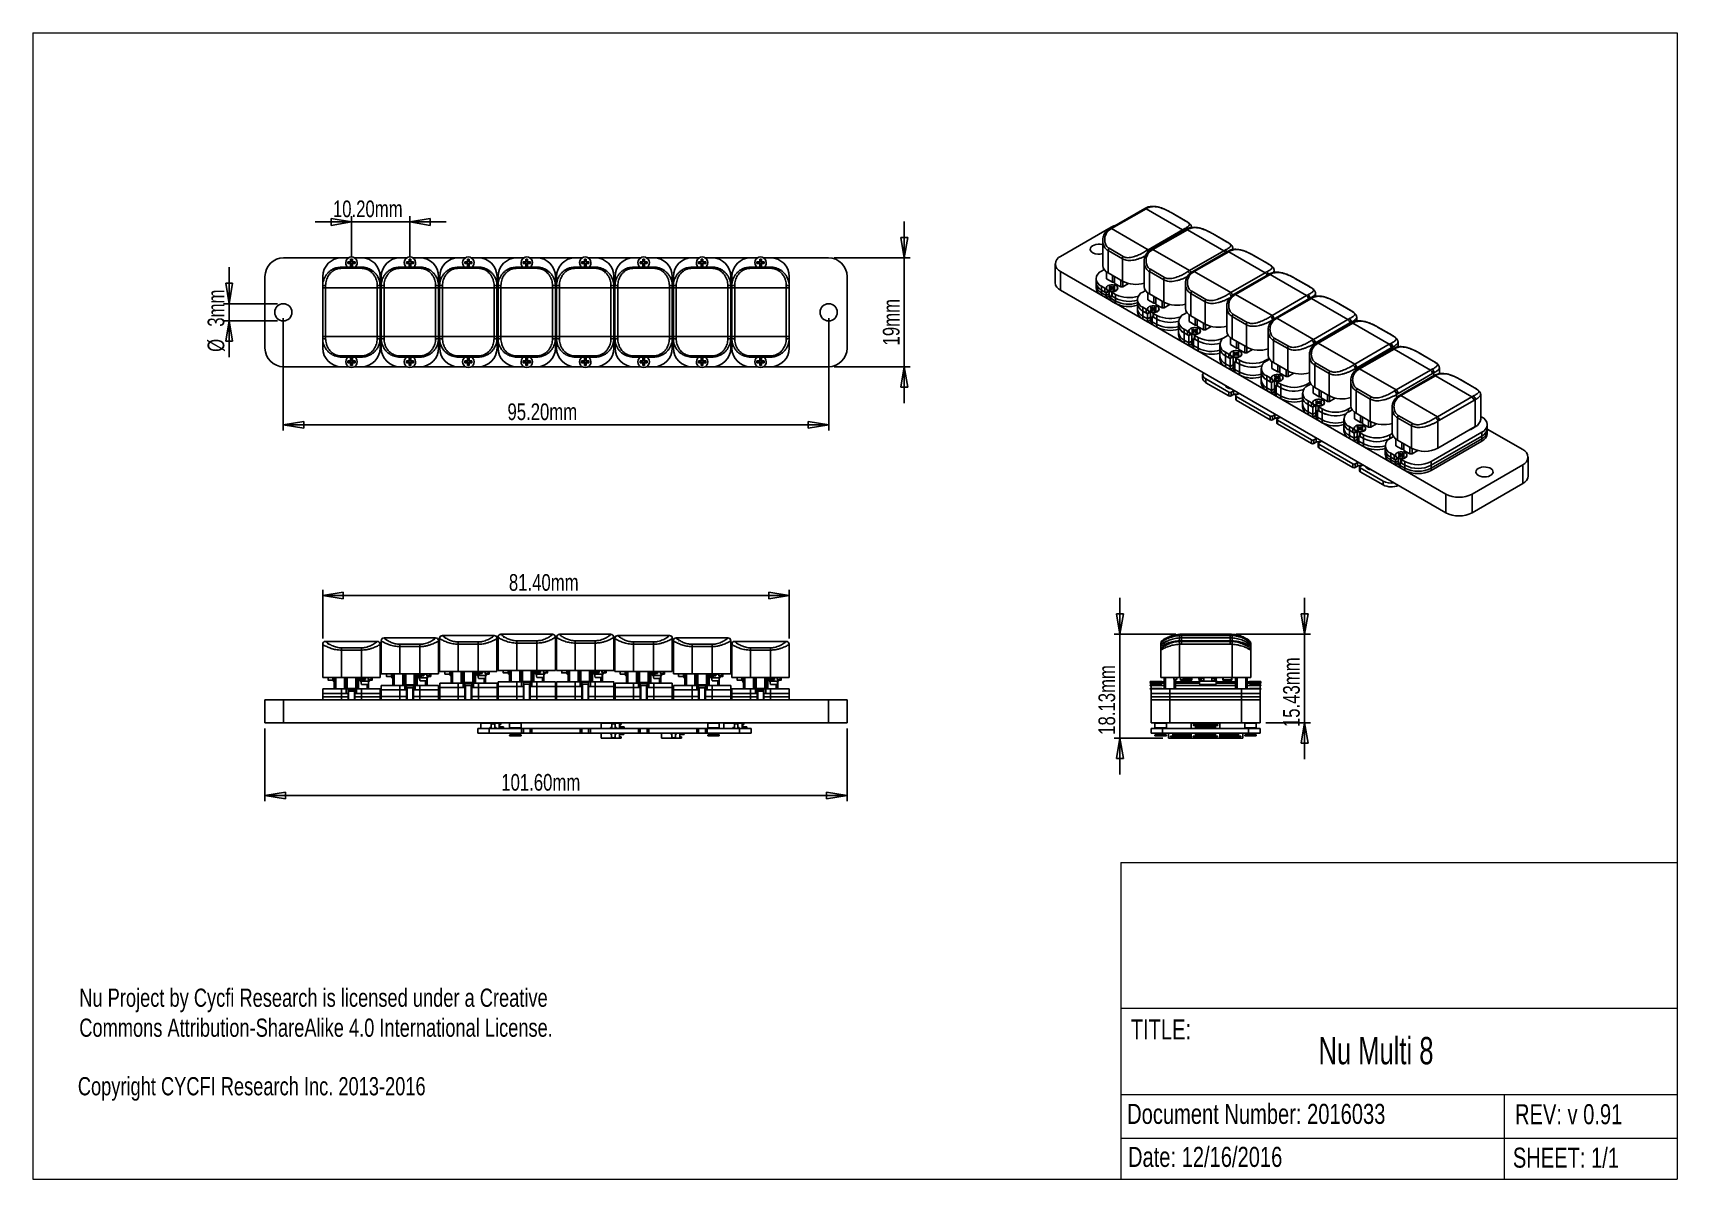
# Model space of a CAD drawing. Header units: millimetres. Extents: x 5 to 292, y 4 to 204.
import ezdxf

# ---------------------------------------------------------------- set-up
doc = ezdxf.new("R2010")
doc.units = ezdxf.units.MM
doc.layers.add('LAYER_1', color=179, linetype='Continuous')
doc.styles.add('SLDTEXTSTYLE0', font='TXT', dxfattribs={"width": 0.75})
doc.styles.add('SLDTEXTSTYLE1', font='TXT', dxfattribs={"width": 0.7})
doc.dimstyles.new('SLDDIMSTYLE0', dxfattribs={"dimtxt": 2.910417, "dimasz": 3.556, "dimexe": 0, "dimexo": 0.0625, "dimgap": 0.727604, "dimtad": 1, "dimrnd": 1e-09, "dimzin": 4, "dimdsep": 46, "dimtxsty": 'SLDTEXTSTYLE0', "dimblk1": 'CLOSED', "dimblk2": 'CLOSED', "dimsah": 1, "dimcen": 0.09, "dimadec": 0, "dimazin": 1, "dimtfac": 1, "dimtofl": 0, "dimtmove": 0, "dimatfit": 3, "dimldrblk": 'CLOSED', "dimfxl": 1, "dimfrac": 2, "dimtolj": 1, "dimtzin": 12, "dimarcsym": 0})
doc.dimstyles.new('SLDDIMSTYLE1', dxfattribs={"dimtxt": 2.910417, "dimasz": 3.556, "dimexe": 0, "dimexo": 0.0625, "dimgap": 0.727604, "dimtad": 1, "dimrnd": 1e-09, "dimzin": 4, "dimdsep": 46, "dimtxsty": 'SLDTEXTSTYLE0', "dimblk1": 'CLOSED', "dimblk2": 'CLOSED', "dimsah": 1, "dimcen": 0.09, "dimadec": 0, "dimazin": 1, "dimtfac": 1, "dimtmove": 0, "dimatfit": 0, "dimldrblk": 'CLOSED', "dimfxl": 1, "dimfrac": 2, "dimtolj": 1, "dimtzin": 12, "dimarcsym": 0})
doc.dimstyles.new('SLDDIMSTYLE2', dxfattribs={"dimtxt": 2.910417, "dimasz": 3.556, "dimexe": 0, "dimexo": 0.0625, "dimgap": 0.727604, "dimtad": 1, "dimrnd": 1e-09, "dimzin": 12, "dimdsep": 46, "dimtxsty": 'SLDTEXTSTYLE0', "dimblk1": 'CLOSED', "dimblk2": 'CLOSED', "dimsah": 1, "dimcen": 0.09, "dimadec": 0, "dimazin": 3, "dimtfac": 1, "dimtmove": 0, "dimatfit": 0, "dimldrblk": 'CLOSED', "dimfxl": 1, "dimfrac": 2, "dimtolj": 1, "dimtzin": 12, "dimarcsym": 0})

msp = doc.modelspace()

# ---------------------------------------------------------------- texts
at = {"layer": 'LAYER_1', "attachment_point": 1}
for s, insert, char_height, style in [('TITLE:', (196.554, 32.358), 3.5, 'SLDTEXTSTYLE0'), ('Nu Multi 8', (229.329, 29.277), 4.7625, 'SLDTEXTSTYLE1'), ('Copyright CYCFI Research Inc. 2013-2016', (12.766, 22.275), 3.175, 'SLDTEXTSTYLE0'), ('Document Number: 2016033', (195.922, 17.612), 3.5, 'SLDTEXTSTYLE0'), ('REV: v 0.91', (263.626, 17.552), 3.5, 'SLDTEXTSTYLE0'), ('Date: 12/16/2016', (196.07, 10.106), 3.5, 'SLDTEXTSTYLE0'), ('SHEET: 1/1', (263.251, 9.971), 3.5, 'SLDTEXTSTYLE0')]:
    msp.add_mtext(s, dxfattribs=dict(at, insert=insert, char_height=char_height, style=style))

# ---------------------------------------------------------------- blocks, each defined once
blk = doc.blocks.new('SW_NOTE_0')
at = {"layer": 'LAYER_1', "color": 0, "char_height": 3.175, "attachment_point": 1, "style": 'SLDTEXTSTYLE0'}
for s, insert in [('Nu Project by Cycfi Research is licensed under a Creative', (0, 4.09)), ('Commons Attribution-ShareAlike 4.0 International License.', (0, -1.14))]:
    blk.add_mtext(s, dxfattribs=dict(at, insert=insert))
blk = doc.blocks.new('_CLOSED')
at = {"color": 0, "linetype": 'ByBlock', "lineweight": -2}
for p, q in [((-1, 0.166667), (0, 0)), ((-1, 0.166667), (-1, -0.166667)), ((0, 0), (-1, -0.166667)), ((0, 0), (-1, 0))]:
    blk.add_line(p, q, dxfattribs=at)
blk = doc.blocks.new('_D')
at = {"layer": 'LAYER_1'}
for p, q in [((55.52, 98.8), (55.52, 107.3)), ((55.52, 106.3), (136.92, 106.3)), ((136.92, 98.8), (136.92, 107.3))]:
    blk.add_line(p, q, dxfattribs=at)
at = {"layer": 'LAYER_1', "xscale": 3.556, "yscale": 3.556, "rotation": 180}
blk.add_blockref('_CLOSED', (55.52, 106.3, -83.2), dxfattribs=at)
at = {"layer": 'LAYER_1', "xscale": 3.556, "yscale": 3.556}
blk.add_blockref('_CLOSED', (136.92, 106.3, -83.2), dxfattribs=at)
at = {"layer": 'LAYER_1', "insert": (88.01, 110.05), "char_height": 2.91, "attachment_point": 1, "style": 'SLDTEXTSTYLE0'}
blk.add_mtext('81.40mm', dxfattribs=at)
blk = doc.blocks.new('_D_1')
at = {"layer": 'LAYER_1'}
for p, q in [((45.43, 83.11), (45.43, 70.41)), ((147.03, 83.11), (147.03, 70.41)), ((45.43, 71.41), (147.03, 71.41))]:
    blk.add_line(p, q, dxfattribs=at)
at = {"layer": 'LAYER_1', "xscale": 3.556, "yscale": 3.556, "rotation": 180}
blk.add_blockref('_CLOSED', (45.43, 71.41, -83.2), dxfattribs=at)
at = {"layer": 'LAYER_1', "xscale": 3.556, "yscale": 3.556}
blk.add_blockref('_CLOSED', (147.03, 71.41, -83.2), dxfattribs=at)
at = {"layer": 'LAYER_1', "insert": (86.68, 75.17), "char_height": 2.91, "attachment_point": 1, "style": 'SLDTEXTSTYLE0'}
blk.add_mtext('101.60mm', dxfattribs=at)
blk = doc.blocks.new('_D_2')
at = {"layer": 'LAYER_1'}
for p, q in [((60.53, 165.38), (60.53, 172.49)), ((70.73, 165.38), (70.73, 172.49)), ((60.53, 171.49), (54.18, 171.49)), ((60.53, 171.49), (70.73, 171.49)), ((70.73, 171.49), (77.08, 171.49))]:
    blk.add_line(p, q, dxfattribs=at)
at = {"layer": 'LAYER_1', "xscale": 3.556, "yscale": 3.556}
blk.add_blockref('_CLOSED', (60.53, 171.49, -46.65), dxfattribs=at)
at = {"layer": 'LAYER_1', "xscale": 3.556, "yscale": 3.556, "rotation": 180}
blk.add_blockref('_CLOSED', (70.73, 171.49, -46.65), dxfattribs=at)
at = {"layer": 'LAYER_1', "insert": (57.29, 175.24), "char_height": 2.91, "attachment_point": 1, "style": 'SLDTEXTSTYLE0'}
blk.add_mtext('10.20mm', dxfattribs=at)
blk = doc.blocks.new('_D_3')
at = {"layer": 'LAYER_1'}
for p, q in [((157.03, 165.23), (157.03, 171.58)), ((144.78, 165.23), (158.03, 165.23)), ((157.03, 165.23), (157.03, 146.23)), ((144.78, 146.23), (158.03, 146.23)), ((157.03, 146.23), (157.03, 139.88))]:
    blk.add_line(p, q, dxfattribs=at)
at = {"layer": 'LAYER_1', "xscale": 3.556, "yscale": 3.556}
for p, rotation in [((157.03, 165.23, -46.65), 270), ((157.03, 146.23, -46.65), 90)]:
    blk.add_blockref('_CLOSED', p, dxfattribs=dict(at, rotation=rotation))
at = {"layer": 'LAYER_1', "insert": (153.28, 149.94), "char_height": 2.91, "attachment_point": 1, "rotation": 90, "style": 'SLDTEXTSTYLE0'}
blk.add_mtext('19mm', dxfattribs=at)
blk = doc.blocks.new('_D_4')
at = {"layer": 'LAYER_1'}
for p, q in [((48.63, 154.73), (48.63, 135.08)), ((143.83, 154.73), (143.83, 135.08)), ((143.83, 136.08), (48.63, 136.08))]:
    blk.add_line(p, q, dxfattribs=at)
at = {"layer": 'LAYER_1', "xscale": 3.556, "yscale": 3.556, "rotation": 180}
blk.add_blockref('_CLOSED', (48.63, 136.08, -46.65), dxfattribs=at)
at = {"layer": 'LAYER_1', "xscale": 3.556, "yscale": 3.556}
blk.add_blockref('_CLOSED', (143.83, 136.08, -46.65), dxfattribs=at)
at = {"layer": 'LAYER_1', "insert": (87.76, 139.83), "char_height": 2.91, "attachment_point": 1, "style": 'SLDTEXTSTYLE0'}
blk.add_mtext('95.20mm', dxfattribs=at)
blk = doc.blocks.new('_D_5')
at = {"layer": 'LAYER_1'}
for p, q in [((39.17, 157.23), (39.17, 163.58)), ((47.63, 157.23), (38.17, 157.23)), ((39.17, 157.23), (39.17, 154.23)), ((47.63, 154.23), (38.17, 154.23)), ((39.17, 154.23), (39.17, 147.88))]:
    blk.add_line(p, q, dxfattribs=at)
at = {"layer": 'LAYER_1', "xscale": 3.556, "yscale": 3.556}
for p, rotation in [((39.17, 157.23, -46.65), 270), ((39.17, 154.23, -46.65), 90)]:
    blk.add_blockref('_CLOSED', p, dxfattribs=dict(at, rotation=rotation))
at = {"layer": 'LAYER_1', "char_height": 2.91, "attachment_point": 1, "rotation": 90, "style": 'SLDTEXTSTYLE0'}
for s, insert in [('3mm', (35.42, 153.21)), ('%%c', (35.42, 148.82))]:
    blk.add_mtext(s, dxfattribs=dict(at, insert=insert))
blk = doc.blocks.new('_D_6')
at = {"layer": 'LAYER_1'}
for p, q in [((226.9, 99.54), (226.9, 105.89)), ((214.9, 99.54), (227.9, 99.54)), ((226.9, 99.54), (226.9, 84.11)), ((220.12, 84.11), (227.9, 84.11)), ((226.9, 84.11), (226.9, 77.76))]:
    blk.add_line(p, q, dxfattribs=at)
at = {"layer": 'LAYER_1', "xscale": 3.556, "yscale": 3.556}
for p, rotation in [((226.9, 99.54, -42.6), 270), ((226.9, 84.11, -42.6), 90)]:
    blk.add_blockref('_CLOSED', p, dxfattribs=dict(at, rotation=rotation))
at = {"layer": 'LAYER_1', "insert": (223.14, 83.35), "char_height": 2.91, "attachment_point": 1, "rotation": 90, "style": 'SLDTEXTSTYLE0'}
blk.add_mtext('15.43mm', dxfattribs=at)
blk = doc.blocks.new('_D_7')
at = {"layer": 'LAYER_1'}
for p, q in [((194.67, 99.54), (194.67, 105.89)), ((204.4, 99.54), (193.67, 99.54)), ((194.67, 99.54), (194.67, 81.41)), ((202.13, 81.41), (193.67, 81.41)), ((194.67, 81.41), (194.67, 75.06))]:
    blk.add_line(p, q, dxfattribs=at)
at = {"layer": 'LAYER_1', "xscale": 3.556, "yscale": 3.556}
for p, rotation in [((194.67, 99.54, -42.6), 270), ((194.67, 81.41, -42.6), 90)]:
    blk.add_blockref('_CLOSED', p, dxfattribs=dict(at, rotation=rotation))
at = {"layer": 'LAYER_1', "insert": (190.92, 82), "char_height": 2.91, "attachment_point": 1, "rotation": 90, "style": 'SLDTEXTSTYLE0'}
blk.add_mtext('18.13mm', dxfattribs=at)

# ---------------------------------------------------------------- dimensions: what is measured, and where the dimension line sits
at = {"layer": 'LAYER_1'}
for base, p1, p2, dimstyle, picture, middle in [((70.732, 171.489), (60.532, 164.381), (70.732, 164.381), 'SLDDIMSTYLE1', '_D_2', (65.761, 171.489)), ((48.632, 136.081), (143.832, 155.731), (48.632, 155.731), 'SLDDIMSTYLE0', '_D_4', (96.232, 136.081)), ((136.919, 106.298), (55.519, 97.802), (136.919, 97.802), 'SLDDIMSTYLE0', '_D', (96.484, 106.298)), ((147.032, 71.414), (45.432, 84.114), (147.032, 84.114), 'SLDDIMSTYLE0', '_D_1', (96.232, 71.414))]:
    dim = msp.add_linear_dim(base=base, p1=p1, p2=p2, dimstyle=dimstyle, dxfattribs=at)
    dim.commit()
    dim.dimension.update_dxf_attribs({"geometry": picture, "text_midpoint": middle, "dimtype": 160})
for base, p1, p2, picture, middle in [((157.032, 146.231), (143.782, 165.231), (143.782, 146.231), '_D_3', (157.032, 155.731)), ((194.674, 81.414), (205.398, 99.544), (203.133, 81.414), '_D_7', (194.674, 90.479)), ((226.896, 84.114), (213.898, 99.544), (219.118, 84.114), '_D_6', (226.896, 91.829))]:
    dim = msp.add_linear_dim(base=base, p1=p1, p2=p2, angle=90, dimstyle='SLDDIMSTYLE2', dxfattribs=at)
    dim.commit()
    dim.dimension.update_dxf_attribs({"geometry": picture, "text_midpoint": middle, "dimtype": 160})
dim = msp.add_linear_dim(base=(39.172, 154.231), p1=(48.632, 157.231), p2=(48.632, 154.231), angle=90, text='%%c<>', dimstyle='SLDDIMSTYLE2', dxfattribs=at)
dim.commit()
dim.dimension.update_dxf_attribs({"geometry": '_D_5', "text_midpoint": (39.172, 155.731), "dimtype": 160})

# ---------------------------------------------------------------- linework, layer by layer
at = {"color": 7, "linetype": 'Continuous', "lineweight": 18}
for p, q in [((4.92, 204.48), (291.92, 204.48)), ((4.92, 204.48), (4.92, 4.48)), ((291.92, 204.48), (291.92, 4.48)), ((194.842, 59.73), (291.92, 59.73)), ((194.842, 59.73), (194.842, 4.48)), ((291.92, 34.257), (194.842, 34.257)), ((194.842, 19.24), (291.92, 19.24)), ((261.764, 11.63), (261.764, 19.24)), ((194.842, 11.63), (291.92, 11.63)), ((261.764, 4.48), (261.764, 11.63)), ((4.92, 4.48), (291.92, 4.48))]:
    msp.add_line(p, q, dxfattribs=at)
at = {"color": 7, "linetype": 'Continuous', "lineweight": 25}
for p, q in [((198.982, 173.822), (192.971, 170.352)), ((199.232, 173.797), (193.221, 170.328)), ((199.256, 173.97), (198.982, 173.822)), ((205.596, 170.123), (199.232, 173.797)), ((203.613, 173.123), (203.562, 173.152)), ((206.055, 171.708), (203.58, 173.137)), ((206.093, 171.692), (203.618, 173.121)), ((193.139, 170.594), (184.3, 165.492)), ((192.971, 170.352), (192.7, 170.185)), ((199.585, 166.654), (193.221, 170.328)), ((199.585, 166.654), (205.596, 170.123)), ((206.194, 170.161), (200.184, 166.691)), ((206.444, 170.136), (200.434, 166.666)), ((206.468, 170.309), (206.194, 170.161)), ((212.808, 166.462), (206.444, 170.136)), ((210.826, 169.462), (210.774, 169.491)), ((213.268, 168.047), (210.793, 169.476)), ((213.306, 168.031), (210.831, 169.46)), ((191.668, 168.215), (191.668, 163.918)), ((195.095, 165.055), (192.62, 166.483)), ((192.62, 166.483), (192.62, 162.591)), ((192.762, 166.892), (195.237, 165.463)), ((200.184, 166.691), (199.912, 166.524)), ((206.798, 162.993), (200.434, 166.666)), ((206.798, 162.993), (212.808, 166.462)), ((213.681, 166.48), (213.407, 166.332)), ((214.361, 166.685), (214.361, 166.88)), ((58.782, 165.231), (48.682, 165.231)), ((58.769, 163.41), (58.769, 163.61)), ((58.769, 163.61), (62.269, 163.61)), ((58.782, 165.231), (59.632, 165.231)), ((59.932, 165.231), (59.632, 165.231)), ((60.382, 164.531), (59.907, 164.531)), ((59.907, 164.531), (59.907, 164.231)), ((59.98, 164.458), (59.907, 164.531)), ((59.939, 164.262), (59.907, 164.231)), ((59.907, 164.231), (60.382, 164.231)), ((59.932, 165.181), (59.932, 165.231)), ((60.006, 165.231), (59.932, 165.231)), ((59.932, 164.381), (59.943, 164.267)), ((59.98, 164.304), (59.943, 164.267)), ((60.455, 164.458), (59.98, 164.458)), ((59.98, 164.458), (59.98, 164.304)), ((59.98, 164.304), (60.455, 164.304)), ((60.455, 164.933), (60.382, 165.006)), ((60.682, 165.006), (60.382, 165.006)), ((60.382, 165.006), (60.382, 164.531)), ((60.455, 164.458), (60.382, 164.531)), ((60.455, 164.304), (60.382, 164.231)), ((60.382, 164.231), (60.382, 163.756)), ((60.414, 163.787), (60.382, 163.756)), ((60.382, 163.756), (60.682, 163.756)), ((60.455, 163.829), (60.418, 163.792)), ((60.61, 164.933), (60.455, 164.933)), ((60.455, 164.933), (60.455, 164.458)), ((60.455, 164.304), (60.455, 163.829)), ((60.455, 163.829), (60.61, 163.829)), ((60.61, 164.933), (60.682, 165.006)), ((60.61, 164.458), (60.61, 164.933)), ((60.61, 164.458), (60.682, 164.531)), ((61.085, 164.458), (60.61, 164.458)), ((60.61, 164.304), (60.682, 164.231)), ((60.61, 164.304), (61.085, 164.304)), ((60.61, 163.829), (60.61, 164.304)), ((60.61, 163.829), (60.646, 163.792)), ((60.651, 163.787), (60.682, 163.756)), ((60.682, 164.531), (60.682, 165.006)), ((61.157, 164.531), (60.682, 164.531)), ((60.682, 163.756), (60.682, 164.231)), ((60.682, 164.231), (61.157, 164.231)), ((61.132, 165.231), (61.059, 165.231)), ((61.085, 164.458), (61.157, 164.531)), ((61.085, 164.304), (61.085, 164.458)), ((61.085, 164.304), (61.121, 164.267)), ((61.121, 164.267), (61.132, 164.381)), ((61.126, 164.262), (61.157, 164.231)), ((61.132, 165.231), (61.132, 165.181)), ((61.432, 165.231), (61.132, 165.231)), ((61.157, 164.231), (61.157, 164.531)), ((61.432, 165.231), (62.282, 165.231)), ((62.269, 163.61), (62.269, 163.41)), ((68.982, 165.231), (62.282, 165.231)), ((68.969, 163.41), (68.969, 163.61)), ((68.969, 163.61), (72.469, 163.61)), ((68.982, 165.231), (69.832, 165.231)), ((70.132, 165.231), (69.832, 165.231)), ((70.582, 164.531), (70.107, 164.531)), ((70.107, 164.531), (70.107, 164.231)), ((70.18, 164.458), (70.107, 164.531)), ((70.139, 164.262), (70.107, 164.231)), ((70.107, 164.231), (70.582, 164.231)), ((70.132, 165.181), (70.132, 165.231)), ((70.206, 165.231), (70.132, 165.231)), ((70.132, 164.381), (70.143, 164.267)), ((70.18, 164.304), (70.143, 164.267)), ((70.655, 164.458), (70.18, 164.458)), ((70.18, 164.458), (70.18, 164.304)), ((70.18, 164.304), (70.655, 164.304)), ((70.655, 164.933), (70.582, 165.006)), ((70.882, 165.006), (70.582, 165.006)), ((70.582, 165.006), (70.582, 164.531)), ((70.655, 164.458), (70.582, 164.531)), ((70.655, 164.304), (70.582, 164.231)), ((70.582, 164.231), (70.582, 163.756)), ((70.614, 163.787), (70.582, 163.756)), ((70.582, 163.756), (70.882, 163.756)), ((70.655, 163.829), (70.618, 163.792)), ((70.81, 164.933), (70.655, 164.933)), ((70.655, 164.933), (70.655, 164.458)), ((70.655, 164.304), (70.655, 163.829)), ((70.655, 163.829), (70.81, 163.829)), ((70.81, 164.933), (70.882, 165.006)), ((70.81, 164.458), (70.81, 164.933)), ((70.81, 164.458), (70.882, 164.531)), ((71.285, 164.458), (70.81, 164.458)), ((70.81, 163.829), (70.81, 164.304)), ((70.81, 164.304), (70.882, 164.231)), ((70.81, 164.304), (71.285, 164.304)), ((70.81, 163.829), (70.846, 163.792)), ((70.851, 163.787), (70.882, 163.756)), ((70.882, 164.531), (70.882, 165.006)), ((71.357, 164.531), (70.882, 164.531)), ((70.882, 163.756), (70.882, 164.231)), ((70.882, 164.231), (71.357, 164.231)), ((71.332, 165.231), (71.259, 165.231)), ((71.285, 164.458), (71.357, 164.531)), ((71.285, 164.304), (71.285, 164.458)), ((71.285, 164.304), (71.321, 164.267)), ((71.321, 164.267), (71.332, 164.381)), ((71.326, 164.262), (71.357, 164.231)), ((71.332, 165.231), (71.332, 165.181)), ((71.632, 165.231), (71.332, 165.231)), ((71.357, 164.231), (71.357, 164.531)), ((71.632, 165.231), (72.482, 165.231)), ((72.469, 163.61), (72.469, 163.41)), ((79.182, 165.231), (72.482, 165.231)), ((79.169, 163.41), (79.169, 163.61)), ((79.169, 163.61), (82.669, 163.61)), ((79.182, 165.231), (80.032, 165.231)), ((80.332, 165.231), (80.032, 165.231)), ((80.782, 164.531), (80.307, 164.531)), ((80.307, 164.531), (80.307, 164.231)), ((80.38, 164.458), (80.307, 164.531)), ((80.339, 164.262), (80.307, 164.231)), ((80.307, 164.231), (80.782, 164.231)), ((80.332, 165.181), (80.332, 165.231)), ((80.406, 165.231), (80.332, 165.231)), ((80.332, 164.381), (80.343, 164.267)), ((80.38, 164.304), (80.343, 164.267)), ((80.38, 164.458), (80.38, 164.304)), ((80.855, 164.458), (80.38, 164.458)), ((80.38, 164.304), (80.855, 164.304)), ((80.782, 165.006), (80.782, 164.531)), ((81.082, 165.006), (80.782, 165.006)), ((80.855, 164.933), (80.782, 165.006)), ((80.855, 164.458), (80.782, 164.531)), ((80.855, 164.304), (80.782, 164.231)), ((80.782, 164.231), (80.782, 163.756)), ((80.814, 163.787), (80.782, 163.756)), ((80.782, 163.756), (81.082, 163.756)), ((80.855, 163.829), (80.818, 163.792)), ((81.01, 164.933), (80.855, 164.933)), ((80.855, 164.933), (80.855, 164.458)), ((80.855, 164.304), (80.855, 163.829)), ((80.855, 163.829), (81.01, 163.829)), ((81.01, 164.933), (81.082, 165.006)), ((81.01, 164.458), (81.01, 164.933)), ((81.01, 164.458), (81.082, 164.531)), ((81.485, 164.458), (81.01, 164.458)), ((81.01, 163.829), (81.01, 164.304)), ((81.01, 164.304), (81.082, 164.231)), ((81.01, 164.304), (81.485, 164.304)), ((81.01, 163.829), (81.046, 163.792)), ((81.051, 163.787), (81.082, 163.756)), ((81.082, 164.531), (81.082, 165.006)), ((81.557, 164.531), (81.082, 164.531)), ((81.082, 163.756), (81.082, 164.231)), ((81.082, 164.231), (81.557, 164.231)), ((81.532, 165.231), (81.459, 165.231)), ((81.485, 164.458), (81.557, 164.531)), ((81.485, 164.304), (81.485, 164.458)), ((81.485, 164.304), (81.521, 164.267)), ((81.521, 164.267), (81.532, 164.381)), ((81.526, 164.262), (81.557, 164.231)), ((81.532, 165.231), (81.532, 165.181)), ((81.832, 165.231), (81.532, 165.231)), ((81.557, 164.231), (81.557, 164.531)), ((81.832, 165.231), (82.682, 165.231)), ((82.669, 163.61), (82.669, 163.41)), ((89.382, 165.231), (82.682, 165.231)), ((89.369, 163.41), (89.369, 163.61)), ((89.369, 163.61), (92.869, 163.61)), ((89.382, 165.231), (90.232, 165.231)), ((90.532, 165.231), (90.232, 165.231)), ((90.982, 164.531), (90.507, 164.531)), ((90.507, 164.531), (90.507, 164.231)), ((90.58, 164.458), (90.507, 164.531)), ((90.539, 164.262), (90.507, 164.231)), ((90.507, 164.231), (90.982, 164.231)), ((90.532, 165.181), (90.532, 165.231)), ((90.606, 165.231), (90.532, 165.231)), ((90.532, 164.381), (90.543, 164.267)), ((90.58, 164.304), (90.543, 164.267)), ((90.58, 164.458), (90.58, 164.304)), ((91.055, 164.458), (90.58, 164.458)), ((90.58, 164.304), (91.055, 164.304)), ((91.055, 164.933), (90.982, 165.006)), ((91.282, 165.006), (90.982, 165.006)), ((90.982, 165.006), (90.982, 164.531)), ((91.055, 164.458), (90.982, 164.531)), ((91.055, 164.304), (90.982, 164.231)), ((90.982, 164.231), (90.982, 163.756)), ((91.014, 163.787), (90.982, 163.756)), ((90.982, 163.756), (91.282, 163.756)), ((91.055, 163.829), (91.018, 163.792)), ((91.21, 164.933), (91.055, 164.933)), ((91.055, 164.933), (91.055, 164.458)), ((91.055, 164.304), (91.055, 163.829)), ((91.055, 163.829), (91.21, 163.829)), ((91.21, 164.933), (91.282, 165.006)), ((91.21, 164.458), (91.21, 164.933)), ((91.21, 164.458), (91.282, 164.531)), ((91.685, 164.458), (91.21, 164.458)), ((91.21, 163.829), (91.21, 164.304)), ((91.21, 164.304), (91.282, 164.231)), ((91.21, 164.304), (91.685, 164.304)), ((91.21, 163.829), (91.246, 163.792)), ((91.251, 163.787), (91.282, 163.756)), ((91.282, 164.531), (91.282, 165.006)), ((91.757, 164.531), (91.282, 164.531)), ((91.282, 163.756), (91.282, 164.231)), ((91.282, 164.231), (91.757, 164.231)), ((91.732, 165.231), (91.659, 165.231)), ((91.685, 164.458), (91.757, 164.531)), ((91.685, 164.304), (91.685, 164.458)), ((91.685, 164.304), (91.721, 164.267)), ((91.721, 164.267), (91.732, 164.381)), ((91.726, 164.262), (91.757, 164.231)), ((91.732, 165.231), (91.732, 165.181)), ((92.032, 165.231), (91.732, 165.231)), ((91.757, 164.231), (91.757, 164.531)), ((92.032, 165.231), (92.882, 165.231)), ((92.869, 163.61), (92.869, 163.41)), ((99.582, 165.231), (92.882, 165.231)), ((99.569, 163.41), (99.569, 163.61)), ((99.569, 163.61), (103.069, 163.61)), ((99.582, 165.231), (100.432, 165.231)), ((100.732, 165.231), (100.432, 165.231)), ((101.182, 164.531), (100.707, 164.531)), ((100.707, 164.531), (100.707, 164.231)), ((100.78, 164.458), (100.707, 164.531)), ((100.739, 164.262), (100.707, 164.231)), ((100.707, 164.231), (101.182, 164.231)), ((100.732, 165.181), (100.732, 165.231)), ((100.806, 165.231), (100.732, 165.231)), ((100.732, 164.381), (100.743, 164.267)), ((100.78, 164.304), (100.743, 164.267)), ((101.255, 164.458), (100.78, 164.458)), ((100.78, 164.458), (100.78, 164.304)), ((100.78, 164.304), (101.255, 164.304)), ((101.255, 164.933), (101.182, 165.006)), ((101.482, 165.006), (101.182, 165.006)), ((101.182, 165.006), (101.182, 164.531)), ((101.255, 164.458), (101.182, 164.531)), ((101.255, 164.304), (101.182, 164.231)), ((101.182, 164.231), (101.182, 163.756)), ((101.214, 163.787), (101.182, 163.756)), ((101.182, 163.756), (101.482, 163.756)), ((101.255, 163.829), (101.218, 163.792)), ((101.41, 164.933), (101.255, 164.933)), ((101.255, 164.933), (101.255, 164.458)), ((101.255, 164.304), (101.255, 163.829)), ((101.255, 163.829), (101.41, 163.829)), ((101.41, 164.933), (101.482, 165.006)), ((101.41, 164.458), (101.41, 164.933)), ((101.41, 164.458), (101.482, 164.531)), ((101.885, 164.458), (101.41, 164.458)), ((101.41, 163.829), (101.41, 164.304)), ((101.41, 164.304), (101.482, 164.231)), ((101.41, 164.304), (101.885, 164.304)), ((101.41, 163.829), (101.446, 163.792)), ((101.451, 163.787), (101.482, 163.756)), ((101.482, 164.531), (101.482, 165.006)), ((101.957, 164.531), (101.482, 164.531)), ((101.482, 163.756), (101.482, 164.231)), ((101.482, 164.231), (101.957, 164.231)), ((101.932, 165.231), (101.859, 165.231)), ((101.885, 164.458), (101.957, 164.531)), ((101.885, 164.304), (101.885, 164.458)), ((101.885, 164.304), (101.921, 164.267)), ((101.921, 164.267), (101.932, 164.381)), ((101.926, 164.262), (101.957, 164.231)), ((101.932, 165.231), (101.932, 165.181)), ((102.232, 165.231), (101.932, 165.231)), ((101.957, 164.231), (101.957, 164.531)), ((102.232, 165.231), (103.082, 165.231)), ((103.069, 163.61), (103.069, 163.41)), ((109.782, 165.231), (103.082, 165.231)), ((109.769, 163.41), (109.769, 163.61)), ((109.769, 163.61), (113.269, 163.61)), ((109.782, 165.231), (110.632, 165.231)), ((110.932, 165.231), (110.632, 165.231)), ((111.382, 164.531), (110.907, 164.531)), ((110.907, 164.531), (110.907, 164.231)), ((110.98, 164.458), (110.907, 164.531)), ((110.939, 164.262), (110.907, 164.231)), ((110.907, 164.231), (111.382, 164.231)), ((110.932, 165.181), (110.932, 165.231)), ((111.006, 165.231), (110.932, 165.231)), ((110.932, 164.381), (110.943, 164.267)), ((110.98, 164.304), (110.943, 164.267)), ((110.98, 164.458), (110.98, 164.304)), ((111.455, 164.458), (110.98, 164.458)), ((110.98, 164.304), (111.455, 164.304)), ((111.455, 164.933), (111.382, 165.006)), ((111.682, 165.006), (111.382, 165.006)), ((111.382, 165.006), (111.382, 164.531)), ((111.455, 164.458), (111.382, 164.531)), ((111.455, 164.304), (111.382, 164.231)), ((111.382, 164.231), (111.382, 163.756)), ((111.414, 163.787), (111.382, 163.756)), ((111.382, 163.756), (111.682, 163.756)), ((111.455, 163.829), (111.418, 163.792)), ((111.61, 164.933), (111.455, 164.933)), ((111.455, 164.933), (111.455, 164.458)), ((111.455, 164.304), (111.455, 163.829)), ((111.455, 163.829), (111.61, 163.829)), ((111.61, 164.933), (111.682, 165.006)), ((111.61, 164.458), (111.61, 164.933)), ((111.61, 164.458), (111.682, 164.531)), ((112.085, 164.458), (111.61, 164.458)), ((111.61, 163.829), (111.61, 164.304)), ((111.61, 164.304), (111.682, 164.231)), ((111.61, 164.304), (112.085, 164.304)), ((111.61, 163.829), (111.646, 163.792)), ((111.651, 163.787), (111.682, 163.756)), ((111.682, 164.531), (111.682, 165.006)), ((112.157, 164.531), (111.682, 164.531)), ((111.682, 163.756), (111.682, 164.231)), ((111.682, 164.231), (112.157, 164.231)), ((112.132, 165.231), (112.059, 165.231)), ((112.085, 164.458), (112.157, 164.531)), ((112.085, 164.304), (112.085, 164.458)), ((112.085, 164.304), (112.121, 164.267)), ((112.121, 164.267), (112.132, 164.381)), ((112.126, 164.262), (112.157, 164.231)), ((112.432, 165.231), (112.132, 165.231)), ((112.132, 165.231), (112.132, 165.181)), ((112.157, 164.231), (112.157, 164.531)), ((112.432, 165.231), (113.282, 165.231)), ((113.269, 163.61), (113.269, 163.41)), ((119.982, 165.231), (113.282, 165.231)), ((119.969, 163.41), (119.969, 163.61)), ((119.969, 163.61), (123.469, 163.61)), ((119.982, 165.231), (120.832, 165.231)), ((121.132, 165.231), (120.832, 165.231)), ((121.582, 164.531), (121.107, 164.531)), ((121.107, 164.531), (121.107, 164.231)), ((121.18, 164.458), (121.107, 164.531)), ((121.139, 164.262), (121.107, 164.231)), ((121.107, 164.231), (121.582, 164.231)), ((121.132, 165.181), (121.132, 165.231)), ((121.206, 165.231), (121.132, 165.231)), ((121.132, 164.381), (121.143, 164.267)), ((121.18, 164.304), (121.143, 164.267)), ((121.18, 164.458), (121.18, 164.304)), ((121.655, 164.458), (121.18, 164.458)), ((121.18, 164.304), (121.655, 164.304)), ((121.582, 165.006), (121.582, 164.531)), ((121.882, 165.006), (121.582, 165.006)), ((121.655, 164.933), (121.582, 165.006)), ((121.655, 164.458), (121.582, 164.531)), ((121.655, 164.304), (121.582, 164.231)), ((121.582, 164.231), (121.582, 163.756)), ((121.614, 163.787), (121.582, 163.756)), ((121.582, 163.756), (121.882, 163.756)), ((121.655, 163.829), (121.618, 163.792)), ((121.81, 164.933), (121.655, 164.933)), ((121.655, 164.933), (121.655, 164.458)), ((121.655, 164.304), (121.655, 163.829)), ((121.655, 163.829), (121.81, 163.829)), ((121.81, 164.933), (121.882, 165.006)), ((121.81, 164.458), (121.81, 164.933)), ((121.81, 164.458), (121.882, 164.531)), ((122.285, 164.458), (121.81, 164.458)), ((121.81, 164.304), (121.882, 164.231)), ((121.81, 164.304), (122.285, 164.304)), ((121.81, 163.829), (121.81, 164.304)), ((121.81, 163.829), (121.846, 163.792)), ((121.851, 163.787), (121.882, 163.756)), ((121.882, 164.531), (121.882, 165.006)), ((122.357, 164.531), (121.882, 164.531)), ((121.882, 163.756), (121.882, 164.231)), ((121.882, 164.231), (122.357, 164.231)), ((122.332, 165.231), (122.259, 165.231)), ((122.285, 164.458), (122.357, 164.531)), ((122.285, 164.304), (122.285, 164.458)), ((122.285, 164.304), (122.321, 164.267)), ((122.321, 164.267), (122.332, 164.381)), ((122.326, 164.262), (122.357, 164.231)), ((122.332, 165.231), (122.332, 165.181)), ((122.632, 165.231), (122.332, 165.231)), ((122.357, 164.231), (122.357, 164.531)), ((122.632, 165.231), (123.482, 165.231)), ((123.469, 163.61), (123.469, 163.41)), ((130.182, 165.231), (123.482, 165.231)), ((130.169, 163.41), (130.169, 163.61)), ((130.169, 163.61), (133.669, 163.61)), ((130.182, 165.231), (131.032, 165.231)), ((131.332, 165.231), (131.032, 165.231)), ((131.782, 164.531), (131.307, 164.531)), ((131.307, 164.531), (131.307, 164.231)), ((131.38, 164.458), (131.307, 164.531)), ((131.339, 164.262), (131.307, 164.231)), ((131.307, 164.231), (131.782, 164.231)), ((131.332, 165.181), (131.332, 165.231)), ((131.406, 165.231), (131.332, 165.231)), ((131.332, 164.381), (131.343, 164.267)), ((131.38, 164.304), (131.343, 164.267)), ((131.38, 164.458), (131.38, 164.304)), ((131.855, 164.458), (131.38, 164.458)), ((131.38, 164.304), (131.855, 164.304)), ((131.855, 164.933), (131.782, 165.006)), ((132.082, 165.006), (131.782, 165.006)), ((131.782, 165.006), (131.782, 164.531)), ((131.855, 164.458), (131.782, 164.531)), ((131.855, 164.304), (131.782, 164.231)), ((131.782, 164.231), (131.782, 163.756)), ((131.814, 163.787), (131.782, 163.756)), ((131.782, 163.756), (132.082, 163.756)), ((131.855, 163.829), (131.818, 163.792)), ((132.01, 164.933), (131.855, 164.933)), ((131.855, 164.933), (131.855, 164.458)), ((131.855, 164.304), (131.855, 163.829)), ((131.855, 163.829), (132.01, 163.829)), ((132.01, 164.933), (132.082, 165.006)), ((132.01, 164.458), (132.01, 164.933)), ((132.01, 164.458), (132.082, 164.531)), ((132.485, 164.458), (132.01, 164.458)), ((132.01, 164.304), (132.082, 164.231)), ((132.01, 164.304), (132.485, 164.304)), ((132.01, 163.829), (132.01, 164.304)), ((132.01, 163.829), (132.046, 163.792)), ((132.051, 163.787), (132.082, 163.756)), ((132.082, 164.531), (132.082, 165.006)), ((132.557, 164.531), (132.082, 164.531)), ((132.082, 163.756), (132.082, 164.231)), ((132.082, 164.231), (132.557, 164.231)), ((132.532, 165.231), (132.459, 165.231)), ((132.485, 164.458), (132.557, 164.531)), ((132.485, 164.304), (132.485, 164.458)), ((132.485, 164.304), (132.521, 164.267)), ((132.521, 164.267), (132.532, 164.381)), ((132.526, 164.262), (132.557, 164.231)), ((132.532, 165.231), (132.532, 165.181)), ((132.832, 165.231), (132.532, 165.231)), ((132.557, 164.231), (132.557, 164.531)), ((132.832, 165.231), (133.682, 165.231)), ((133.669, 163.61), (133.669, 163.41)), ((143.782, 165.231), (133.682, 165.231)), ((183.348, 164.165), (183.348, 160.899)), ((195.095, 161.162), (195.095, 165.055)), ((198.881, 164.554), (198.881, 160.257)), ((213.407, 166.332), (207.396, 162.862)), ((213.657, 166.307), (207.646, 162.838)), ((220.021, 162.633), (213.657, 166.307)), ((218.038, 165.633), (217.987, 165.662)), ((220.48, 164.218), (218.005, 165.647)), ((220.518, 164.202), (218.043, 165.631)), ((45.432, 161.981), (45.432, 149.481)), ((55.532, 160.533), (55.532, 161.981)), ((62.269, 163.41), (58.769, 163.41)), ((64.032, 162.531), (64.032, 163.031)), ((65.736, 162.131), (65.529, 162.131)), ((65.532, 161.981), (65.532, 149.481)), ((65.732, 160.533), (65.732, 161.981)), ((72.469, 163.41), (68.969, 163.41)), ((75.936, 162.131), (75.729, 162.131)), ((75.732, 161.981), (75.732, 149.481)), ((75.932, 160.533), (75.932, 161.981)), ((82.669, 163.41), (79.169, 163.41)), ((84.432, 162.531), (84.432, 163.031)), ((86.136, 162.131), (85.929, 162.131)), ((85.932, 161.981), (85.932, 149.481)), ((86.132, 160.533), (86.132, 161.981)), ((92.869, 163.41), (89.369, 163.41)), ((94.632, 162.531), (94.632, 163.031)), ((96.336, 162.131), (96.129, 162.131)), ((96.132, 161.981), (96.132, 149.481)), ((96.332, 160.533), (96.332, 161.981)), ((103.069, 163.41), (99.569, 163.41)), ((104.832, 162.531), (104.832, 163.031)), ((106.536, 162.131), (106.329, 162.131)), ((106.332, 161.981), (106.332, 149.481)), ((106.532, 160.533), (106.532, 161.981)), ((113.269, 163.41), (109.769, 163.41)), ((116.736, 162.131), (116.529, 162.131)), ((116.532, 161.981), (116.532, 149.481)), ((116.732, 160.533), (116.732, 161.981)), ((123.469, 163.41), (119.969, 163.41)), ((126.936, 162.131), (126.729, 162.131)), ((126.732, 161.981), (126.732, 149.481)), ((126.932, 160.533), (126.932, 161.981)), ((133.669, 163.41), (130.169, 163.41)), ((136.932, 161.981), (136.932, 149.481)), ((147.032, 149.481), (147.032, 161.981)), ((184.3, 162.838), (251.546, 124.018)), ((184.3, 162.838), (184.3, 159.572)), ((190.49, 161.594), (190.49, 160.94)), ((190.49, 160.94), (190.49, 160.45)), ((191.442, 162.92), (191.919, 163.196)), ((192.331, 162.783), (192.331, 161.59)), ((193.391, 160.978), (192.331, 161.59)), ((192.62, 162.591), (195.095, 161.162)), ((193.391, 160.978), (193.391, 162.146)), ((193.745, 160.978), (193.391, 160.978)), ((193.745, 161.942), (193.745, 160.774)), ((194.805, 160.161), (193.745, 160.774)), ((194.805, 160.161), (194.805, 161.33)), ((195.159, 161.127), (195.159, 160.161)), ((196.178, 160.749), (195.159, 160.161)), ((202.308, 161.394), (199.833, 162.822)), ((199.833, 162.822), (199.833, 158.93)), ((199.974, 163.231), (202.449, 161.802)), ((202.308, 157.501), (202.308, 161.394)), ((206.093, 160.725), (206.093, 156.428)), ((207.396, 162.862), (207.125, 162.695)), ((214.01, 159.164), (207.646, 162.838)), ((214.01, 159.164), (220.021, 162.633)), ((220.619, 162.335), (214.609, 158.866)), ((220.869, 162.311), (214.859, 158.841)), ((220.893, 162.483), (220.619, 162.335)), ((227.233, 158.637), (220.869, 162.311)), ((221.574, 162.688), (221.574, 163.051)), ((225.251, 161.636), (225.199, 161.665)), ((227.693, 160.222), (225.218, 161.65)), ((227.731, 160.206), (225.256, 161.634)), ((55.519, 160.01), (55.519, 160.36)), ((56.019, 160.01), (55.519, 160.01)), ((55.519, 151.51), (55.519, 160.01)), ((56.019, 160.394), (56.019, 160.01)), ((65.019, 160.01), (56.019, 160.01)), ((56.019, 160.01), (56.019, 151.51)), ((65.019, 160.01), (65.019, 160.394)), ((65.519, 160.01), (65.019, 160.01)), ((65.019, 151.51), (65.019, 160.01)), ((65.519, 160.36), (65.519, 160.01)), ((65.519, 160.01), (65.519, 151.51)), ((65.719, 160.01), (65.719, 160.36)), ((66.219, 160.01), (65.719, 160.01)), ((65.719, 151.51), (65.719, 160.01)), ((66.219, 160.394), (66.219, 160.01)), ((75.219, 160.01), (66.219, 160.01)), ((66.219, 160.01), (66.219, 151.51)), ((75.219, 160.01), (75.219, 160.394)), ((75.719, 160.01), (75.219, 160.01)), ((75.219, 151.51), (75.219, 160.01)), ((75.719, 160.36), (75.719, 160.01)), ((75.719, 160.01), (75.719, 151.51)), ((75.919, 160.01), (75.919, 160.36)), ((76.419, 160.01), (75.919, 160.01)), ((75.919, 151.51), (75.919, 160.01)), ((76.419, 160.394), (76.419, 160.01)), ((85.419, 160.01), (76.419, 160.01)), ((76.419, 160.01), (76.419, 151.51)), ((85.419, 160.01), (85.419, 160.394)), ((85.919, 160.01), (85.419, 160.01)), ((85.419, 151.51), (85.419, 160.01)), ((85.919, 160.36), (85.919, 160.01)), ((85.919, 160.01), (85.919, 151.51)), ((86.119, 158.204), (85.932, 158.204)), ((86.119, 160.01), (86.119, 160.36)), ((86.619, 160.01), (86.119, 160.01)), ((86.119, 151.51), (86.119, 160.01)), ((86.619, 160.394), (86.619, 160.01)), ((95.619, 160.01), (86.619, 160.01)), ((86.619, 160.01), (86.619, 151.51)), ((95.619, 160.01), (95.619, 160.394)), ((96.119, 160.01), (95.619, 160.01)), ((95.619, 151.51), (95.619, 160.01)), ((96.119, 160.36), (96.119, 160.01)), ((96.119, 160.01), (96.119, 151.51)), ((96.319, 160.01), (96.319, 160.36)), ((96.819, 160.01), (96.319, 160.01)), ((96.319, 151.51), (96.319, 160.01)), ((96.819, 160.394), (96.819, 160.01)), ((105.819, 160.01), (96.819, 160.01)), ((96.819, 160.01), (96.819, 151.51)), ((105.819, 160.01), (105.819, 160.394)), ((106.319, 160.01), (105.819, 160.01)), ((105.819, 151.51), (105.819, 160.01)), ((106.319, 160.36), (106.319, 160.01)), ((106.319, 160.01), (106.319, 151.51)), ((106.332, 158.058), (106.417, 158.058)), ((106.332, 158.018), (106.417, 158.018)), ((106.332, 157.943), (106.417, 157.943)), ((106.417, 157.908), (106.332, 157.908)), ((106.519, 157.898), (106.332, 157.898)), ((106.417, 158.058), (106.51, 158.058)), ((106.417, 158.058), (106.417, 158.018)), ((106.417, 158.018), (106.417, 157.943)), ((106.417, 157.943), (106.417, 157.908)), ((106.51, 157.908), (106.417, 157.908)), ((106.519, 158.058), (106.51, 158.058)), ((106.51, 158.058), (106.51, 157.908)), ((106.519, 157.908), (106.51, 157.908)), ((106.519, 160.01), (106.519, 160.36)), ((107.019, 160.01), (106.519, 160.01)), ((106.519, 151.51), (106.519, 160.01)), ((107.019, 160.394), (107.019, 160.01)), ((116.019, 160.01), (107.019, 160.01)), ((107.019, 160.01), (107.019, 151.51)), ((116.019, 160.01), (116.019, 160.394)), ((116.519, 160.01), (116.019, 160.01)), ((116.019, 151.51), (116.019, 160.01)), ((116.519, 160.36), (116.519, 160.01)), ((116.519, 160.01), (116.519, 151.51)), ((116.719, 160.01), (116.719, 160.36)), ((117.219, 160.01), (116.719, 160.01)), ((116.719, 151.51), (116.719, 160.01)), ((117.219, 160.394), (117.219, 160.01)), ((126.219, 160.01), (117.219, 160.01)), ((117.219, 160.01), (117.219, 151.51)), ((126.219, 160.01), (126.219, 160.394)), ((126.719, 160.01), (126.219, 160.01)), ((126.219, 151.51), (126.219, 160.01)), ((126.719, 160.36), (126.719, 160.01)), ((126.719, 160.01), (126.719, 151.51)), ((126.919, 158.221), (126.732, 158.221)), ((126.732, 158.071), (126.919, 158.071)), ((126.732, 158.021), (126.919, 158.021)), ((126.919, 160.01), (126.919, 160.36)), ((127.419, 160.01), (126.919, 160.01)), ((126.919, 151.51), (126.919, 160.01)), ((127.419, 160.394), (127.419, 160.01)), ((136.419, 160.01), (127.419, 160.01)), ((127.419, 160.01), (127.419, 151.51)), ((136.419, 160.01), (136.419, 160.394)), ((136.919, 160.01), (136.419, 160.01)), ((136.419, 151.51), (136.419, 160.01)), ((136.919, 160.36), (136.919, 160.01)), ((136.919, 160.01), (136.919, 151.51)), ((184.3, 159.572), (251.546, 120.752)), ((190.49, 160.45), (190.49, 160.042)), ((192.043, 159.92), (191.442, 160.267)), ((191.442, 159.614), (191.442, 160.267)), ((191.442, 159.614), (192.255, 159.144)), ((191.442, 159.614), (191.442, 159.124)), ((192.043, 159.267), (191.442, 159.614)), ((191.442, 159.124), (192.255, 158.654)), ((191.442, 159.124), (191.442, 158.716)), ((191.442, 158.716), (192.255, 158.246)), ((192.043, 159.267), (192.043, 159.92)), ((192.255, 159.144), (192.729, 159.418)), ((192.255, 159.144), (192.255, 158.654)), ((192.255, 158.654), (192.781, 158.958)), ((192.255, 158.654), (192.255, 158.246)), ((192.255, 158.246), (192.781, 158.549)), ((192.281, 159.97), (192.281, 159.9)), ((192.729, 159.418), (192.467, 159.267)), ((192.945, 160.286), (192.733, 160.164)), ((192.733, 160.164), (193.069, 159.97)), ((193.069, 159.97), (192.733, 159.776)), ((192.733, 159.776), (192.945, 159.653)), ((192.781, 159.4), (192.781, 158.348)), ((192.856, 160.145), (192.811, 160.118)), ((192.949, 160.188), (192.856, 160.145)), ((192.945, 160.063), (192.926, 160.052)), ((193.171, 159.806), (192.926, 159.664)), ((193.281, 160.092), (192.945, 160.286)), ((192.945, 160.19), (192.945, 160.286)), ((192.945, 160.063), (192.945, 160.176)), ((193.281, 159.869), (192.945, 160.063)), ((192.945, 159.653), (193.281, 159.847)), ((193.06, 159.295), (193.165, 159.28)), ((193.171, 159.806), (193.069, 159.97)), ((193.228, 158.726), (193.104, 158.654)), ((193.104, 158.654), (193.917, 158.185)), ((193.104, 158.654), (193.104, 158.165)), ((193.104, 158.165), (193.917, 157.695)), ((193.104, 158.165), (193.104, 157.756)), ((193.228, 159.274), (193.165, 159.28)), ((193.228, 159.308), (193.228, 158.654)), ((193.617, 160.286), (193.281, 160.092)), ((193.281, 159.869), (193.281, 160.092)), ((193.617, 160.063), (193.281, 159.869)), ((193.281, 159.847), (193.617, 159.653)), ((193.917, 158.838), (193.316, 159.185)), ((193.316, 158.532), (193.316, 159.185)), ((193.917, 158.185), (193.316, 158.532)), ((193.39, 159.806), (193.493, 159.97)), ((193.636, 159.664), (193.39, 159.806)), ((193.493, 159.97), (193.829, 160.164)), ((193.829, 159.776), (193.493, 159.97)), ((193.829, 160.164), (193.617, 160.286)), ((193.617, 160.19), (193.617, 160.286)), ((193.617, 160.063), (193.617, 160.176)), ((193.636, 160.052), (193.617, 160.063)), ((193.617, 159.653), (193.829, 159.776)), ((193.917, 158.185), (193.917, 158.838)), ((193.917, 158.185), (193.917, 157.695)), ((194.281, 159.9), (194.281, 159.97)), ((195.159, 160.161), (194.805, 160.161)), ((197.703, 157.933), (197.703, 157.279)), ((198.655, 159.259), (199.131, 159.535)), ((199.543, 159.122), (199.543, 157.929)), ((200.604, 157.317), (199.543, 157.929)), ((199.833, 158.93), (202.308, 157.501)), ((200.604, 157.317), (200.604, 158.485)), ((200.957, 158.281), (200.957, 157.112)), ((209.52, 157.565), (207.045, 158.993)), ((207.045, 158.993), (207.045, 155.101)), ((207.187, 159.402), (209.662, 157.973)), ((214.609, 158.866), (214.337, 158.698)), ((221.223, 155.167), (214.859, 158.841)), ((221.223, 155.167), (227.233, 158.637)), ((227.832, 158.172), (221.821, 154.702)), ((228.082, 158.147), (222.071, 154.677)), ((228.106, 158.319), (227.832, 158.172)), ((234.446, 154.473), (228.082, 158.147)), ((228.786, 158.525), (228.786, 159.055)), ((85.932, 157.754), (86.119, 157.754)), ((86.119, 157.704), (85.932, 157.704)), ((85.932, 157.454), (86.119, 157.454)), ((85.932, 157.336), (85.935, 157.339)), ((86.119, 157.304), (85.932, 157.304)), ((85.935, 157.304), (85.935, 157.454)), ((106.519, 157.848), (106.332, 157.848)), ((106.332, 157.783), (106.519, 157.783)), ((106.519, 157.733), (106.332, 157.733)), ((126.919, 157.346), (126.732, 157.346)), ((126.886, 157.296), (126.732, 157.296)), ((126.732, 157.146), (126.886, 157.146)), ((126.732, 157.096), (126.919, 157.096)), ((126.919, 156.846), (126.732, 156.846)), ((126.886, 156.796), (126.732, 156.796)), ((126.732, 156.646), (126.886, 156.646)), ((126.732, 156.596), (126.919, 156.596)), ((126.919, 156.346), (126.732, 156.346)), ((126.886, 156.296), (126.732, 156.296)), ((126.732, 156.146), (126.886, 156.146)), ((126.732, 156.096), (126.919, 156.096)), ((126.919, 155.846), (126.732, 155.846)), ((126.886, 155.796), (126.732, 155.796)), ((126.732, 155.646), (126.886, 155.646)), ((126.732, 155.596), (126.919, 155.596)), ((126.919, 155.346), (126.732, 155.346)), ((126.886, 155.296), (126.732, 155.296)), ((126.732, 155.146), (126.886, 155.146)), ((126.732, 155.096), (126.919, 155.096)), ((126.824, 157.321), (126.824, 157.346)), ((126.824, 157.321), (126.919, 157.321)), ((126.824, 157.296), (126.824, 157.321)), ((126.919, 157.306), (126.824, 157.306)), ((126.824, 157.121), (126.824, 157.146)), ((126.919, 157.136), (126.824, 157.136)), ((126.824, 157.121), (126.919, 157.121)), ((126.824, 157.096), (126.824, 157.121)), ((126.824, 156.821), (126.824, 156.846)), ((126.824, 156.821), (126.919, 156.821)), ((126.824, 156.796), (126.824, 156.821)), ((126.919, 156.806), (126.824, 156.806)), ((126.824, 156.621), (126.824, 156.646)), ((126.919, 156.636), (126.824, 156.636)), ((126.824, 156.621), (126.919, 156.621)), ((126.824, 156.596), (126.824, 156.621)), ((126.824, 156.321), (126.824, 156.346)), ((126.824, 156.321), (126.919, 156.321)), ((126.824, 156.296), (126.824, 156.321)), ((126.919, 156.306), (126.824, 156.306)), ((126.824, 156.121), (126.824, 156.146)), ((126.919, 156.136), (126.824, 156.136)), ((126.824, 156.121), (126.919, 156.121)), ((126.824, 156.096), (126.824, 156.121)), ((126.824, 155.821), (126.824, 155.846)), ((126.824, 155.821), (126.919, 155.821)), ((126.824, 155.796), (126.824, 155.821)), ((126.919, 155.806), (126.824, 155.806)), ((126.824, 155.621), (126.824, 155.646)), ((126.919, 155.636), (126.824, 155.636)), ((126.824, 155.621), (126.919, 155.621)), ((126.824, 155.596), (126.824, 155.621)), ((126.824, 155.321), (126.824, 155.346)), ((126.824, 155.321), (126.919, 155.321)), ((126.824, 155.296), (126.824, 155.321)), ((126.919, 155.306), (126.824, 155.306)), ((126.824, 155.121), (126.824, 155.146)), ((126.919, 155.136), (126.824, 155.136)), ((126.824, 155.121), (126.919, 155.121)), ((126.824, 155.096), (126.824, 155.121)), ((126.886, 157.146), (126.886, 157.296)), ((126.919, 157.296), (126.886, 157.296)), ((126.886, 157.146), (126.919, 157.146)), ((126.886, 156.646), (126.886, 156.796)), ((126.919, 156.796), (126.886, 156.796)), ((126.886, 156.646), (126.919, 156.646)), ((126.886, 156.146), (126.886, 156.296)), ((126.919, 156.296), (126.886, 156.296)), ((126.886, 156.146), (126.919, 156.146)), ((126.886, 155.646), (126.886, 155.796)), ((126.919, 155.796), (126.886, 155.796)), ((126.886, 155.646), (126.919, 155.646)), ((126.886, 155.146), (126.886, 155.296)), ((126.919, 155.296), (126.886, 155.296)), ((126.886, 155.146), (126.919, 155.146)), ((193.104, 157.756), (193.917, 157.287)), ((193.917, 157.695), (193.917, 157.287)), ((197.703, 157.279), (197.703, 156.368)), ((197.703, 156.368), (197.703, 155.879)), ((199.256, 156.259), (198.655, 156.606)), ((198.655, 155.953), (198.655, 156.606)), ((198.655, 155.953), (199.468, 155.483)), ((198.655, 155.953), (198.655, 155.042)), ((199.256, 155.606), (198.655, 155.953)), ((198.655, 155.042), (199.468, 154.572)), ((198.655, 155.042), (198.655, 154.552)), ((199.256, 155.606), (199.256, 156.259)), ((199.468, 155.483), (199.942, 155.757)), ((199.468, 155.483), (199.468, 154.572)), ((199.493, 156.309), (199.493, 156.239)), ((199.942, 155.757), (199.68, 155.606)), ((200.157, 156.625), (199.945, 156.503)), ((199.945, 156.503), (200.281, 156.309)), ((200.281, 156.309), (199.945, 156.115)), ((199.945, 156.115), (200.157, 155.992)), ((199.993, 155.739), (199.993, 154.184)), ((200.069, 156.484), (200.023, 156.457)), ((200.161, 156.527), (200.069, 156.484)), ((200.157, 156.402), (200.138, 156.391)), ((200.384, 156.145), (200.138, 156.003)), ((200.493, 156.431), (200.157, 156.625)), ((200.157, 156.529), (200.157, 156.625)), ((200.157, 156.402), (200.157, 156.515)), ((200.493, 156.208), (200.157, 156.402)), ((200.157, 155.992), (200.493, 156.186)), ((200.272, 155.634), (200.378, 155.619)), ((200.384, 156.145), (200.281, 156.309)), ((200.441, 155.065), (200.316, 154.993)), ((200.316, 154.993), (201.13, 154.524)), ((200.316, 154.993), (200.316, 154.083)), ((200.441, 155.613), (200.378, 155.619)), ((200.441, 155.647), (200.441, 154.993)), ((200.829, 156.625), (200.493, 156.431)), ((200.493, 156.208), (200.493, 156.431)), ((200.829, 156.402), (200.493, 156.208)), ((200.493, 156.186), (200.829, 155.992)), ((201.13, 155.177), (200.528, 155.524)), ((200.528, 154.871), (200.528, 155.524)), ((200.602, 156.145), (200.705, 156.309)), ((200.848, 156.003), (200.602, 156.145)), ((200.957, 157.317), (200.604, 157.317)), ((200.705, 156.309), (201.041, 156.503)), ((201.041, 156.115), (200.705, 156.309)), ((201.041, 156.503), (200.829, 156.625)), ((200.829, 156.529), (200.829, 156.625)), ((200.829, 156.402), (200.829, 156.515)), ((200.848, 156.391), (200.829, 156.402)), ((200.829, 155.992), (201.041, 156.115)), ((202.018, 156.5), (200.957, 157.112)), ((201.13, 154.524), (201.13, 155.177)), ((201.493, 156.239), (201.493, 156.309)), ((202.018, 156.5), (202.018, 157.669)), ((202.372, 156.5), (202.018, 156.5)), ((202.372, 157.466), (202.372, 156.5)), ((203.39, 157.088), (202.372, 156.5)), ((205.867, 155.43), (206.344, 155.706)), ((206.756, 155.293), (206.756, 154.1)), ((207.045, 155.101), (209.52, 153.672)), ((209.52, 153.672), (209.52, 157.565)), ((213.306, 156.728), (213.306, 152.431)), ((216.733, 153.568), (214.258, 154.997)), ((214.258, 154.997), (214.258, 151.105)), ((214.399, 155.405), (216.874, 153.976)), ((232.463, 157.472), (232.412, 157.501)), ((234.905, 156.058), (232.43, 157.487)), ((234.943, 156.042), (232.468, 157.471)), ((85.932, 154.104), (86.119, 154.104)), ((85.932, 154.072), (85.935, 154.069)), ((86.119, 153.954), (85.932, 153.954)), ((85.932, 153.704), (86.119, 153.704)), ((86.119, 153.654), (85.932, 153.654)), ((85.932, 153.204), (86.119, 153.204)), ((85.935, 153.954), (85.935, 154.104)), ((106.332, 153.733), (106.519, 153.733)), ((106.519, 153.683), (106.332, 153.683)), ((106.332, 153.618), (106.519, 153.618)), ((106.332, 153.568), (106.519, 153.568)), ((106.332, 153.558), (106.417, 153.558)), ((106.332, 153.518), (106.417, 153.518)), ((106.332, 153.443), (106.417, 153.443)), ((106.417, 153.408), (106.332, 153.408)), ((106.417, 153.558), (106.51, 153.558)), ((106.417, 153.558), (106.417, 153.518)), ((106.417, 153.518), (106.417, 153.443)), ((106.417, 153.443), (106.417, 153.408)), ((106.51, 153.408), (106.417, 153.408)), ((106.51, 153.558), (106.51, 153.408)), ((106.519, 153.558), (106.51, 153.558)), ((106.519, 153.408), (106.51, 153.408)), ((126.919, 154.846), (126.732, 154.846)), ((126.886, 154.796), (126.732, 154.796)), ((126.732, 154.646), (126.886, 154.646)), ((126.732, 154.596), (126.919, 154.596)), ((126.919, 154.346), (126.732, 154.346)), ((126.886, 154.296), (126.732, 154.296)), ((126.732, 154.146), (126.886, 154.146)), ((126.732, 154.096), (126.919, 154.096)), ((126.919, 153.421), (126.732, 153.421)), ((126.919, 153.371), (126.732, 153.371)), ((126.732, 153.221), (126.919, 153.221)), ((126.824, 154.821), (126.824, 154.846)), ((126.824, 154.821), (126.919, 154.821)), ((126.824, 154.796), (126.824, 154.821)), ((126.919, 154.806), (126.824, 154.806)), ((126.824, 154.621), (126.824, 154.646)), ((126.919, 154.636), (126.824, 154.636)), ((126.824, 154.621), (126.919, 154.621)), ((126.824, 154.596), (126.824, 154.621)), ((126.824, 154.321), (126.824, 154.346)), ((126.824, 154.321), (126.919, 154.321)), ((126.824, 154.296), (126.824, 154.321)), ((126.919, 154.306), (126.824, 154.306)), ((126.824, 154.121), (126.824, 154.146)), ((126.919, 154.136), (126.824, 154.136)), ((126.824, 154.121), (126.919, 154.121)), ((126.824, 154.096), (126.824, 154.121)), ((126.886, 154.646), (126.886, 154.796)), ((126.919, 154.796), (126.886, 154.796)), ((126.886, 154.646), (126.919, 154.646)), ((126.886, 154.146), (126.886, 154.296)), ((126.919, 154.296), (126.886, 154.296)), ((126.886, 154.146), (126.919, 154.146)), ((198.655, 154.552), (199.468, 154.082)), ((199.468, 154.572), (199.993, 154.876)), ((199.468, 154.572), (199.468, 154.082)), ((199.468, 154.082), (199.993, 154.386)), ((200.316, 154.083), (201.13, 153.613)), ((200.316, 154.083), (200.316, 153.593)), ((200.316, 153.593), (201.13, 153.123)), ((201.13, 154.524), (200.528, 154.871)), ((201.13, 154.524), (201.13, 153.613)), ((201.13, 153.613), (201.13, 153.123)), ((204.915, 154.104), (204.915, 153.45)), ((204.915, 153.45), (204.915, 152.205)), ((204.915, 152.205), (204.915, 151.715)), ((206.468, 152.43), (205.867, 152.777)), ((205.867, 152.124), (205.867, 152.777)), ((205.867, 152.124), (206.68, 151.654)), ((205.867, 152.124), (205.867, 150.878)), ((206.468, 151.777), (205.867, 152.124)), ((206.468, 151.777), (206.468, 152.43)), ((206.706, 152.48), (206.706, 152.41)), ((207.816, 153.488), (206.756, 154.1)), ((207.37, 152.796), (207.158, 152.674)), ((207.158, 152.674), (207.493, 152.48)), ((207.493, 152.48), (207.158, 152.286)), ((207.158, 152.286), (207.37, 152.163)), ((207.281, 152.655), (207.236, 152.628)), ((207.374, 152.698), (207.281, 152.655)), ((207.37, 152.573), (207.351, 152.562)), ((207.596, 152.316), (207.351, 152.174)), ((207.706, 152.602), (207.37, 152.796)), ((207.37, 152.7), (207.37, 152.796)), ((207.37, 152.573), (207.37, 152.686)), ((207.706, 152.379), (207.37, 152.573)), ((207.37, 152.163), (207.706, 152.357)), ((207.596, 152.316), (207.493, 152.48)), ((208.041, 152.796), (207.706, 152.602)), ((207.706, 152.379), (207.706, 152.602)), ((208.041, 152.573), (207.706, 152.379)), ((207.706, 152.357), (208.041, 152.163)), ((207.815, 152.316), (207.918, 152.48)), ((208.061, 152.174), (207.815, 152.316)), ((207.816, 153.488), (207.816, 154.656)), ((208.17, 153.488), (207.816, 153.488)), ((207.918, 152.48), (208.254, 152.674)), ((208.254, 152.286), (207.918, 152.48)), ((208.254, 152.674), (208.041, 152.796)), ((208.041, 152.7), (208.041, 152.796)), ((208.041, 152.573), (208.041, 152.686)), ((208.061, 152.562), (208.041, 152.573)), ((208.041, 152.163), (208.254, 152.286)), ((208.17, 154.452), (208.17, 153.284)), ((209.23, 152.671), (208.17, 153.284)), ((208.706, 152.41), (208.706, 152.48)), ((209.23, 152.671), (209.23, 153.84)), ((209.584, 152.671), (209.23, 152.671)), ((209.584, 153.637), (209.584, 152.671)), ((210.603, 153.259), (209.584, 152.671)), ((216.733, 149.676), (216.733, 153.568)), ((220.518, 152.564), (220.518, 148.267)), ((221.821, 154.702), (221.55, 154.534)), ((228.435, 151.003), (222.071, 154.677)), ((228.435, 151.003), (234.446, 154.473)), ((234.799, 153.861), (228.789, 150.391)), ((235.044, 153.841), (229.034, 150.371)), ((235.294, 153.816), (229.284, 150.346)), ((235.318, 153.989), (235.044, 153.841)), ((241.658, 150.142), (235.294, 153.816)), ((235.999, 154.194), (235.999, 154.891)), ((239.676, 153.142), (239.624, 153.171)), ((242.118, 151.727), (239.643, 153.156)), ((242.156, 151.711), (239.681, 153.14)), ((56.019, 151.51), (55.519, 151.51)), ((55.519, 151.16), (55.519, 151.51)), ((55.532, 149.481), (55.532, 150.988)), ((65.019, 151.51), (56.019, 151.51)), ((56.019, 151.51), (56.019, 151.127)), ((65.519, 151.51), (65.019, 151.51)), ((65.019, 151.127), (65.019, 151.51)), ((65.519, 151.51), (65.519, 151.16)), ((65.529, 149.331), (65.736, 149.331)), ((66.219, 151.51), (65.719, 151.51)), ((65.719, 151.16), (65.719, 151.51)), ((65.732, 149.481), (65.732, 150.988)), ((75.219, 151.51), (66.219, 151.51)), ((66.219, 151.51), (66.219, 151.127)), ((75.719, 151.51), (75.219, 151.51)), ((75.219, 151.127), (75.219, 151.51)), ((75.719, 151.51), (75.719, 151.16)), ((75.729, 149.331), (75.936, 149.331)), ((76.419, 151.51), (75.919, 151.51)), ((75.919, 151.16), (75.919, 151.51)), ((75.932, 149.481), (75.932, 150.988)), ((85.419, 151.51), (76.419, 151.51)), ((76.419, 151.51), (76.419, 151.127)), ((85.919, 151.51), (85.419, 151.51)), ((85.419, 151.127), (85.419, 151.51)), ((85.919, 151.51), (85.919, 151.16)), ((85.929, 149.331), (86.136, 149.331)), ((86.619, 151.51), (86.119, 151.51)), ((86.119, 151.16), (86.119, 151.51)), ((86.132, 149.481), (86.132, 150.988)), ((95.619, 151.51), (86.619, 151.51)), ((86.619, 151.51), (86.619, 151.127)), ((96.119, 151.51), (95.619, 151.51)), ((95.619, 151.127), (95.619, 151.51)), ((96.119, 151.51), (96.119, 151.16)), ((96.129, 149.331), (96.336, 149.331)), ((96.819, 151.51), (96.319, 151.51)), ((96.319, 151.16), (96.319, 151.51)), ((96.332, 149.481), (96.332, 150.988)), ((105.819, 151.51), (96.819, 151.51)), ((96.819, 151.51), (96.819, 151.127)), ((106.319, 151.51), (105.819, 151.51)), ((105.819, 151.127), (105.819, 151.51)), ((106.319, 151.51), (106.319, 151.16)), ((106.329, 149.331), (106.536, 149.331)), ((107.019, 151.51), (106.519, 151.51)), ((106.519, 151.16), (106.519, 151.51)), ((106.532, 149.481), (106.532, 150.988)), ((116.019, 151.51), (107.019, 151.51)), ((107.019, 151.51), (107.019, 151.127)), ((116.519, 151.51), (116.019, 151.51)), ((116.019, 151.127), (116.019, 151.51)), ((116.519, 151.51), (116.519, 151.16)), ((116.529, 149.331), (116.736, 149.331)), ((117.219, 151.51), (116.719, 151.51)), ((116.719, 151.16), (116.719, 151.51)), ((116.732, 149.481), (116.732, 150.988)), ((126.219, 151.51), (117.219, 151.51)), ((117.219, 151.51), (117.219, 151.127)), ((126.719, 151.51), (126.219, 151.51)), ((126.219, 151.127), (126.219, 151.51)), ((126.719, 151.51), (126.719, 151.16)), ((126.729, 149.331), (126.936, 149.331)), ((127.419, 151.51), (126.919, 151.51)), ((126.919, 151.16), (126.919, 151.51)), ((126.932, 149.481), (126.932, 150.988)), ((136.419, 151.51), (127.419, 151.51)), ((127.419, 151.51), (127.419, 151.127)), ((136.919, 151.51), (136.419, 151.51)), ((136.419, 151.127), (136.419, 151.51)), ((136.919, 151.51), (136.919, 151.16)), ((205.867, 150.878), (206.68, 150.409)), ((205.867, 150.878), (205.867, 150.388)), ((205.867, 150.388), (206.68, 149.919)), ((206.68, 151.654), (207.154, 151.928)), ((206.68, 151.654), (206.68, 150.409)), ((206.68, 150.409), (207.206, 150.712)), ((206.68, 150.409), (206.68, 149.919)), ((206.68, 149.919), (207.206, 150.222)), ((207.154, 151.928), (206.892, 151.777)), ((207.206, 151.91), (207.206, 150.021)), ((207.485, 151.805), (207.59, 151.79)), ((207.653, 151.236), (207.529, 151.164)), ((207.529, 151.164), (208.342, 150.695)), ((207.529, 151.164), (207.529, 149.919)), ((207.529, 149.919), (208.342, 149.449)), ((207.529, 149.919), (207.529, 149.429)), ((207.529, 149.429), (208.342, 148.959)), ((207.653, 151.784), (207.59, 151.79)), ((207.653, 151.818), (207.653, 151.164)), ((208.342, 151.348), (207.741, 151.695)), ((207.741, 151.042), (207.741, 151.695)), ((208.342, 150.695), (207.741, 151.042)), ((208.342, 150.695), (208.342, 151.348)), ((208.342, 150.695), (208.342, 149.449)), ((208.342, 149.449), (208.342, 148.959)), ((212.128, 150.107), (212.128, 149.454)), ((212.128, 149.454), (212.128, 148.041)), ((212.961, 151.362), (212.938, 151.348)), ((213.08, 151.434), (213.556, 151.709)), ((213.968, 151.296), (213.968, 150.103)), ((215.029, 149.491), (213.968, 150.103)), ((214.258, 151.105), (216.733, 149.676)), ((215.029, 149.491), (215.029, 150.659)), ((215.382, 149.491), (215.029, 149.491)), ((215.382, 150.455), (215.382, 149.287)), ((216.443, 148.675), (215.382, 149.287)), ((216.443, 148.675), (216.443, 149.843)), ((216.797, 149.64), (216.797, 148.675)), ((217.815, 149.262), (216.797, 148.675)), ((223.945, 149.404), (221.47, 150.833)), ((221.47, 150.833), (221.47, 146.941)), ((221.612, 151.241), (224.087, 149.813)), ((223.945, 145.512), (223.945, 149.404)), ((229.034, 150.371), (228.762, 150.204)), ((235.648, 146.673), (229.284, 150.346)), ((235.648, 146.673), (241.658, 150.142)), ((242.012, 149.53), (236.001, 146.06)), ((242.257, 149.343), (236.246, 145.873)), ((242.507, 149.318), (236.496, 145.848)), ((242.531, 149.49), (242.257, 149.343)), ((248.871, 145.644), (242.507, 149.318)), ((243.211, 149.696), (243.211, 150.56)), ((58.769, 148.11), (62.269, 148.11)), ((58.769, 148.11), (58.769, 147.91)), ((62.269, 147.91), (58.769, 147.91)), ((60.382, 147.231), (59.907, 147.231)), ((59.907, 147.231), (59.907, 146.931)), ((59.939, 147.2), (59.907, 147.231)), ((59.98, 147.004), (59.907, 146.931)), ((59.907, 146.931), (60.382, 146.931)), ((59.943, 147.195), (59.932, 147.081)), ((59.98, 147.158), (59.943, 147.195)), ((60.455, 147.158), (59.98, 147.158)), ((59.98, 147.158), (59.98, 147.004)), ((59.98, 147.004), (60.455, 147.004)), ((60.382, 147.706), (60.382, 147.231)), ((60.682, 147.706), (60.382, 147.706)), ((60.414, 147.675), (60.382, 147.706)), ((60.455, 147.158), (60.382, 147.231)), ((60.455, 147.004), (60.382, 146.931)), ((60.382, 146.931), (60.382, 146.456)), ((60.455, 146.529), (60.382, 146.456)), ((60.382, 146.456), (60.682, 146.456)), ((60.455, 147.633), (60.418, 147.67)), ((60.61, 147.633), (60.455, 147.633)), ((60.455, 147.633), (60.455, 147.158)), ((60.455, 147.004), (60.455, 146.529)), ((60.455, 146.529), (60.61, 146.529)), ((60.61, 147.633), (60.646, 147.67)), ((60.61, 147.158), (60.61, 147.633)), ((60.61, 147.158), (60.682, 147.231)), ((61.085, 147.158), (60.61, 147.158)), ((60.61, 146.529), (60.61, 147.004)), ((60.61, 147.004), (60.682, 146.931)), ((60.61, 147.004), (61.085, 147.004)), ((60.61, 146.529), (60.682, 146.456)), ((60.651, 147.675), (60.682, 147.706)), ((60.682, 147.231), (60.682, 147.706)), ((61.157, 147.231), (60.682, 147.231)), ((60.682, 146.456), (60.682, 146.931)), ((60.682, 146.931), (61.157, 146.931)), ((61.085, 147.158), (61.121, 147.195)), ((61.085, 147.004), (61.085, 147.158)), ((61.085, 147.004), (61.157, 146.931)), ((61.132, 147.081), (61.121, 147.195)), ((61.126, 147.2), (61.157, 147.231)), ((61.157, 146.931), (61.157, 147.231)), ((62.269, 147.91), (62.269, 148.11)), ((68.969, 148.11), (68.969, 147.91)), ((68.969, 148.11), (72.469, 148.11)), ((72.469, 147.91), (68.969, 147.91)), ((70.582, 147.231), (70.107, 147.231)), ((70.107, 147.231), (70.107, 146.931)), ((70.139, 147.2), (70.107, 147.231)), ((70.18, 147.004), (70.107, 146.931)), ((70.107, 146.931), (70.582, 146.931)), ((70.143, 147.195), (70.132, 147.081)), ((70.18, 147.158), (70.143, 147.195)), ((70.655, 147.158), (70.18, 147.158)), ((70.18, 147.158), (70.18, 147.004)), ((70.18, 147.004), (70.655, 147.004)), ((70.614, 147.675), (70.582, 147.706)), ((70.882, 147.706), (70.582, 147.706)), ((70.582, 147.706), (70.582, 147.231)), ((70.655, 147.158), (70.582, 147.231)), ((70.655, 147.004), (70.582, 146.931)), ((70.582, 146.931), (70.582, 146.456)), ((70.655, 146.529), (70.582, 146.456)), ((70.582, 146.456), (70.882, 146.456)), ((70.655, 147.633), (70.618, 147.67)), ((70.81, 147.633), (70.655, 147.633)), ((70.655, 147.633), (70.655, 147.158)), ((70.655, 147.004), (70.655, 146.529)), ((70.655, 146.529), (70.81, 146.529)), ((70.81, 147.633), (70.846, 147.67)), ((70.81, 147.158), (70.81, 147.633)), ((70.81, 147.158), (70.882, 147.231)), ((71.285, 147.158), (70.81, 147.158)), ((70.81, 146.529), (70.81, 147.004)), ((70.81, 147.004), (70.882, 146.931)), ((70.81, 147.004), (71.285, 147.004)), ((70.81, 146.529), (70.882, 146.456)), ((70.851, 147.675), (70.882, 147.706)), ((70.882, 147.231), (70.882, 147.706)), ((71.357, 147.231), (70.882, 147.231)), ((70.882, 146.456), (70.882, 146.931)), ((70.882, 146.931), (71.357, 146.931)), ((71.285, 147.158), (71.321, 147.195)), ((71.285, 147.004), (71.285, 147.158)), ((71.285, 147.004), (71.357, 146.931)), ((71.332, 147.081), (71.321, 147.195)), ((71.326, 147.2), (71.357, 147.231)), ((71.357, 146.931), (71.357, 147.231)), ((72.469, 147.91), (72.469, 148.11)), ((79.169, 148.11), (82.669, 148.11)), ((79.169, 148.11), (79.169, 147.91)), ((82.669, 147.91), (79.169, 147.91)), ((80.782, 147.231), (80.307, 147.231)), ((80.307, 147.231), (80.307, 146.931)), ((80.339, 147.2), (80.307, 147.231)), ((80.38, 147.004), (80.307, 146.931)), ((80.307, 146.931), (80.782, 146.931)), ((80.343, 147.195), (80.332, 147.081)), ((80.38, 147.158), (80.343, 147.195)), ((80.38, 147.158), (80.38, 147.004)), ((80.855, 147.158), (80.38, 147.158)), ((80.38, 147.004), (80.855, 147.004)), ((80.782, 147.706), (80.782, 147.231)), ((81.082, 147.706), (80.782, 147.706)), ((80.814, 147.675), (80.782, 147.706)), ((80.855, 147.158), (80.782, 147.231)), ((80.855, 147.004), (80.782, 146.931)), ((80.782, 146.931), (80.782, 146.456)), ((80.855, 146.529), (80.782, 146.456)), ((80.782, 146.456), (81.082, 146.456)), ((80.855, 147.633), (80.818, 147.67)), ((81.01, 147.633), (80.855, 147.633)), ((80.855, 147.633), (80.855, 147.158)), ((80.855, 147.004), (80.855, 146.529)), ((80.855, 146.529), (81.01, 146.529)), ((81.01, 147.633), (81.046, 147.67)), ((81.01, 147.158), (81.01, 147.633)), ((81.01, 147.158), (81.082, 147.231)), ((81.485, 147.158), (81.01, 147.158)), ((81.01, 146.529), (81.01, 147.004)), ((81.01, 147.004), (81.082, 146.931)), ((81.01, 147.004), (81.485, 147.004)), ((81.01, 146.529), (81.082, 146.456)), ((81.051, 147.675), (81.082, 147.706)), ((81.082, 147.231), (81.082, 147.706)), ((81.557, 147.231), (81.082, 147.231)), ((81.082, 146.456), (81.082, 146.931)), ((81.082, 146.931), (81.557, 146.931)), ((81.485, 147.158), (81.521, 147.195)), ((81.485, 147.004), (81.485, 147.158)), ((81.485, 147.004), (81.557, 146.931)), ((81.532, 147.081), (81.521, 147.195)), ((81.526, 147.2), (81.557, 147.231)), ((81.557, 146.931), (81.557, 147.231)), ((82.669, 147.91), (82.669, 148.11)), ((89.369, 148.11), (89.369, 147.91)), ((89.369, 148.11), (92.869, 148.11)), ((92.869, 147.91), (89.369, 147.91)), ((90.982, 147.231), (90.507, 147.231)), ((90.507, 147.231), (90.507, 146.931)), ((90.539, 147.2), (90.507, 147.231)), ((90.58, 147.004), (90.507, 146.931)), ((90.507, 146.931), (90.982, 146.931)), ((90.543, 147.195), (90.532, 147.081)), ((90.58, 147.158), (90.543, 147.195)), ((91.055, 147.158), (90.58, 147.158)), ((90.58, 147.158), (90.58, 147.004)), ((90.58, 147.004), (91.055, 147.004)), ((91.014, 147.675), (90.982, 147.706)), ((91.282, 147.706), (90.982, 147.706)), ((90.982, 147.706), (90.982, 147.231)), ((91.055, 147.158), (90.982, 147.231)), ((91.055, 147.004), (90.982, 146.931)), ((90.982, 146.931), (90.982, 146.456)), ((91.055, 146.529), (90.982, 146.456)), ((90.982, 146.456), (91.282, 146.456)), ((91.055, 147.633), (91.018, 147.67)), ((91.21, 147.633), (91.055, 147.633)), ((91.055, 147.633), (91.055, 147.158)), ((91.055, 147.004), (91.055, 146.529)), ((91.055, 146.529), (91.21, 146.529)), ((91.21, 147.633), (91.246, 147.67)), ((91.21, 147.158), (91.21, 147.633)), ((91.21, 147.158), (91.282, 147.231)), ((91.685, 147.158), (91.21, 147.158)), ((91.21, 146.529), (91.21, 147.004)), ((91.21, 147.004), (91.282, 146.931)), ((91.21, 147.004), (91.685, 147.004)), ((91.21, 146.529), (91.282, 146.456)), ((91.251, 147.675), (91.282, 147.706)), ((91.282, 147.231), (91.282, 147.706)), ((91.757, 147.231), (91.282, 147.231)), ((91.282, 146.456), (91.282, 146.931)), ((91.282, 146.931), (91.757, 146.931)), ((91.685, 147.158), (91.721, 147.195)), ((91.685, 147.004), (91.685, 147.158)), ((91.685, 147.004), (91.757, 146.931)), ((91.732, 147.081), (91.721, 147.195)), ((91.726, 147.2), (91.757, 147.231)), ((91.757, 146.931), (91.757, 147.231)), ((92.869, 147.91), (92.869, 148.11)), ((99.569, 148.11), (103.069, 148.11)), ((99.569, 148.11), (99.569, 147.91)), ((103.069, 147.91), (99.569, 147.91)), ((101.182, 147.231), (100.707, 147.231)), ((100.707, 147.231), (100.707, 146.931)), ((100.739, 147.2), (100.707, 147.231)), ((100.78, 147.004), (100.707, 146.931)), ((100.707, 146.931), (101.182, 146.931)), ((100.743, 147.195), (100.732, 147.081)), ((100.78, 147.158), (100.743, 147.195)), ((100.78, 147.158), (100.78, 147.004)), ((101.255, 147.158), (100.78, 147.158)), ((100.78, 147.004), (101.255, 147.004)), ((101.182, 147.706), (101.182, 147.231)), ((101.482, 147.706), (101.182, 147.706)), ((101.214, 147.675), (101.182, 147.706)), ((101.255, 147.158), (101.182, 147.231)), ((101.255, 147.004), (101.182, 146.931)), ((101.182, 146.931), (101.182, 146.456)), ((101.255, 146.529), (101.182, 146.456)), ((101.182, 146.456), (101.482, 146.456)), ((101.255, 147.633), (101.218, 147.67)), ((101.41, 147.633), (101.255, 147.633)), ((101.255, 147.633), (101.255, 147.158)), ((101.255, 147.004), (101.255, 146.529)), ((101.255, 146.529), (101.41, 146.529)), ((101.41, 147.633), (101.446, 147.67)), ((101.41, 147.158), (101.41, 147.633)), ((101.41, 147.158), (101.482, 147.231)), ((101.885, 147.158), (101.41, 147.158)), ((101.41, 146.529), (101.41, 147.004)), ((101.41, 147.004), (101.482, 146.931)), ((101.41, 147.004), (101.885, 147.004)), ((101.41, 146.529), (101.482, 146.456)), ((101.451, 147.675), (101.482, 147.706)), ((101.482, 147.231), (101.482, 147.706)), ((101.957, 147.231), (101.482, 147.231)), ((101.482, 146.456), (101.482, 146.931)), ((101.482, 146.931), (101.957, 146.931)), ((101.885, 147.158), (101.921, 147.195)), ((101.885, 147.004), (101.885, 147.158)), ((101.885, 147.004), (101.957, 146.931)), ((101.932, 147.081), (101.921, 147.195)), ((101.926, 147.2), (101.957, 147.231)), ((101.957, 146.931), (101.957, 147.231)), ((103.069, 147.91), (103.069, 148.11)), ((109.769, 148.11), (113.269, 148.11)), ((109.769, 148.11), (109.769, 147.91)), ((113.269, 147.91), (109.769, 147.91)), ((111.382, 147.231), (110.907, 147.231)), ((110.907, 147.231), (110.907, 146.931)), ((110.939, 147.2), (110.907, 147.231)), ((110.98, 147.004), (110.907, 146.931)), ((110.907, 146.931), (111.382, 146.931)), ((110.943, 147.195), (110.932, 147.081)), ((110.98, 147.158), (110.943, 147.195)), ((111.455, 147.158), (110.98, 147.158)), ((110.98, 147.158), (110.98, 147.004)), ((110.98, 147.004), (111.455, 147.004)), ((111.382, 147.706), (111.382, 147.231)), ((111.682, 147.706), (111.382, 147.706)), ((111.414, 147.675), (111.382, 147.706)), ((111.455, 147.158), (111.382, 147.231)), ((111.455, 147.004), (111.382, 146.931)), ((111.382, 146.931), (111.382, 146.456)), ((111.455, 146.529), (111.382, 146.456)), ((111.382, 146.456), (111.682, 146.456)), ((111.455, 147.633), (111.418, 147.67)), ((111.61, 147.633), (111.455, 147.633)), ((111.455, 147.633), (111.455, 147.158)), ((111.455, 147.004), (111.455, 146.529)), ((111.455, 146.529), (111.61, 146.529)), ((111.61, 147.633), (111.646, 147.67)), ((111.61, 147.158), (111.61, 147.633)), ((111.61, 147.158), (111.682, 147.231)), ((112.085, 147.158), (111.61, 147.158)), ((111.61, 146.529), (111.61, 147.004)), ((111.61, 147.004), (111.682, 146.931)), ((111.61, 147.004), (112.085, 147.004)), ((111.61, 146.529), (111.682, 146.456)), ((111.651, 147.675), (111.682, 147.706)), ((111.682, 147.231), (111.682, 147.706)), ((112.157, 147.231), (111.682, 147.231)), ((111.682, 146.456), (111.682, 146.931)), ((111.682, 146.931), (112.157, 146.931)), ((112.085, 147.158), (112.121, 147.195)), ((112.085, 147.004), (112.085, 147.158)), ((112.085, 147.004), (112.157, 146.931)), ((112.132, 147.081), (112.121, 147.195)), ((112.126, 147.2), (112.157, 147.231)), ((112.157, 146.931), (112.157, 147.231)), ((113.269, 147.91), (113.269, 148.11)), ((119.969, 148.11), (119.969, 147.91)), ((119.969, 148.11), (123.469, 148.11)), ((123.469, 147.91), (119.969, 147.91)), ((121.582, 147.231), (121.107, 147.231)), ((121.107, 147.231), (121.107, 146.931)), ((121.139, 147.2), (121.107, 147.231)), ((121.18, 147.004), (121.107, 146.931)), ((121.107, 146.931), (121.582, 146.931)), ((121.143, 147.195), (121.132, 147.081)), ((121.18, 147.158), (121.143, 147.195)), ((121.655, 147.158), (121.18, 147.158)), ((121.18, 147.158), (121.18, 147.004)), ((121.18, 147.004), (121.655, 147.004)), ((121.582, 147.706), (121.582, 147.231)), ((121.882, 147.706), (121.582, 147.706)), ((121.614, 147.675), (121.582, 147.706)), ((121.655, 147.158), (121.582, 147.231)), ((121.655, 147.004), (121.582, 146.931)), ((121.582, 146.931), (121.582, 146.456)), ((121.655, 146.529), (121.582, 146.456)), ((121.582, 146.456), (121.882, 146.456)), ((121.655, 147.633), (121.618, 147.67)), ((121.81, 147.633), (121.655, 147.633)), ((121.655, 147.633), (121.655, 147.158)), ((121.655, 147.004), (121.655, 146.529)), ((121.655, 146.529), (121.81, 146.529)), ((121.81, 147.633), (121.846, 147.67)), ((121.81, 147.158), (121.81, 147.633)), ((121.81, 147.158), (121.882, 147.231)), ((122.285, 147.158), (121.81, 147.158)), ((121.81, 146.529), (121.81, 147.004)), ((121.81, 147.004), (121.882, 146.931)), ((121.81, 147.004), (122.285, 147.004)), ((121.81, 146.529), (121.882, 146.456)), ((121.851, 147.675), (121.882, 147.706)), ((121.882, 147.231), (121.882, 147.706)), ((122.357, 147.231), (121.882, 147.231)), ((121.882, 146.456), (121.882, 146.931)), ((121.882, 146.931), (122.357, 146.931)), ((122.285, 147.158), (122.321, 147.195)), ((122.285, 147.004), (122.285, 147.158)), ((122.285, 147.004), (122.357, 146.931)), ((122.332, 147.081), (122.321, 147.195)), ((122.326, 147.2), (122.357, 147.231)), ((122.357, 146.931), (122.357, 147.231)), ((123.469, 147.91), (123.469, 148.11)), ((130.169, 148.11), (130.169, 147.91)), ((130.169, 148.11), (133.669, 148.11)), ((133.669, 147.91), (130.169, 147.91)), ((131.782, 147.231), (131.307, 147.231)), ((131.307, 147.231), (131.307, 146.931)), ((131.339, 147.2), (131.307, 147.231)), ((131.38, 147.004), (131.307, 146.931)), ((131.307, 146.931), (131.782, 146.931)), ((131.343, 147.195), (131.332, 147.081)), ((131.38, 147.158), (131.343, 147.195)), ((131.855, 147.158), (131.38, 147.158)), ((131.38, 147.158), (131.38, 147.004)), ((131.38, 147.004), (131.855, 147.004)), ((131.814, 147.675), (131.782, 147.706)), ((132.082, 147.706), (131.782, 147.706)), ((131.782, 147.706), (131.782, 147.231)), ((131.855, 147.158), (131.782, 147.231)), ((131.855, 147.004), (131.782, 146.931)), ((131.782, 146.931), (131.782, 146.456)), ((131.855, 146.529), (131.782, 146.456)), ((131.782, 146.456), (132.082, 146.456)), ((131.855, 147.633), (131.818, 147.67)), ((132.01, 147.633), (131.855, 147.633)), ((131.855, 147.633), (131.855, 147.158)), ((131.855, 147.004), (131.855, 146.529)), ((131.855, 146.529), (132.01, 146.529)), ((132.01, 147.633), (132.046, 147.67)), ((132.01, 147.158), (132.01, 147.633)), ((132.01, 147.158), (132.082, 147.231)), ((132.485, 147.158), (132.01, 147.158)), ((132.01, 146.529), (132.01, 147.004)), ((132.01, 147.004), (132.082, 146.931)), ((132.01, 147.004), (132.485, 147.004)), ((132.01, 146.529), (132.082, 146.456)), ((132.051, 147.675), (132.082, 147.706)), ((132.082, 147.231), (132.082, 147.706)), ((132.557, 147.231), (132.082, 147.231)), ((132.082, 146.456), (132.082, 146.931)), ((132.082, 146.931), (132.557, 146.931)), ((132.485, 147.158), (132.521, 147.195)), ((132.485, 147.004), (132.485, 147.158)), ((132.485, 147.004), (132.557, 146.931)), ((132.532, 147.081), (132.521, 147.195)), ((132.526, 147.2), (132.557, 147.231)), ((132.557, 146.931), (132.557, 147.231)), ((133.669, 147.91), (133.669, 148.11)), ((212.128, 148.041), (212.128, 147.551)), ((213.681, 148.433), (213.08, 148.78)), ((213.08, 148.127), (213.08, 148.78)), ((213.08, 148.127), (213.893, 147.658)), ((213.08, 148.127), (213.08, 146.714)), ((213.681, 147.78), (213.08, 148.127)), ((213.08, 146.714), (213.893, 146.245)), ((213.08, 146.714), (213.08, 146.225)), ((213.681, 147.78), (213.681, 148.433)), ((213.893, 147.658), (214.367, 147.931)), ((213.893, 147.658), (213.893, 146.245)), ((213.893, 146.245), (214.418, 146.548)), ((213.918, 148.483), (213.918, 148.413)), ((214.367, 147.931), (214.105, 147.78)), ((214.582, 148.799), (214.37, 148.677)), ((214.37, 148.677), (214.706, 148.483)), ((214.706, 148.483), (214.37, 148.289)), ((214.37, 148.289), (214.582, 148.167)), ((214.418, 147.913), (214.418, 145.857)), ((214.494, 148.658), (214.448, 148.632)), ((214.586, 148.701), (214.494, 148.658)), ((214.582, 148.577), (214.563, 148.565)), ((214.809, 148.32), (214.563, 148.178)), ((214.918, 148.605), (214.582, 148.799)), ((214.582, 148.704), (214.582, 148.799)), ((214.582, 148.577), (214.582, 148.689)), ((214.918, 148.383), (214.582, 148.577)), ((214.582, 148.167), (214.918, 148.36)), ((214.697, 147.808), (214.803, 147.794)), ((214.809, 148.32), (214.706, 148.483)), ((214.866, 147.24), (214.741, 147.168)), ((214.741, 147.168), (215.555, 146.698)), ((214.741, 147.168), (214.741, 145.755)), ((214.866, 147.788), (214.803, 147.794)), ((214.866, 147.821), (214.866, 147.168)), ((215.254, 148.799), (214.918, 148.605)), ((214.918, 148.383), (214.918, 148.605)), ((215.254, 148.577), (214.918, 148.383)), ((214.918, 148.36), (215.254, 148.167)), ((215.555, 147.352), (214.953, 147.699)), ((214.953, 147.045), (214.953, 147.699)), ((215.555, 146.698), (214.953, 147.045)), ((215.027, 148.32), (215.13, 148.483)), ((215.273, 148.178), (215.027, 148.32)), ((215.13, 148.483), (215.466, 148.677)), ((215.466, 148.289), (215.13, 148.483)), ((215.466, 148.677), (215.254, 148.799)), ((215.254, 148.704), (215.254, 148.799)), ((215.254, 148.577), (215.254, 148.689)), ((215.273, 148.565), (215.254, 148.577)), ((215.254, 148.167), (215.466, 148.289)), ((215.555, 146.698), (215.555, 147.352)), ((215.555, 146.698), (215.555, 145.286)), ((215.918, 148.413), (215.918, 148.483)), ((216.797, 148.675), (216.443, 148.675)), ((220.691, 147.664), (220.151, 147.352)), ((220.292, 147.27), (220.769, 147.545)), ((221.181, 147.132), (221.181, 145.94)), ((221.47, 146.941), (223.945, 145.512)), ((222.241, 145.327), (222.241, 146.496)), ((227.731, 148.234), (227.731, 143.937)), ((231.158, 145.074), (228.683, 146.502)), ((228.683, 146.502), (228.683, 142.61)), ((228.824, 146.911), (231.299, 145.482)), ((246.888, 148.643), (246.837, 148.672)), ((249.33, 147.229), (246.855, 148.658)), ((249.368, 147.213), (246.893, 148.642)), ((48.682, 146.231), (58.782, 146.231)), ((59.632, 146.231), (58.782, 146.231)), ((59.632, 146.231), (59.932, 146.231)), ((59.932, 146.231), (59.932, 146.281)), ((59.932, 146.231), (60.006, 146.231)), ((61.059, 146.231), (61.132, 146.231)), ((61.132, 146.281), (61.132, 146.231)), ((61.132, 146.231), (61.432, 146.231)), ((62.282, 146.231), (61.432, 146.231)), ((62.282, 146.231), (68.982, 146.231)), ((69.832, 146.231), (68.982, 146.231)), ((69.832, 146.231), (70.132, 146.231)), ((70.132, 146.231), (70.132, 146.281)), ((70.132, 146.231), (70.206, 146.231)), ((71.259, 146.231), (71.332, 146.231)), ((71.332, 146.281), (71.332, 146.231)), ((71.332, 146.231), (71.632, 146.231)), ((72.482, 146.231), (71.632, 146.231)), ((72.482, 146.231), (79.182, 146.231)), ((80.032, 146.231), (79.182, 146.231)), ((80.032, 146.231), (80.332, 146.231)), ((80.332, 146.231), (80.332, 146.281)), ((80.332, 146.231), (80.406, 146.231)), ((81.459, 146.231), (81.532, 146.231)), ((81.532, 146.281), (81.532, 146.231)), ((81.532, 146.231), (81.832, 146.231)), ((82.682, 146.231), (81.832, 146.231)), ((82.682, 146.231), (89.382, 146.231)), ((90.232, 146.231), (89.382, 146.231)), ((90.232, 146.231), (90.532, 146.231)), ((90.532, 146.231), (90.532, 146.281)), ((90.532, 146.231), (90.606, 146.231)), ((91.659, 146.231), (91.732, 146.231)), ((91.732, 146.281), (91.732, 146.231)), ((91.732, 146.231), (92.032, 146.231)), ((92.882, 146.231), (92.032, 146.231)), ((92.882, 146.231), (99.582, 146.231)), ((100.432, 146.231), (99.582, 146.231)), ((100.432, 146.231), (100.732, 146.231)), ((100.732, 146.231), (100.732, 146.281)), ((100.732, 146.231), (100.806, 146.231)), ((101.859, 146.231), (101.932, 146.231)), ((101.932, 146.281), (101.932, 146.231)), ((101.932, 146.231), (102.232, 146.231)), ((103.082, 146.231), (102.232, 146.231)), ((103.082, 146.231), (109.782, 146.231)), ((110.632, 146.231), (109.782, 146.231)), ((110.632, 146.231), (110.932, 146.231)), ((110.932, 146.231), (110.932, 146.281)), ((110.932, 146.231), (111.006, 146.231)), ((112.059, 146.231), (112.132, 146.231)), ((112.132, 146.281), (112.132, 146.231)), ((112.132, 146.231), (112.432, 146.231)), ((113.282, 146.231), (112.432, 146.231)), ((113.282, 146.231), (119.982, 146.231)), ((120.832, 146.231), (119.982, 146.231)), ((120.832, 146.231), (121.132, 146.231)), ((121.132, 146.231), (121.132, 146.281)), ((121.132, 146.231), (121.206, 146.231)), ((122.259, 146.231), (122.332, 146.231)), ((122.332, 146.281), (122.332, 146.231)), ((122.332, 146.231), (122.632, 146.231)), ((123.482, 146.231), (122.632, 146.231)), ((123.482, 146.231), (130.182, 146.231)), ((131.032, 146.231), (130.182, 146.231)), ((131.032, 146.231), (131.332, 146.231)), ((131.332, 146.231), (131.332, 146.281)), ((131.332, 146.231), (131.406, 146.231)), ((132.459, 146.231), (132.532, 146.231)), ((132.532, 146.281), (132.532, 146.231)), ((132.532, 146.231), (132.832, 146.231)), ((133.682, 146.231), (132.832, 146.231)), ((133.682, 146.231), (143.782, 146.231)), ((209.1, 144.918), (209.1, 144.264)), ((213.681, 141.795), (209.686, 144.101)), ((209.686, 143.448), (209.686, 144.101)), ((213.08, 146.225), (213.893, 145.755)), ((213.893, 146.245), (213.893, 145.755)), ((213.893, 145.755), (214.418, 146.058)), ((214.741, 145.755), (215.555, 145.286)), ((214.741, 145.755), (214.741, 145.265)), ((214.741, 145.265), (215.555, 144.796)), ((215.555, 145.286), (215.555, 144.796)), ((219.34, 145.943), (219.34, 145.29)), ((219.34, 145.29), (219.34, 143.877)), ((219.34, 143.877), (219.34, 143.387)), ((220.893, 144.27), (220.292, 144.617)), ((220.292, 143.963), (220.292, 144.617)), ((220.292, 143.963), (221.105, 143.494)), ((220.292, 143.963), (220.292, 142.551)), ((220.893, 143.616), (220.292, 143.963)), ((220.893, 143.616), (220.893, 144.27)), ((221.105, 143.494), (221.579, 143.768)), ((221.131, 144.319), (221.131, 144.249)), ((222.241, 145.327), (221.181, 145.94)), ((221.579, 143.768), (221.317, 143.616)), ((221.795, 144.636), (221.583, 144.513)), ((221.583, 144.513), (221.918, 144.319)), ((221.918, 144.319), (221.583, 144.125)), ((221.583, 144.125), (221.795, 144.003)), ((221.631, 143.749), (221.631, 141.693)), ((221.706, 144.494), (221.661, 144.468)), ((221.799, 144.538), (221.706, 144.494)), ((221.795, 144.413), (221.776, 144.402)), ((222.021, 144.156), (221.776, 144.014)), ((222.131, 144.442), (221.795, 144.636)), ((221.795, 144.54), (221.795, 144.636)), ((221.795, 144.413), (221.795, 144.526)), ((222.131, 144.219), (221.795, 144.413)), ((221.795, 144.003), (222.131, 144.197)), ((221.91, 143.645), (222.015, 143.63)), ((222.021, 144.156), (221.918, 144.319)), ((222.078, 143.624), (222.015, 143.63)), ((222.078, 143.657), (222.078, 143.004)), ((222.466, 144.636), (222.131, 144.442)), ((222.131, 144.219), (222.131, 144.442)), ((222.466, 144.413), (222.131, 144.219)), ((222.131, 144.197), (222.466, 144.003)), ((222.767, 143.188), (222.166, 143.535)), ((222.166, 142.882), (222.166, 143.535)), ((222.24, 144.156), (222.343, 144.319)), ((222.486, 144.014), (222.24, 144.156)), ((222.595, 145.327), (222.241, 145.327)), ((222.343, 144.319), (222.679, 144.513)), ((222.679, 144.125), (222.343, 144.319)), ((222.679, 144.513), (222.466, 144.636)), ((222.466, 144.54), (222.466, 144.636)), ((222.466, 144.413), (222.466, 144.526)), ((222.486, 144.402), (222.466, 144.413)), ((222.466, 144.003), (222.679, 144.125)), ((222.595, 146.292), (222.595, 145.123)), ((223.655, 144.511), (222.595, 145.123)), ((223.131, 144.249), (223.131, 144.319)), ((223.655, 144.511), (223.655, 145.679)), ((224.009, 144.511), (223.655, 144.511)), ((224.009, 145.476), (224.009, 144.511)), ((225.027, 145.099), (224.009, 144.511)), ((231.158, 141.181), (231.158, 145.074)), ((234.943, 143.735), (234.943, 139.438)), ((236.246, 145.873), (235.975, 145.705)), ((242.86, 142.174), (236.496, 145.848)), ((242.86, 142.174), (248.871, 145.644)), ((249.224, 145.032), (243.214, 141.562)), ((249.469, 144.676), (243.459, 141.206)), ((249.719, 144.651), (243.709, 141.182)), ((249.743, 144.824), (249.469, 144.676)), ((256.083, 140.978), (249.719, 144.651)), ((250.424, 145.029), (250.424, 146.062)), ((254.101, 143.977), (254.049, 144.006)), ((256.543, 142.563), (254.068, 143.991)), ((256.581, 142.547), (254.106, 143.975)), ((213.681, 141.142), (209.686, 143.448)), ((213.681, 141.142), (213.681, 141.795)), ((214.494, 142.019), (214.105, 141.795)), ((214.105, 141.142), (214.105, 141.795)), ((214.494, 141.366), (214.105, 141.142)), ((214.614, 142.073), (214.494, 142.019)), ((214.494, 141.366), (214.494, 142.019)), ((214.866, 141.183), (214.866, 140.529)), ((214.953, 141.305), (215.342, 141.53)), ((220.893, 137.631), (214.953, 141.06)), ((214.953, 140.407), (214.953, 141.06)), ((215.342, 141.53), (215.435, 141.599)), ((220.292, 142.551), (221.105, 142.081)), ((220.292, 142.551), (220.292, 142.061)), ((220.292, 142.061), (221.105, 141.591)), ((221.105, 143.494), (221.105, 142.081)), ((221.105, 142.081), (221.631, 142.385)), ((221.105, 142.081), (221.105, 141.591)), ((221.105, 141.591), (221.631, 141.895)), ((222.078, 143.076), (221.954, 143.004)), ((221.954, 143.004), (222.767, 142.535)), ((221.954, 143.004), (221.954, 141.591)), ((221.954, 141.591), (222.767, 141.122)), ((221.954, 141.591), (221.954, 141.102)), ((221.954, 141.102), (222.767, 140.632)), ((222.767, 142.535), (222.166, 142.882)), ((222.767, 142.535), (222.767, 143.188)), ((222.767, 142.535), (222.767, 141.122)), ((222.767, 141.122), (222.767, 140.632)), ((226.553, 141.613), (226.553, 140.959)), ((226.553, 140.959), (226.553, 139.714)), ((227.837, 143.461), (227.363, 143.188)), ((227.505, 142.939), (227.981, 143.214)), ((228.393, 142.802), (228.393, 141.609)), ((229.454, 140.997), (228.393, 141.609)), ((228.683, 142.61), (231.158, 141.181)), ((229.454, 140.997), (229.454, 142.165)), ((229.807, 140.997), (229.454, 140.997)), ((229.807, 141.961), (229.807, 140.792)), ((230.868, 140.18), (229.807, 140.792)), ((230.868, 140.18), (230.868, 141.349)), ((231.221, 141.146), (231.221, 140.18)), ((232.24, 140.768), (231.221, 140.18)), ((238.37, 140.575), (235.895, 142.004)), ((235.895, 142.004), (235.895, 138.112)), ((236.037, 142.412), (238.511, 140.983)), ((243.459, 141.206), (243.187, 141.039)), ((250.073, 137.508), (243.709, 141.182)), ((250.073, 137.508), (256.083, 140.978)), ((257.636, 137.099), (257.636, 141.396)), ((220.893, 136.978), (214.953, 140.407)), ((221.706, 137.856), (221.317, 137.631)), ((221.826, 137.909), (221.706, 137.856)), ((221.706, 137.202), (221.706, 137.856)), ((226.553, 139.714), (226.553, 139.224)), ((228.106, 139.939), (227.505, 140.286)), ((227.505, 139.633), (227.505, 140.286)), ((227.505, 139.633), (228.318, 139.163)), ((227.505, 139.633), (227.505, 138.387)), ((228.106, 139.286), (227.505, 139.633)), ((227.505, 138.387), (228.318, 137.918)), ((227.505, 138.387), (227.505, 137.897)), ((227.505, 137.897), (228.318, 137.428)), ((228.106, 139.286), (228.106, 139.939)), ((228.318, 139.163), (228.792, 139.437)), ((228.318, 139.163), (228.318, 137.918)), ((228.318, 137.918), (228.843, 138.221)), ((228.318, 137.918), (228.318, 137.428)), ((228.343, 139.989), (228.343, 139.919)), ((228.792, 139.437), (228.53, 139.286)), ((229.007, 140.305), (228.795, 140.182)), ((228.795, 140.182), (229.131, 139.989)), ((229.131, 139.989), (228.795, 139.795)), ((228.795, 139.795), (229.007, 139.672)), ((228.843, 139.419), (228.843, 137.53)), ((228.919, 140.163), (228.873, 140.137)), ((229.011, 140.207), (228.919, 140.163)), ((229.007, 140.082), (228.988, 140.071)), ((229.234, 139.825), (228.988, 139.683)), ((229.343, 140.111), (229.007, 140.305)), ((229.007, 140.209), (229.007, 140.305)), ((229.007, 140.082), (229.007, 140.195)), ((229.343, 139.888), (229.007, 140.082)), ((229.007, 139.672), (229.343, 139.866)), ((229.122, 139.314), (229.228, 139.299)), ((229.234, 139.825), (229.131, 139.989)), ((229.291, 138.745), (229.166, 138.673)), ((229.166, 138.673), (229.979, 138.204)), ((229.166, 138.673), (229.166, 137.428)), ((229.291, 139.293), (229.228, 139.299)), ((229.291, 139.327), (229.291, 138.673)), ((229.679, 140.305), (229.343, 140.111)), ((229.343, 139.888), (229.343, 140.111)), ((229.679, 140.082), (229.343, 139.888)), ((229.343, 139.866), (229.679, 139.672)), ((229.979, 138.857), (229.378, 139.204)), ((229.378, 138.551), (229.378, 139.204)), ((229.979, 138.204), (229.378, 138.551)), ((229.452, 139.825), (229.555, 139.989)), ((229.698, 139.683), (229.452, 139.825)), ((229.555, 139.989), (229.891, 140.182)), ((229.891, 139.795), (229.555, 139.989)), ((229.891, 140.182), (229.679, 140.305)), ((229.679, 140.209), (229.679, 140.305)), ((229.679, 140.082), (229.679, 140.195)), ((229.698, 140.071), (229.679, 140.082)), ((229.679, 139.672), (229.891, 139.795)), ((229.979, 138.204), (229.979, 138.857)), ((229.979, 138.204), (229.979, 136.958)), ((230.343, 139.919), (230.343, 139.989)), ((231.221, 140.18), (230.868, 140.18)), ((234.997, 139.1), (234.576, 138.857)), ((234.717, 138.441), (235.194, 138.716)), ((235.606, 138.303), (235.606, 137.11)), ((235.895, 138.112), (238.37, 136.683)), ((238.37, 136.683), (238.37, 140.575)), ((242.156, 139.069), (242.156, 134.772)), ((256.437, 140.365), (250.426, 136.896)), ((256.684, 135.772), (256.684, 140.498)), ((220.893, 136.978), (220.893, 137.631)), ((221.317, 136.978), (221.317, 137.631)), ((221.706, 137.202), (221.317, 136.978)), ((222.078, 137.019), (222.078, 136.366)), ((222.166, 137.141), (222.555, 137.366)), ((228.106, 133.467), (222.166, 136.896)), ((222.166, 136.243), (222.166, 136.896)), ((228.106, 132.814), (222.166, 136.243)), ((222.555, 137.366), (222.648, 137.435)), ((228.318, 137.428), (228.843, 137.731)), ((229.166, 137.428), (229.979, 136.958)), ((229.166, 137.428), (229.166, 136.938)), ((229.166, 136.938), (229.979, 136.468)), ((229.979, 136.958), (229.979, 136.468)), ((233.765, 137.114), (233.765, 136.461)), ((233.765, 136.461), (233.765, 135.55)), ((233.765, 135.55), (233.765, 135.06)), ((235.318, 135.441), (234.717, 135.788)), ((234.717, 135.134), (234.717, 135.788)), ((234.717, 135.134), (235.53, 134.665)), ((234.717, 135.134), (234.717, 134.223)), ((235.318, 134.787), (234.717, 135.134)), ((235.318, 134.787), (235.318, 135.441)), ((235.53, 134.665), (236.004, 134.939)), ((235.556, 135.49), (235.556, 135.42)), ((236.666, 136.498), (235.606, 137.11)), ((236.004, 134.939), (235.742, 134.787)), ((236.22, 135.807), (236.008, 135.684)), ((236.008, 135.684), (236.343, 135.49)), ((236.343, 135.49), (236.008, 135.296)), ((236.008, 135.296), (236.22, 135.174)), ((236.056, 134.92), (236.056, 133.366)), ((236.131, 135.665), (236.086, 135.639)), ((236.224, 135.709), (236.131, 135.665)), ((236.22, 135.584), (236.2, 135.573)), ((236.446, 135.327), (236.2, 135.185)), ((236.556, 135.613), (236.22, 135.807)), ((236.22, 135.711), (236.22, 135.807)), ((236.22, 135.584), (236.22, 135.697)), ((236.556, 135.39), (236.22, 135.584)), ((236.22, 135.174), (236.556, 135.368)), ((236.446, 135.327), (236.343, 135.49)), ((236.891, 135.807), (236.556, 135.613)), ((236.556, 135.39), (236.556, 135.613)), ((236.891, 135.584), (236.556, 135.39)), ((236.556, 135.368), (236.891, 135.174)), ((236.665, 135.327), (236.768, 135.49)), ((236.911, 135.185), (236.665, 135.327)), ((236.666, 136.498), (236.666, 137.667)), ((237.02, 136.498), (236.666, 136.498)), ((236.768, 135.49), (237.104, 135.684)), ((237.104, 135.296), (236.768, 135.49)), ((237.104, 135.684), (236.891, 135.807)), ((236.891, 135.711), (236.891, 135.807)), ((236.891, 135.584), (236.891, 135.697)), ((236.911, 135.573), (236.891, 135.584)), ((236.891, 135.174), (237.104, 135.296)), ((237.02, 137.463), (237.02, 136.294)), ((238.08, 135.682), (237.02, 136.294)), ((237.556, 135.42), (237.556, 135.49)), ((238.08, 135.682), (238.08, 136.85)), ((238.434, 135.682), (238.08, 135.682)), ((238.434, 136.647), (238.434, 135.682)), ((239.452, 136.27), (238.434, 135.682)), ((245.583, 135.909), (243.108, 137.338)), ((243.108, 137.338), (243.108, 133.445)), ((243.249, 137.746), (245.724, 136.317)), ((245.583, 132.017), (245.583, 135.909)), ((250.179, 136.743), (250.179, 132.017)), ((250.179, 132.017), (256.684, 135.772)), ((255.89, 135.304), (255.874, 135.304)), ((256.951, 135.917), (255.89, 135.304)), ((255.89, 135.314), (255.89, 135.304)), ((256.951, 135.917), (256.951, 135.947)), ((257.636, 137.566), (257.839, 137.448)), ((258.791, 135.468), (258.791, 136.122)), ((258.791, 134.979), (258.791, 135.468)), ((264.981, 131.774), (258.791, 135.347)), ((258.791, 134.57), (258.791, 134.979)), ((228.106, 132.814), (228.106, 133.467)), ((228.919, 133.692), (228.53, 133.467)), ((228.53, 132.814), (228.53, 133.467)), ((228.919, 133.039), (228.53, 132.814)), ((229.039, 133.745), (228.919, 133.692)), ((228.919, 133.039), (228.919, 133.692)), ((229.291, 132.855), (229.291, 132.202)), ((229.378, 132.978), (229.767, 133.202)), ((235.318, 129.304), (229.378, 132.733)), ((229.378, 132.079), (229.378, 132.733)), ((235.318, 128.651), (229.378, 132.079)), ((229.767, 133.202), (229.86, 133.271)), ((234.717, 134.223), (235.53, 133.754)), ((234.717, 134.223), (234.717, 133.733)), ((234.717, 133.733), (235.53, 133.264)), ((235.53, 134.665), (235.53, 133.754)), ((235.53, 133.754), (236.056, 134.057)), ((235.53, 133.754), (235.53, 133.264)), ((235.53, 133.264), (236.056, 133.567)), ((236.335, 134.816), (236.44, 134.801)), ((236.503, 134.247), (236.379, 134.175)), ((236.379, 134.175), (237.192, 133.706)), ((236.379, 134.175), (236.379, 133.264)), ((236.379, 133.264), (237.192, 132.795)), ((236.379, 133.264), (236.379, 132.774)), ((236.379, 132.774), (237.192, 132.305)), ((236.503, 134.795), (236.44, 134.801)), ((236.503, 134.828), (236.503, 134.175)), ((237.192, 134.359), (236.591, 134.706)), ((236.591, 134.053), (236.591, 134.706)), ((237.192, 133.706), (236.591, 134.053)), ((237.192, 133.706), (237.192, 134.359)), ((237.192, 133.706), (237.192, 132.795)), ((237.192, 132.795), (237.192, 132.305)), ((240.978, 132.448), (240.978, 131.795)), ((242.173, 134.581), (241.788, 134.359)), ((241.788, 133.706), (241.788, 134.359)), ((241.788, 133.706), (242.4, 134.059)), ((241.93, 133.775), (242.406, 134.05)), ((242.818, 133.637), (242.818, 132.444)), ((243.879, 131.832), (242.818, 132.444)), ((243.108, 133.445), (245.583, 132.017)), ((243.879, 131.832), (243.879, 133)), ((244.232, 132.796), (244.232, 131.628)), ((245.293, 131.015), (245.293, 132.184)), ((257.839, 134.795), (249.001, 129.693)), ((249.001, 129.039), (257.839, 134.142)), ((249.001, 128.549), (257.839, 133.652)), ((249.001, 128.141), (257.839, 133.244)), ((257.839, 134.142), (257.839, 134.795)), ((257.839, 134.142), (257.839, 133.652)), ((257.839, 133.652), (257.839, 133.244)), ((235.318, 128.651), (235.318, 129.304)), ((236.131, 129.528), (235.742, 129.304)), ((235.742, 128.651), (235.742, 129.304)), ((236.251, 129.582), (236.131, 129.528)), ((236.131, 128.875), (236.131, 129.528)), ((240.978, 131.795), (240.978, 131.305)), ((240.978, 131.305), (240.978, 130.896)), ((242.531, 130.774), (241.93, 131.121)), ((241.93, 130.468), (241.93, 131.121)), ((241.93, 130.468), (242.743, 129.999)), ((241.93, 130.468), (241.93, 129.978)), ((242.531, 130.121), (241.93, 130.468)), ((241.93, 129.978), (242.743, 129.509)), ((241.93, 129.978), (241.93, 129.57)), ((241.93, 129.57), (242.743, 129.1)), ((242.531, 130.121), (242.531, 130.774)), ((242.743, 129.999), (243.217, 130.272)), ((242.743, 129.999), (242.743, 129.509)), ((242.743, 129.509), (243.268, 129.812)), ((242.743, 129.509), (242.743, 129.1)), ((242.743, 129.1), (243.268, 129.404)), ((242.768, 130.824), (242.768, 130.754)), ((243.217, 130.272), (242.955, 130.121)), ((243.432, 131.14), (243.22, 131.018)), ((243.22, 131.018), (243.556, 130.824)), ((243.556, 130.824), (243.22, 130.63)), ((243.22, 130.63), (243.432, 130.508)), ((243.268, 130.254), (243.268, 129.202)), ((243.344, 130.999), (243.298, 130.973)), ((243.436, 131.042), (243.344, 130.999)), ((243.432, 130.917), (243.413, 130.906)), ((243.659, 130.661), (243.413, 130.519)), ((243.768, 130.946), (243.432, 131.14)), ((243.432, 131.045), (243.432, 131.14)), ((243.432, 130.917), (243.432, 131.03)), ((243.768, 130.724), (243.432, 130.917)), ((243.432, 130.508), (243.768, 130.701)), ((243.547, 130.149), (243.653, 130.135)), ((243.659, 130.661), (243.556, 130.824)), ((243.716, 129.58), (243.591, 129.509)), ((243.591, 129.509), (244.404, 129.039)), ((243.591, 129.509), (243.591, 129.019)), ((243.716, 130.129), (243.653, 130.135)), ((243.716, 130.162), (243.716, 129.509)), ((244.104, 131.14), (243.768, 130.946)), ((243.768, 130.724), (243.768, 130.946)), ((244.104, 130.917), (243.768, 130.724)), ((243.768, 130.701), (244.104, 130.508)), ((244.404, 129.693), (243.803, 130.039)), ((243.803, 129.386), (243.803, 130.039)), ((244.404, 129.039), (243.803, 129.386)), ((243.877, 130.661), (243.98, 130.824)), ((244.123, 130.519), (243.877, 130.661)), ((244.232, 131.832), (243.879, 131.832)), ((243.98, 130.824), (244.316, 131.018)), ((244.316, 130.63), (243.98, 130.824)), ((244.316, 131.018), (244.104, 131.14)), ((244.104, 131.045), (244.104, 131.14)), ((244.104, 130.917), (244.104, 131.03)), ((244.123, 130.906), (244.104, 130.917)), ((244.104, 130.508), (244.316, 130.63)), ((245.293, 131.015), (244.232, 131.628)), ((244.404, 129.039), (244.404, 129.693)), ((244.768, 130.754), (244.768, 130.824)), ((245.646, 131.015), (245.293, 131.015)), ((245.646, 131.981), (245.646, 131.015)), ((246.665, 131.603), (245.646, 131.015)), ((249.001, 129.039), (249.001, 129.693)), ((265.933, 127.181), (265.933, 130.447)), ((236.131, 128.875), (235.742, 128.651)), ((236.503, 128.691), (236.503, 128.038)), ((236.591, 128.814), (236.98, 129.038)), ((240.586, 126.263), (236.591, 128.569)), ((236.591, 127.916), (236.591, 128.569)), ((240.586, 125.609), (236.591, 127.916)), ((236.98, 129.038), (237.073, 129.108)), ((243.591, 129.019), (244.404, 128.549)), ((243.591, 129.019), (243.591, 128.611)), ((243.591, 128.611), (244.404, 128.141)), ((244.404, 129.039), (244.404, 128.549)), ((244.404, 128.549), (244.404, 128.141)), ((249.001, 129.039), (249.001, 128.549)), ((249.001, 128.549), (249.001, 128.141)), ((256.142, 124.018), (264.981, 129.121)), ((264.981, 129.121), (264.981, 125.855)), ((240.586, 125.609), (240.586, 126.263)), ((251.546, 124.018), (251.546, 120.752)), ((256.142, 120.752), (264.981, 125.855)), ((256.142, 124.018), (256.142, 120.752)), ((55.519, 97.802), (55.519, 97.814)), ((55.519, 92.014), (55.519, 97.802)), ((56.019, 98.314), (56.019, 98.301)), ((65.019, 98.314), (56.019, 98.314)), ((56.43, 97.814), (56.456, 97.814)), ((65.019, 98.301), (65.019, 98.314)), ((65.519, 97.814), (65.519, 97.802)), ((65.519, 97.802), (65.519, 92.014)), ((65.719, 98.417), (65.719, 98.429)), ((65.719, 92.629), (65.719, 98.417)), ((66.219, 98.929), (66.219, 98.916)), ((75.219, 98.929), (66.219, 98.929)), ((66.63, 98.429), (66.656, 98.429)), ((68.969, 97.796), (72.469, 97.796)), ((68.969, 97.796), (68.969, 97.396)), ((72.469, 97.396), (72.469, 97.796)), ((75.219, 98.916), (75.219, 98.929)), ((75.719, 98.429), (75.719, 98.417)), ((75.719, 98.417), (75.719, 92.629)), ((75.919, 98.827), (75.919, 98.839)), ((75.919, 93.039), (75.919, 98.827)), ((76.419, 99.339), (76.419, 99.326)), ((85.419, 99.339), (76.419, 99.339)), ((76.83, 98.839), (76.856, 98.839)), ((79.169, 98.206), (82.669, 98.206)), ((79.169, 98.206), (79.169, 97.806)), ((79.169, 97.806), (79.169, 93.039)), ((82.669, 97.806), (79.169, 97.806)), ((82.669, 97.806), (82.669, 98.206)), ((82.669, 93.039), (82.669, 97.806)), ((85.419, 99.326), (85.419, 99.339)), ((85.919, 98.839), (85.919, 98.827)), ((85.919, 98.827), (85.919, 93.039)), ((86.119, 99.032), (86.119, 99.044)), ((86.119, 93.244), (86.119, 99.032)), ((86.619, 99.544), (86.619, 99.531)), ((95.619, 99.544), (86.619, 99.544)), ((87.03, 99.044), (87.056, 99.044)), ((89.369, 98.41), (92.869, 98.41)), ((89.369, 98.41), (89.369, 98.01)), ((92.869, 98.01), (89.369, 98.01)), ((89.369, 98.01), (89.369, 93.244)), ((92.869, 98.01), (92.869, 98.41)), ((92.869, 93.244), (92.869, 98.01)), ((95.619, 99.531), (95.619, 99.544)), ((96.119, 99.044), (96.119, 99.032)), ((96.119, 99.032), (96.119, 93.244)), ((96.319, 99.032), (96.319, 99.044)), ((96.319, 93.244), (96.319, 99.032)), ((96.819, 99.544), (96.819, 99.531)), ((105.819, 99.544), (96.819, 99.544)), ((97.23, 99.044), (97.256, 99.044)), ((99.569, 98.41), (103.069, 98.41)), ((99.569, 98.41), (99.569, 98.01)), ((99.569, 98.01), (99.569, 93.244)), ((103.069, 98.01), (99.569, 98.01)), ((103.069, 98.01), (103.069, 98.41)), ((103.069, 93.244), (103.069, 98.01)), ((105.819, 99.531), (105.819, 99.544)), ((106.319, 99.044), (106.319, 99.032)), ((106.319, 99.032), (106.319, 93.244)), ((106.519, 98.827), (106.519, 98.839)), ((106.519, 93.039), (106.519, 98.827)), ((107.019, 99.339), (107.019, 99.326)), ((116.019, 99.339), (107.019, 99.339)), ((107.43, 98.839), (107.456, 98.839)), ((109.769, 98.206), (113.269, 98.206)), ((109.769, 98.206), (109.769, 97.806)), ((113.269, 97.806), (109.769, 97.806)), ((109.769, 97.806), (109.769, 93.039)), ((113.269, 97.806), (113.269, 98.206)), ((113.269, 93.039), (113.269, 97.806)), ((116.019, 99.326), (116.019, 99.339)), ((116.519, 98.839), (116.519, 98.827)), ((116.519, 98.827), (116.519, 93.039)), ((116.719, 98.417), (116.719, 98.429)), ((116.719, 92.629), (116.719, 98.417)), ((117.219, 98.929), (117.219, 98.916)), ((126.219, 98.929), (117.219, 98.929)), ((117.63, 98.429), (117.656, 98.429)), ((119.969, 97.796), (123.469, 97.796)), ((119.969, 97.796), (119.969, 97.396)), ((123.469, 97.396), (123.469, 97.796)), ((126.219, 98.916), (126.219, 98.929)), ((126.719, 98.429), (126.719, 98.417)), ((126.719, 98.417), (126.719, 92.629)), ((126.919, 97.802), (126.919, 97.814)), ((126.919, 92.014), (126.919, 97.802)), ((127.419, 98.314), (127.419, 98.301)), ((136.419, 98.314), (127.419, 98.314)), ((127.83, 97.814), (127.856, 97.814)), ((136.419, 98.301), (136.419, 98.314)), ((136.919, 97.814), (136.919, 97.802)), ((136.919, 97.802), (136.919, 92.014)), ((201.798, 97.806), (201.798, 98.01)), ((201.798, 97.396), (201.798, 97.806)), ((205.048, 98.417), (205.014, 98.916)), ((205.048, 97.802), (205.014, 98.301)), ((205.048, 97.802), (205.048, 92.014)), ((205.398, 99.544), (213.898, 99.544)), ((205.398, 99.339), (213.898, 99.339)), ((205.398, 98.429), (205.398, 98.929)), ((205.398, 98.929), (213.898, 98.929)), ((213.898, 98.429), (205.398, 98.429)), ((205.398, 97.814), (205.398, 98.314)), ((205.398, 98.314), (213.898, 98.314)), ((213.898, 97.814), (205.398, 97.814)), ((213.898, 98.429), (213.898, 98.929)), ((213.898, 97.814), (213.898, 98.314)), ((214.248, 98.417), (214.282, 98.916)), ((214.248, 97.802), (214.282, 98.301)), ((214.248, 92.014), (214.248, 97.802)), ((217.498, 98.01), (217.498, 97.806)), ((217.498, 97.806), (217.498, 97.396)), ((58.769, 97.18), (62.269, 97.18)), ((58.769, 97.18), (58.769, 96.78)), ((58.769, 96.78), (58.769, 92.014)), ((62.269, 96.78), (58.769, 96.78)), ((62.269, 96.78), (62.269, 97.18)), ((62.269, 92.014), (62.269, 96.78)), ((68.969, 97.396), (68.969, 92.629)), ((72.469, 97.396), (68.969, 97.396)), ((72.469, 92.629), (72.469, 97.396)), ((119.969, 97.396), (119.969, 92.629)), ((123.469, 97.396), (119.969, 97.396)), ((123.469, 92.629), (123.469, 97.396)), ((130.169, 97.18), (133.669, 97.18)), ((130.169, 97.18), (130.169, 96.78)), ((130.169, 96.78), (130.169, 92.014)), ((133.669, 96.78), (130.169, 96.78)), ((133.669, 96.78), (133.669, 97.18)), ((133.669, 92.014), (133.669, 96.78)), ((201.798, 96.78), (201.798, 97.396)), ((201.798, 92.014), (201.798, 96.78)), ((217.498, 97.396), (217.498, 96.78)), ((217.498, 96.78), (217.498, 92.014)), ((58.769, 92.014), (55.519, 92.014)), ((56.433, 91.569), (56.433, 92.009)), ((57.293, 92.009), (57.293, 91.569)), ((57.327, 91.441), (57.327, 91.844)), ((57.397, 91.844), (57.397, 91.441)), ((57.54, 91.926), (57.468, 91.341)), ((57.54, 90.014), (57.54, 92.014)), ((57.79, 92.014), (57.79, 90.014)), ((58.769, 92.014), (62.269, 92.014)), ((59.29, 90.014), (59.29, 92.014)), ((59.54, 92.014), (59.54, 90.1)), ((59.79, 92.014), (59.79, 90.1)), ((61.29, 90.1), (61.29, 92.014)), ((61.54, 92.014), (61.54, 90.014)), ((61.721, 91.569), (61.721, 92.009)), ((61.953, 92.014), (61.953, 91.664)), ((61.983, 91.984), (62.203, 91.984)), ((61.983, 91.694), (61.983, 91.984)), ((62.203, 91.984), (62.203, 92.014)), ((62.203, 91.984), (62.703, 91.984)), ((62.252, 91.984), (62.252, 92.014)), ((62.253, 91.984), (62.253, 92.014)), ((65.519, 92.014), (62.269, 92.014)), ((62.581, 92.009), (62.581, 91.984)), ((62.653, 91.991), (62.581, 91.991)), ((62.653, 92.014), (62.653, 91.984)), ((62.655, 92.014), (62.655, 91.984)), ((62.703, 92.009), (62.703, 92.014)), ((62.703, 92.009), (62.703, 91.984)), ((62.953, 92.009), (62.703, 92.009)), ((62.703, 91.984), (62.923, 91.984)), ((62.923, 91.984), (62.923, 91.694)), ((62.953, 92.014), (62.953, 92.009)), ((62.953, 91.664), (62.953, 92.009)), ((63.456, 91.991), (62.953, 91.991)), ((63.28, 91.991), (63.28, 92.014)), ((63.299, 91.991), (63.299, 92.009)), ((63.456, 92.014), (63.456, 91.664)), ((63.456, 91.984), (63.458, 91.984)), ((63.456, 91.694), (63.456, 91.984)), ((63.458, 91.984), (63.458, 92.014)), ((63.458, 91.984), (63.46, 91.984)), ((63.46, 92.009), (63.46, 91.984)), ((63.461, 92.009), (63.46, 92.009)), ((63.46, 91.984), (63.461, 91.984)), ((63.461, 91.664), (63.461, 92.009)), ((63.461, 91.984), (63.461, 91.694)), ((63.971, 92.014), (63.971, 91.664)), ((63.992, 91.944), (63.971, 91.944)), ((63.992, 92.014), (63.992, 91.944)), ((64.159, 92.009), (64.159, 91.569)), ((68.969, 92.629), (65.719, 92.629)), ((66.633, 92.184), (66.633, 92.624)), ((67.488, 92.179), (66.638, 92.179)), ((67.527, 92.179), (67.488, 92.179)), ((67.493, 92.624), (67.493, 92.184)), ((67.527, 92.057), (67.527, 92.459)), ((67.597, 92.459), (67.597, 92.057)), ((67.696, 92.179), (67.597, 92.179)), ((67.627, 92.027), (67.677, 92.027)), ((67.668, 91.957), (67.627, 91.957)), ((67.74, 92.541), (67.668, 91.957)), ((67.74, 91.646), (67.668, 91.957)), ((67.74, 91.957), (67.668, 91.957)), ((67.74, 90.629), (67.74, 92.629)), ((67.99, 92.629), (67.99, 90.629)), ((68.969, 92.629), (72.469, 92.629)), ((69.49, 90.629), (69.49, 92.629)), ((69.74, 92.629), (69.74, 90.715)), ((69.99, 92.629), (69.99, 90.715)), ((71.49, 90.715), (71.49, 92.629)), ((71.74, 92.629), (71.74, 90.629)), ((71.921, 92.184), (71.921, 92.624)), ((72.776, 92.179), (71.926, 92.179)), ((71.98, 92.179), (71.98, 90.629)), ((72.153, 92.629), (72.153, 92.279)), ((72.153, 92.279), (72.303, 92.279)), ((72.183, 92.309), (72.183, 92.599)), ((72.183, 92.599), (72.403, 92.599)), ((72.303, 92.309), (72.183, 92.309)), ((72.225, 92.057), (72.225, 92.179)), ((72.295, 92.179), (72.295, 92.057)), ((72.303, 92.279), (72.303, 92.309)), ((73.003, 92.309), (72.303, 92.309)), ((72.353, 92.279), (72.303, 92.279)), ((72.325, 92.027), (72.375, 92.027)), ((72.366, 91.957), (72.325, 91.957)), ((72.353, 92.309), (72.353, 92.28)), ((72.953, 92.28), (72.353, 92.28)), ((72.353, 92.269), (72.353, 92.279)), ((72.952, 92.279), (72.353, 92.279)), ((72.353, 92.269), (72.353, 92.279)), ((72.353, 92.279), (72.353, 92.279)), ((72.952, 92.269), (72.353, 92.269)), ((72.353, 92.269), (72.353, 92.269)), ((72.394, 92.179), (72.366, 91.957)), ((72.493, 91.407), (72.366, 91.957)), ((73.766, 91.957), (72.366, 91.957)), ((72.403, 92.599), (72.403, 92.629)), ((72.403, 92.599), (72.903, 92.599)), ((72.452, 92.599), (72.452, 92.629)), ((72.453, 92.599), (72.453, 92.629)), ((75.719, 92.629), (72.469, 92.629)), ((72.781, 92.624), (72.781, 92.599)), ((72.853, 92.607), (72.781, 92.607)), ((72.781, 92.269), (72.781, 92.184)), ((72.853, 92.629), (72.853, 92.599)), ((72.855, 92.629), (72.855, 92.599)), ((72.903, 92.624), (72.903, 92.629)), ((72.903, 92.624), (72.903, 92.599)), ((73.153, 92.624), (72.903, 92.624)), ((72.903, 92.599), (73.123, 92.599)), ((72.952, 92.269), (72.952, 92.279)), ((73.003, 92.279), (72.952, 92.279)), ((72.953, 92.28), (72.953, 92.309)), ((73.003, 92.279), (73.003, 92.309)), ((73.003, 92.309), (73.123, 92.309)), ((73.153, 92.279), (73.003, 92.279)), ((73.123, 92.599), (73.123, 92.309)), ((73.153, 92.629), (73.153, 92.624)), ((73.153, 92.279), (73.153, 92.624)), ((73.656, 92.607), (73.153, 92.607)), ((73.48, 92.607), (73.48, 92.629)), ((73.499, 92.607), (73.499, 92.624)), ((73.64, 91.407), (73.766, 91.957)), ((73.656, 92.629), (73.656, 92.279)), ((73.656, 92.599), (73.658, 92.599)), ((73.656, 92.309), (73.656, 92.599)), ((73.657, 92.309), (73.656, 92.309)), ((73.656, 92.279), (73.657, 92.279)), ((73.657, 92.279), (73.657, 92.309)), ((73.66, 92.309), (73.657, 92.309)), ((73.657, 92.279), (73.66, 92.279)), ((73.658, 92.599), (73.658, 92.629)), ((73.658, 92.599), (73.66, 92.599)), ((73.66, 92.624), (73.66, 92.599)), ((73.661, 92.624), (73.66, 92.624)), ((73.66, 92.599), (73.661, 92.599)), ((73.66, 92.279), (73.66, 92.309)), ((73.66, 92.309), (73.661, 92.309)), ((73.661, 92.279), (73.66, 92.279)), ((73.661, 92.279), (73.661, 92.624)), ((73.661, 92.599), (73.661, 92.309)), ((74.171, 92.279), (73.661, 92.279)), ((73.664, 92.269), (73.664, 92.279)), ((73.666, 92.269), (73.664, 92.269)), ((73.666, 92.269), (73.666, 92.279)), ((74.165, 92.269), (73.666, 92.269)), ((73.728, 92.269), (73.766, 91.957)), ((73.838, 92.179), (73.739, 92.179)), ((73.758, 92.027), (73.808, 92.027)), ((73.808, 91.957), (73.766, 91.957)), ((73.838, 92.057), (73.838, 92.269)), ((73.908, 92.269), (73.908, 92.057)), ((74.354, 92.179), (73.908, 92.179)), ((74.165, 92.269), (74.165, 92.279)), ((74.171, 92.629), (74.171, 92.279)), ((74.192, 92.559), (74.171, 92.559)), ((74.192, 92.629), (74.192, 92.559)), ((74.359, 92.624), (74.359, 92.184)), ((79.169, 93.039), (75.919, 93.039)), ((76.833, 92.594), (76.833, 93.034)), ((77.688, 92.589), (76.838, 92.589)), ((77.727, 92.589), (77.688, 92.589)), ((77.693, 93.034), (77.693, 92.594)), ((77.727, 92.467), (77.727, 92.869)), ((77.797, 92.869), (77.797, 92.467)), ((77.896, 92.589), (77.797, 92.589)), ((77.827, 92.437), (77.877, 92.437)), ((77.868, 92.367), (77.827, 92.367)), ((77.94, 92.951), (77.868, 92.367)), ((77.94, 92.367), (77.868, 92.367)), ((77.94, 92.056), (77.868, 92.367)), ((77.93, 91.039), (77.93, 92.099)), ((77.94, 91.039), (77.94, 93.039)), ((78.19, 93.039), (78.19, 91.039)), ((79.169, 93.039), (82.669, 93.039)), ((79.69, 91.039), (79.69, 93.039)), ((79.94, 93.039), (79.94, 91.125)), ((80.19, 93.039), (80.19, 91.125)), ((81.69, 91.125), (81.69, 93.039)), ((81.94, 93.039), (81.94, 91.039)), ((82.121, 92.594), (82.121, 93.034)), ((82.976, 92.589), (82.126, 92.589)), ((82.18, 92.589), (82.18, 91.039)), ((82.353, 93.039), (82.353, 92.689)), ((82.353, 92.689), (82.503, 92.689)), ((82.383, 93.009), (82.603, 93.009)), ((82.383, 92.719), (82.383, 93.009)), ((82.503, 92.719), (82.383, 92.719)), ((82.425, 92.467), (82.425, 92.589)), ((82.495, 92.589), (82.495, 92.467)), ((82.503, 92.689), (82.503, 92.719)), ((83.203, 92.719), (82.503, 92.719)), ((82.553, 92.689), (82.503, 92.689)), ((82.525, 92.437), (82.575, 92.437)), ((82.566, 92.367), (82.525, 92.367)), ((82.553, 92.719), (82.553, 92.69)), ((83.153, 92.69), (82.553, 92.69)), ((82.553, 92.679), (82.553, 92.689)), ((83.152, 92.689), (82.553, 92.689)), ((82.553, 92.679), (82.553, 92.689)), ((82.553, 92.689), (82.553, 92.689)), ((83.152, 92.679), (82.553, 92.679)), ((82.553, 92.679), (82.553, 92.679)), ((82.594, 92.589), (82.566, 92.367)), ((82.693, 91.817), (82.566, 92.367)), ((83.966, 92.367), (82.566, 92.367)), ((82.603, 93.009), (82.603, 93.039)), ((82.603, 93.009), (83.103, 93.009)), ((82.652, 93.009), (82.652, 93.039)), ((82.653, 93.009), (82.653, 93.039)), ((85.919, 93.039), (82.669, 93.039)), ((82.981, 93.034), (82.981, 93.009)), ((83.053, 93.017), (82.981, 93.017)), ((82.981, 92.679), (82.981, 92.594)), ((83.053, 93.039), (83.053, 93.009)), ((83.055, 93.039), (83.055, 93.009)), ((83.103, 93.034), (83.103, 93.039)), ((83.103, 93.034), (83.103, 93.009)), ((83.353, 93.034), (83.103, 93.034)), ((83.103, 93.009), (83.323, 93.009)), ((83.152, 92.679), (83.152, 92.689)), ((83.203, 92.689), (83.152, 92.689)), ((83.153, 92.69), (83.153, 92.719)), ((83.203, 92.689), (83.203, 92.719)), ((83.203, 92.719), (83.323, 92.719)), ((83.353, 92.689), (83.203, 92.689)), ((83.323, 93.009), (83.323, 92.719)), ((83.353, 93.039), (83.353, 93.034)), ((83.353, 92.689), (83.353, 93.034)), ((83.856, 93.017), (83.353, 93.017)), ((83.68, 93.017), (83.68, 93.039)), ((83.699, 93.017), (83.699, 93.034)), ((83.84, 91.817), (83.966, 92.367)), ((83.856, 93.039), (83.856, 92.689)), ((83.856, 92.719), (83.856, 93.009)), ((83.856, 93.009), (83.858, 93.009)), ((83.857, 92.719), (83.856, 92.719)), ((83.856, 92.689), (83.857, 92.689)), ((83.857, 92.689), (83.857, 92.719)), ((83.86, 92.719), (83.857, 92.719)), ((83.857, 92.689), (83.86, 92.689)), ((83.858, 93.009), (83.858, 93.039)), ((83.858, 93.009), (83.86, 93.009)), ((83.86, 93.034), (83.86, 93.009)), ((83.861, 93.034), (83.86, 93.034)), ((83.86, 93.009), (83.861, 93.009)), ((83.86, 92.689), (83.86, 92.719)), ((83.86, 92.719), (83.861, 92.719)), ((83.861, 92.689), (83.86, 92.689)), ((83.861, 92.689), (83.861, 93.034)), ((83.861, 93.009), (83.861, 92.719)), ((84.371, 92.689), (83.861, 92.689)), ((83.864, 92.679), (83.864, 92.689)), ((83.866, 92.679), (83.864, 92.679)), ((83.866, 92.679), (83.866, 92.689)), ((84.365, 92.679), (83.866, 92.679)), ((83.928, 92.679), (83.966, 92.367)), ((83.93, 92.21), (83.93, 91.039)), ((84.038, 92.589), (83.939, 92.589)), ((83.958, 92.437), (84.008, 92.437)), ((84.008, 92.367), (83.966, 92.367)), ((84.038, 92.467), (84.038, 92.679)), ((84.108, 92.679), (84.108, 92.467)), ((84.554, 92.589), (84.108, 92.589)), ((84.365, 92.679), (84.365, 92.689)), ((84.371, 93.039), (84.371, 92.689)), ((84.392, 92.969), (84.371, 92.969)), ((84.392, 93.039), (84.392, 92.969)), ((84.559, 93.034), (84.559, 92.594)), ((89.369, 93.244), (86.119, 93.244)), ((87.033, 92.799), (87.033, 93.239)), ((87.888, 92.794), (87.038, 92.794)), ((87.927, 92.794), (87.888, 92.794)), ((87.893, 93.239), (87.893, 92.799)), ((87.927, 92.671), (87.927, 93.074)), ((87.997, 93.074), (87.997, 92.671)), ((88.096, 92.794), (87.997, 92.794)), ((88.027, 92.641), (88.077, 92.641)), ((88.068, 92.571), (88.027, 92.571)), ((88.14, 93.156), (88.068, 92.571)), ((88.14, 92.26), (88.068, 92.571)), ((88.14, 92.571), (88.068, 92.571)), ((88.13, 91.244), (88.13, 92.303)), ((88.14, 91.244), (88.14, 93.244)), ((88.39, 93.244), (88.39, 91.244)), ((89.369, 93.244), (92.869, 93.244)), ((89.89, 91.244), (89.89, 93.244)), ((90.14, 93.244), (90.14, 91.33)), ((90.39, 93.244), (90.39, 91.33)), ((91.89, 91.33), (91.89, 93.244)), ((92.14, 93.244), (92.14, 91.244)), ((92.321, 92.799), (92.321, 93.239)), ((93.176, 92.794), (92.326, 92.794)), ((92.38, 92.794), (92.38, 91.244)), ((92.553, 93.244), (92.553, 92.894)), ((92.553, 92.894), (92.703, 92.894)), ((92.583, 92.924), (92.583, 93.214)), ((92.583, 93.214), (92.803, 93.214)), ((92.703, 92.924), (92.583, 92.924)), ((92.625, 92.671), (92.625, 92.794)), ((92.695, 92.794), (92.695, 92.671)), ((92.703, 92.894), (92.703, 92.924)), ((93.403, 92.924), (92.703, 92.924)), ((92.753, 92.894), (92.703, 92.894)), ((92.725, 92.641), (92.775, 92.641)), ((92.766, 92.571), (92.725, 92.571)), ((92.753, 92.924), (92.753, 92.895)), ((93.353, 92.895), (92.753, 92.895)), ((92.753, 92.884), (92.753, 92.894)), ((93.352, 92.894), (92.753, 92.894)), ((92.753, 92.884), (92.753, 92.894)), ((92.753, 92.894), (92.753, 92.894)), ((93.352, 92.884), (92.753, 92.884)), ((92.753, 92.884), (92.753, 92.884)), ((92.794, 92.794), (92.766, 92.571)), ((94.166, 92.571), (92.766, 92.571)), ((92.893, 92.021), (92.766, 92.571)), ((92.803, 93.214), (92.803, 93.244)), ((92.803, 93.214), (93.303, 93.214)), ((92.852, 93.214), (92.852, 93.244)), ((92.853, 93.214), (92.853, 93.244)), ((96.119, 93.244), (92.869, 93.244)), ((94.04, 92.021), (92.893, 92.021)), ((93.181, 93.239), (93.181, 93.214)), ((93.253, 93.221), (93.181, 93.221)), ((93.181, 92.884), (93.181, 92.799)), ((93.253, 93.244), (93.253, 93.214)), ((93.255, 93.244), (93.255, 93.214)), ((93.303, 93.239), (93.303, 93.244)), ((93.303, 93.239), (93.303, 93.214)), ((93.553, 93.239), (93.303, 93.239)), ((93.303, 93.214), (93.523, 93.214)), ((93.352, 92.884), (93.352, 92.894)), ((93.403, 92.894), (93.352, 92.894)), ((93.353, 92.895), (93.353, 92.924)), ((93.403, 92.894), (93.403, 92.924)), ((93.403, 92.924), (93.523, 92.924)), ((93.553, 92.894), (93.403, 92.894)), ((93.523, 93.214), (93.523, 92.924)), ((93.553, 93.244), (93.553, 93.239)), ((93.553, 92.894), (93.553, 93.239)), ((94.056, 93.221), (93.553, 93.221)), ((93.88, 93.221), (93.88, 93.244)), ((93.88, 91.244), (93.88, 92.021)), ((93.899, 93.221), (93.899, 93.239)), ((94.04, 92.021), (94.166, 92.571)), ((94.056, 93.244), (94.056, 92.894)), ((94.056, 93.214), (94.058, 93.214)), ((94.056, 92.924), (94.056, 93.214)), ((94.057, 92.924), (94.056, 92.924)), ((94.056, 92.894), (94.057, 92.894)), ((94.057, 92.894), (94.057, 92.924)), ((94.06, 92.924), (94.057, 92.924)), ((94.057, 92.894), (94.06, 92.894)), ((94.058, 93.214), (94.058, 93.244)), ((94.058, 93.214), (94.06, 93.214)), ((94.06, 93.239), (94.06, 93.214)), ((94.061, 93.239), (94.06, 93.239)), ((94.06, 93.214), (94.061, 93.214)), ((94.06, 92.894), (94.06, 92.924)), ((94.06, 92.924), (94.061, 92.924)), ((94.061, 92.894), (94.06, 92.894)), ((94.061, 92.894), (94.061, 93.239)), ((94.061, 93.214), (94.061, 92.924)), ((94.571, 92.894), (94.061, 92.894)), ((94.064, 92.884), (94.064, 92.894)), ((94.066, 92.884), (94.064, 92.884)), ((94.066, 92.884), (94.066, 92.894)), ((94.565, 92.884), (94.066, 92.884)), ((94.128, 92.884), (94.166, 92.571)), ((94.13, 92.414), (94.13, 91.244)), ((94.238, 92.794), (94.139, 92.794)), ((94.158, 92.641), (94.208, 92.641)), ((94.208, 92.571), (94.166, 92.571)), ((94.238, 92.671), (94.238, 92.884)), ((94.308, 92.884), (94.308, 92.671)), ((94.754, 92.794), (94.308, 92.794)), ((94.565, 92.884), (94.565, 92.894)), ((94.571, 93.244), (94.571, 92.894)), ((94.592, 93.174), (94.571, 93.174)), ((94.592, 93.244), (94.592, 93.174)), ((94.759, 93.239), (94.759, 92.799)), ((99.569, 93.244), (96.319, 93.244)), ((97.233, 92.799), (97.233, 93.239)), ((98.088, 92.794), (97.238, 92.794)), ((98.127, 92.794), (98.088, 92.794)), ((98.093, 93.239), (98.093, 92.799)), ((98.127, 92.671), (98.127, 93.074)), ((98.197, 93.074), (98.197, 92.671)), ((98.296, 92.794), (98.197, 92.794)), ((98.227, 92.641), (98.277, 92.641)), ((98.268, 92.571), (98.227, 92.571)), ((98.34, 93.156), (98.268, 92.571)), ((98.34, 92.571), (98.268, 92.571)), ((98.34, 92.26), (98.268, 92.571)), ((98.33, 91.244), (98.33, 92.303)), ((98.34, 91.244), (98.34, 93.244)), ((98.59, 93.244), (98.59, 91.244)), ((99.569, 93.244), (103.069, 93.244)), ((100.09, 91.244), (100.09, 93.244)), ((100.34, 93.244), (100.34, 91.33)), ((100.59, 93.244), (100.59, 91.33)), ((102.09, 91.33), (102.09, 93.244)), ((102.34, 93.244), (102.34, 91.244)), ((102.521, 92.799), (102.521, 93.239)), ((103.376, 92.794), (102.526, 92.794)), ((102.58, 92.794), (102.58, 91.244)), ((102.753, 93.244), (102.753, 92.894)), ((102.753, 92.894), (102.903, 92.894)), ((102.783, 93.214), (103.003, 93.214)), ((102.783, 92.924), (102.783, 93.214)), ((102.903, 92.924), (102.783, 92.924)), ((102.825, 92.671), (102.825, 92.794)), ((102.895, 92.794), (102.895, 92.671)), ((102.903, 92.894), (102.903, 92.924)), ((103.603, 92.924), (102.903, 92.924)), ((102.953, 92.894), (102.903, 92.894)), ((102.925, 92.641), (102.975, 92.641)), ((102.966, 92.571), (102.925, 92.571)), ((102.953, 92.924), (102.953, 92.895)), ((103.553, 92.895), (102.953, 92.895)), ((102.953, 92.884), (102.953, 92.894)), ((103.552, 92.894), (102.953, 92.894)), ((102.953, 92.884), (102.953, 92.894)), ((102.953, 92.894), (102.953, 92.894)), ((103.552, 92.884), (102.953, 92.884)), ((102.953, 92.884), (102.953, 92.884)), ((102.994, 92.794), (102.966, 92.571)), ((104.366, 92.571), (102.966, 92.571)), ((103.093, 92.021), (102.966, 92.571)), ((103.003, 93.214), (103.003, 93.244)), ((103.003, 93.214), (103.503, 93.214)), ((103.052, 93.214), (103.052, 93.244)), ((103.053, 93.214), (103.053, 93.244)), ((106.319, 93.244), (103.069, 93.244)), ((104.24, 92.021), (103.093, 92.021)), ((103.381, 93.239), (103.381, 93.214)), ((103.453, 93.221), (103.381, 93.221)), ((103.381, 92.884), (103.381, 92.799)), ((103.453, 93.244), (103.453, 93.214)), ((103.455, 93.244), (103.455, 93.214)), ((103.503, 93.239), (103.503, 93.244)), ((103.503, 93.239), (103.503, 93.214)), ((103.753, 93.239), (103.503, 93.239)), ((103.503, 93.214), (103.723, 93.214)), ((103.552, 92.884), (103.552, 92.894)), ((103.603, 92.894), (103.552, 92.894)), ((103.553, 92.895), (103.553, 92.924)), ((103.603, 92.894), (103.603, 92.924)), ((103.603, 92.924), (103.723, 92.924)), ((103.753, 92.894), (103.603, 92.894)), ((103.723, 93.214), (103.723, 92.924)), ((103.753, 93.244), (103.753, 93.239)), ((103.753, 92.894), (103.753, 93.239)), ((104.256, 93.221), (103.753, 93.221)), ((104.08, 93.221), (104.08, 93.244)), ((104.08, 91.244), (104.08, 92.021)), ((104.099, 93.221), (104.099, 93.239)), ((104.24, 92.021), (104.366, 92.571)), ((104.256, 93.244), (104.256, 92.894)), ((104.256, 93.214), (104.258, 93.214)), ((104.256, 92.924), (104.256, 93.214)), ((104.257, 92.924), (104.256, 92.924)), ((104.256, 92.894), (104.257, 92.894)), ((104.257, 92.894), (104.257, 92.924)), ((104.26, 92.924), (104.257, 92.924)), ((104.257, 92.894), (104.26, 92.894)), ((104.258, 93.214), (104.258, 93.244)), ((104.258, 93.214), (104.26, 93.214)), ((104.26, 93.239), (104.26, 93.214)), ((104.261, 93.239), (104.26, 93.239)), ((104.26, 93.214), (104.261, 93.214)), ((104.26, 92.894), (104.26, 92.924)), ((104.26, 92.924), (104.261, 92.924)), ((104.261, 92.894), (104.26, 92.894)), ((104.261, 92.894), (104.261, 93.239)), ((104.261, 93.214), (104.261, 92.924)), ((104.771, 92.894), (104.261, 92.894)), ((104.264, 92.884), (104.264, 92.894)), ((104.266, 92.884), (104.264, 92.884)), ((104.266, 92.884), (104.266, 92.894)), ((104.765, 92.884), (104.266, 92.884)), ((104.328, 92.884), (104.366, 92.571)), ((104.33, 92.414), (104.33, 91.244)), ((104.438, 92.794), (104.339, 92.794)), ((104.358, 92.641), (104.408, 92.641)), ((104.408, 92.571), (104.366, 92.571)), ((104.438, 92.671), (104.438, 92.884)), ((104.508, 92.884), (104.508, 92.671)), ((104.954, 92.794), (104.508, 92.794)), ((104.765, 92.884), (104.765, 92.894)), ((104.771, 93.244), (104.771, 92.894)), ((104.792, 93.174), (104.771, 93.174)), ((104.792, 93.244), (104.792, 93.174)), ((104.959, 93.239), (104.959, 92.799)), ((109.769, 93.039), (106.519, 93.039)), ((107.433, 92.594), (107.433, 93.034)), ((108.288, 92.589), (107.438, 92.589)), ((108.327, 92.589), (108.288, 92.589)), ((108.293, 93.034), (108.293, 92.594)), ((108.327, 92.467), (108.327, 92.869)), ((108.397, 92.869), (108.397, 92.467)), ((108.496, 92.589), (108.397, 92.589)), ((108.427, 92.437), (108.477, 92.437)), ((108.468, 92.367), (108.427, 92.367)), ((108.54, 92.951), (108.468, 92.367)), ((108.54, 92.056), (108.468, 92.367)), ((108.54, 92.367), (108.468, 92.367)), ((108.53, 91.039), (108.53, 92.099)), ((108.54, 91.039), (108.54, 93.039)), ((108.79, 93.039), (108.79, 91.039)), ((109.769, 93.039), (113.269, 93.039)), ((110.29, 91.039), (110.29, 93.039)), ((110.54, 93.039), (110.54, 91.125)), ((110.79, 93.039), (110.79, 91.125)), ((112.29, 91.125), (112.29, 93.039)), ((112.54, 93.039), (112.54, 91.039)), ((112.721, 92.594), (112.721, 93.034)), ((113.576, 92.589), (112.726, 92.589)), ((112.78, 92.589), (112.78, 91.039)), ((112.953, 93.039), (112.953, 92.689)), ((112.953, 92.689), (113.103, 92.689)), ((112.983, 92.719), (112.983, 93.009)), ((112.983, 93.009), (113.203, 93.009)), ((113.103, 92.719), (112.983, 92.719)), ((113.025, 92.467), (113.025, 92.589)), ((113.095, 92.589), (113.095, 92.467)), ((113.103, 92.689), (113.103, 92.719)), ((113.803, 92.719), (113.103, 92.719)), ((113.153, 92.689), (113.103, 92.689)), ((113.125, 92.437), (113.175, 92.437)), ((113.166, 92.367), (113.125, 92.367)), ((113.153, 92.719), (113.153, 92.69)), ((113.753, 92.69), (113.153, 92.69)), ((113.153, 92.679), (113.153, 92.689)), ((113.752, 92.689), (113.153, 92.689)), ((113.153, 92.679), (113.153, 92.689)), ((113.153, 92.689), (113.153, 92.689)), ((113.752, 92.679), (113.153, 92.679)), ((113.153, 92.679), (113.153, 92.679)), ((113.194, 92.589), (113.166, 92.367)), ((113.293, 91.817), (113.166, 92.367)), ((114.566, 92.367), (113.166, 92.367)), ((113.203, 93.009), (113.203, 93.039)), ((113.203, 93.009), (113.703, 93.009)), ((113.252, 93.009), (113.252, 93.039)), ((113.253, 93.009), (113.253, 93.039)), ((116.519, 93.039), (113.269, 93.039)), ((113.581, 93.034), (113.581, 93.009)), ((113.653, 93.017), (113.581, 93.017)), ((113.581, 92.679), (113.581, 92.594)), ((113.653, 93.039), (113.653, 93.009)), ((113.655, 93.039), (113.655, 93.009)), ((113.703, 93.034), (113.703, 93.039)), ((113.703, 93.034), (113.703, 93.009)), ((113.953, 93.034), (113.703, 93.034)), ((113.703, 93.009), (113.923, 93.009)), ((113.752, 92.679), (113.752, 92.689)), ((113.803, 92.689), (113.752, 92.689)), ((113.753, 92.69), (113.753, 92.719)), ((113.803, 92.689), (113.803, 92.719)), ((113.803, 92.719), (113.923, 92.719)), ((113.953, 92.689), (113.803, 92.689)), ((113.923, 93.009), (113.923, 92.719)), ((113.953, 93.039), (113.953, 93.034)), ((113.953, 92.689), (113.953, 93.034)), ((114.456, 93.017), (113.953, 93.017)), ((114.28, 93.017), (114.28, 93.039)), ((114.299, 93.017), (114.299, 93.034)), ((114.44, 91.817), (114.566, 92.367)), ((114.456, 93.039), (114.456, 92.689)), ((114.456, 93.009), (114.458, 93.009)), ((114.456, 92.719), (114.456, 93.009)), ((114.457, 92.719), (114.456, 92.719)), ((114.456, 92.689), (114.457, 92.689)), ((114.457, 92.689), (114.457, 92.719)), ((114.46, 92.719), (114.457, 92.719)), ((114.457, 92.689), (114.46, 92.689)), ((114.458, 93.009), (114.458, 93.039)), ((114.458, 93.009), (114.46, 93.009)), ((114.46, 93.034), (114.46, 93.009)), ((114.461, 93.034), (114.46, 93.034)), ((114.46, 93.009), (114.461, 93.009)), ((114.46, 92.689), (114.46, 92.719)), ((114.46, 92.719), (114.461, 92.719)), ((114.461, 92.689), (114.46, 92.689)), ((114.461, 92.689), (114.461, 93.034)), ((114.461, 93.009), (114.461, 92.719)), ((114.971, 92.689), (114.461, 92.689)), ((114.464, 92.679), (114.464, 92.689)), ((114.466, 92.679), (114.464, 92.679)), ((114.466, 92.679), (114.466, 92.689)), ((114.965, 92.679), (114.466, 92.679)), ((114.528, 92.679), (114.566, 92.367)), ((114.53, 92.21), (114.53, 91.039)), ((114.638, 92.589), (114.539, 92.589)), ((114.558, 92.437), (114.608, 92.437)), ((114.608, 92.367), (114.566, 92.367)), ((114.638, 92.467), (114.638, 92.679)), ((114.708, 92.679), (114.708, 92.467)), ((115.154, 92.589), (114.708, 92.589)), ((114.965, 92.679), (114.965, 92.689)), ((114.971, 93.039), (114.971, 92.689)), ((114.992, 92.969), (114.971, 92.969)), ((114.992, 93.039), (114.992, 92.969)), ((115.159, 93.034), (115.159, 92.594)), ((119.969, 92.629), (116.719, 92.629)), ((117.633, 92.184), (117.633, 92.624)), ((118.488, 92.179), (117.638, 92.179)), ((118.527, 92.179), (118.488, 92.179)), ((118.493, 92.624), (118.493, 92.184)), ((118.527, 92.057), (118.527, 92.459)), ((118.597, 92.459), (118.597, 92.057)), ((118.696, 92.179), (118.597, 92.179)), ((118.627, 92.027), (118.677, 92.027)), ((118.668, 91.957), (118.627, 91.957)), ((118.74, 92.541), (118.668, 91.957)), ((118.74, 91.957), (118.668, 91.957)), ((118.74, 91.646), (118.668, 91.957)), ((118.74, 90.629), (118.74, 92.629)), ((118.99, 92.629), (118.99, 90.629)), ((119.969, 92.629), (123.469, 92.629)), ((120.49, 90.629), (120.49, 92.629)), ((120.74, 92.629), (120.74, 90.715)), ((120.99, 92.629), (120.99, 90.715)), ((122.49, 90.715), (122.49, 92.629)), ((122.74, 92.629), (122.74, 90.629)), ((122.921, 92.184), (122.921, 92.624)), ((123.776, 92.179), (122.926, 92.179)), ((122.98, 92.179), (122.98, 90.629)), ((123.153, 92.629), (123.153, 92.279)), ((123.153, 92.279), (123.303, 92.279)), ((123.183, 92.309), (123.183, 92.599)), ((123.183, 92.599), (123.403, 92.599)), ((123.303, 92.309), (123.183, 92.309)), ((123.225, 92.057), (123.225, 92.179)), ((123.295, 92.179), (123.295, 92.057)), ((123.303, 92.279), (123.303, 92.309)), ((124.003, 92.309), (123.303, 92.309)), ((123.353, 92.279), (123.303, 92.279)), ((123.325, 92.027), (123.375, 92.027)), ((123.366, 91.957), (123.325, 91.957)), ((123.353, 92.309), (123.353, 92.28)), ((123.953, 92.28), (123.353, 92.28)), ((123.353, 92.269), (123.353, 92.279)), ((123.952, 92.279), (123.353, 92.279)), ((123.353, 92.269), (123.353, 92.279)), ((123.353, 92.279), (123.353, 92.279)), ((123.952, 92.269), (123.353, 92.269)), ((123.353, 92.269), (123.353, 92.269)), ((123.394, 92.179), (123.366, 91.957)), ((124.766, 91.957), (123.366, 91.957)), ((123.493, 91.407), (123.366, 91.957)), ((123.403, 92.599), (123.403, 92.629)), ((123.403, 92.599), (123.903, 92.599)), ((123.452, 92.599), (123.452, 92.629)), ((123.453, 92.599), (123.453, 92.629)), ((126.719, 92.629), (123.469, 92.629)), ((123.781, 92.624), (123.781, 92.599)), ((123.853, 92.607), (123.781, 92.607)), ((123.781, 92.269), (123.781, 92.184)), ((123.853, 92.629), (123.853, 92.599)), ((123.855, 92.629), (123.855, 92.599)), ((123.903, 92.624), (123.903, 92.629)), ((123.903, 92.624), (123.903, 92.599)), ((124.153, 92.624), (123.903, 92.624)), ((123.903, 92.599), (124.123, 92.599)), ((123.952, 92.269), (123.952, 92.279)), ((124.003, 92.279), (123.952, 92.279)), ((123.953, 92.28), (123.953, 92.309)), ((124.003, 92.279), (124.003, 92.309)), ((124.003, 92.309), (124.123, 92.309)), ((124.153, 92.279), (124.003, 92.279)), ((124.123, 92.599), (124.123, 92.309)), ((124.153, 92.629), (124.153, 92.624)), ((124.153, 92.279), (124.153, 92.624)), ((124.656, 92.607), (124.153, 92.607)), ((124.48, 92.607), (124.48, 92.629)), ((124.499, 92.607), (124.499, 92.624)), ((124.64, 91.407), (124.766, 91.957)), ((124.656, 92.629), (124.656, 92.279)), ((124.656, 92.309), (124.656, 92.599)), ((124.656, 92.599), (124.658, 92.599)), ((124.657, 92.309), (124.656, 92.309)), ((124.656, 92.279), (124.657, 92.279)), ((124.657, 92.279), (124.657, 92.309)), ((124.66, 92.309), (124.657, 92.309)), ((124.657, 92.279), (124.66, 92.279)), ((124.658, 92.599), (124.658, 92.629)), ((124.658, 92.599), (124.66, 92.599)), ((124.66, 92.624), (124.66, 92.599)), ((124.661, 92.624), (124.66, 92.624)), ((124.66, 92.599), (124.661, 92.599)), ((124.66, 92.279), (124.66, 92.309)), ((124.66, 92.309), (124.661, 92.309)), ((124.661, 92.279), (124.66, 92.279)), ((124.661, 92.279), (124.661, 92.624)), ((124.661, 92.599), (124.661, 92.309)), ((125.171, 92.279), (124.661, 92.279)), ((124.664, 92.269), (124.664, 92.279)), ((124.666, 92.269), (124.664, 92.269)), ((124.666, 92.269), (124.666, 92.279)), ((125.165, 92.269), (124.666, 92.269)), ((124.728, 92.269), (124.766, 91.957)), ((124.838, 92.179), (124.739, 92.179)), ((124.758, 92.027), (124.808, 92.027)), ((124.808, 91.957), (124.766, 91.957)), ((124.838, 92.057), (124.838, 92.269)), ((124.908, 92.269), (124.908, 92.057)), ((125.354, 92.179), (124.908, 92.179)), ((125.165, 92.269), (125.165, 92.279)), ((125.171, 92.629), (125.171, 92.279)), ((125.192, 92.559), (125.171, 92.559)), ((125.192, 92.629), (125.192, 92.559)), ((125.359, 92.624), (125.359, 92.184)), ((130.169, 92.014), (126.919, 92.014)), ((127.833, 91.569), (127.833, 92.009)), ((128.693, 92.009), (128.693, 91.569)), ((128.727, 91.441), (128.727, 91.844)), ((128.797, 91.844), (128.797, 91.441)), ((128.94, 91.926), (128.868, 91.341)), ((128.94, 90.014), (128.94, 92.014)), ((129.19, 92.014), (129.19, 90.014)), ((130.169, 92.014), (133.669, 92.014)), ((130.69, 90.014), (130.69, 92.014)), ((130.94, 92.014), (130.94, 90.1)), ((131.19, 92.014), (131.19, 90.1)), ((132.69, 90.1), (132.69, 92.014)), ((132.94, 92.014), (132.94, 90.014)), ((133.121, 91.569), (133.121, 92.009)), ((133.353, 92.014), (133.353, 91.664)), ((133.383, 91.694), (133.383, 91.984)), ((133.383, 91.984), (133.603, 91.984)), ((133.603, 91.984), (133.603, 92.014)), ((133.603, 91.984), (134.103, 91.984)), ((133.652, 91.984), (133.652, 92.014)), ((133.653, 91.984), (133.653, 92.014)), ((136.919, 92.014), (133.669, 92.014)), ((133.981, 92.009), (133.981, 91.984)), ((134.053, 91.991), (133.981, 91.991)), ((134.053, 92.014), (134.053, 91.984)), ((134.055, 92.014), (134.055, 91.984)), ((134.103, 92.009), (134.103, 92.014)), ((134.103, 92.009), (134.103, 91.984)), ((134.353, 92.009), (134.103, 92.009)), ((134.103, 91.984), (134.323, 91.984)), ((134.323, 91.984), (134.323, 91.694)), ((134.353, 92.014), (134.353, 92.009)), ((134.353, 91.664), (134.353, 92.009)), ((134.856, 91.991), (134.353, 91.991)), ((134.68, 91.991), (134.68, 92.014)), ((134.699, 91.991), (134.699, 92.009)), ((134.856, 92.014), (134.856, 91.664)), ((134.856, 91.694), (134.856, 91.984)), ((134.856, 91.984), (134.858, 91.984)), ((134.858, 91.984), (134.858, 92.014)), ((134.858, 91.984), (134.86, 91.984)), ((134.86, 92.009), (134.86, 91.984)), ((134.861, 92.009), (134.86, 92.009)), ((134.86, 91.984), (134.861, 91.984)), ((134.861, 91.664), (134.861, 92.009)), ((134.861, 91.984), (134.861, 91.694)), ((135.371, 92.014), (135.371, 91.664)), ((135.392, 91.944), (135.371, 91.944)), ((135.392, 92.014), (135.392, 91.944)), ((135.559, 92.009), (135.559, 91.569)), ((205.048, 92.014), (201.798, 92.014)), ((202.367, 90.014), (202.367, 92.014)), ((202.617, 92.014), (202.617, 90.014)), ((204.101, 92.009), (204.101, 92.014)), ((204.101, 91.664), (204.101, 92.009)), ((204.611, 92.014), (204.611, 91.664)), ((205.048, 92.014), (214.248, 92.014)), ((205.228, 92.009), (205.228, 92.014)), ((205.528, 92.009), (205.228, 92.009)), ((205.228, 92.009), (205.228, 91.569)), ((205.258, 91.594), (205.258, 91.984)), ((205.258, 91.984), (205.528, 91.984)), ((205.528, 92.014), (205.528, 92.009)), ((205.528, 91.984), (205.528, 92.009)), ((205.528, 91.984), (205.675, 91.984)), ((205.596, 92.014), (205.601, 92.009)), ((205.601, 91.984), (205.601, 92.009)), ((205.603, 92.009), (205.601, 92.009)), ((205.603, 91.984), (205.603, 92.009)), ((205.675, 92.009), (205.675, 92.014)), ((205.975, 92.009), (205.675, 92.009)), ((205.675, 92.009), (205.675, 91.569)), ((205.705, 91.594), (205.705, 91.984)), ((205.705, 91.984), (205.975, 91.984)), ((205.975, 92.014), (205.975, 92.009)), ((205.975, 91.984), (205.975, 92.009)), ((205.975, 91.984), (205.985, 91.984)), ((205.985, 91.664), (205.985, 92.009)), ((205.987, 92.014), (205.987, 91.664)), ((206.017, 91.984), (206.237, 91.984)), ((206.017, 91.694), (206.017, 91.984)), ((206.237, 91.984), (206.237, 92.014)), ((206.237, 91.984), (206.737, 91.984)), ((206.287, 92.014), (206.287, 91.984)), ((206.403, 92.009), (206.403, 91.984)), ((206.405, 92.009), (206.403, 92.009)), ((206.405, 92.009), (206.41, 92.014)), ((206.405, 92.009), (206.405, 91.984)), ((206.478, 92.009), (206.478, 92.014)), ((206.478, 92.009), (206.478, 91.984)), ((206.67, 92.014), (206.67, 91.984)), ((206.671, 92.014), (206.671, 91.984)), ((206.673, 92.014), (206.673, 91.984)), ((206.686, 91.984), (206.686, 92.014)), ((206.687, 91.984), (206.687, 92.014)), ((206.737, 92.014), (206.737, 91.984)), ((206.737, 92.014), (206.737, 91.984)), ((206.737, 91.984), (206.957, 91.984)), ((206.737, 91.984), (206.737, 91.984)), ((206.957, 91.984), (206.957, 91.694)), ((206.957, 91.694), (206.957, 91.984)), ((206.987, 91.664), (206.987, 92.014)), ((206.987, 91.984), (207.195, 91.984)), ((207.195, 91.984), (207.195, 91.594)), ((207.225, 92.014), (207.225, 92.009)), ((207.225, 91.569), (207.225, 92.009)), ((208.41, 92.014), (208.41, 91.664)), ((208.41, 91.694), (208.41, 91.984)), ((208.41, 91.984), (208.411, 91.984)), ((208.411, 91.984), (208.411, 92.014)), ((208.411, 91.984), (208.413, 91.984)), ((208.413, 92.014), (208.413, 91.984)), ((208.413, 91.984), (208.415, 91.984)), ((208.415, 91.664), (208.415, 92.014)), ((208.415, 91.984), (208.415, 91.694)), ((208.589, 91.991), (208.509, 91.341)), ((208.831, 91.991), (208.589, 91.991)), ((208.831, 92.014), (208.831, 91.944)), ((208.831, 91.944), (209.314, 91.944)), ((208.831, 91.944), (208.831, 91.844)), ((208.831, 91.844), (209.314, 91.844)), ((208.831, 91.844), (208.831, 91.441)), ((209.314, 92.014), (209.314, 91.944)), ((210.703, 91.991), (209.314, 91.991)), ((209.314, 91.844), (209.314, 91.944)), ((209.314, 91.441), (209.314, 91.844)), ((209.767, 92.014), (209.767, 91.991)), ((210.251, 91.991), (210.251, 92.014)), ((210.703, 92.014), (210.703, 91.944)), ((211.187, 91.944), (210.703, 91.944)), ((210.703, 91.944), (210.703, 91.844)), ((210.703, 91.844), (211.187, 91.844)), ((210.703, 91.844), (210.703, 91.441)), ((211.187, 92.014), (211.187, 91.944)), ((211.429, 91.991), (211.187, 91.991)), ((211.187, 91.844), (211.187, 91.944)), ((211.187, 91.441), (211.187, 91.844)), ((211.429, 91.991), (211.509, 91.341)), ((211.509, 91.957), (211.433, 91.957)), ((211.459, 91.743), (211.509, 91.957)), ((211.502, 92.014), (211.509, 91.957)), ((212.626, 92.009), (212.626, 92.014)), ((212.926, 92.009), (212.626, 92.009)), ((212.626, 92.009), (212.626, 91.569)), ((212.656, 91.594), (212.656, 91.984)), ((212.656, 91.984), (212.926, 91.984)), ((212.926, 92.014), (212.926, 92.009)), ((212.926, 91.984), (212.926, 92.009)), ((212.926, 91.984), (213.876, 91.984)), ((212.994, 92.014), (212.999, 92.009)), ((213.001, 92.009), (212.999, 92.009)), ((212.999, 91.984), (212.999, 92.009)), ((213.001, 91.984), (213.001, 92.009)), ((213.091, 91.984), (213.091, 92.014)), ((213.139, 91.984), (213.139, 92.014)), ((213.14, 91.984), (213.14, 92.014)), ((213.524, 92.014), (213.524, 91.984)), ((213.524, 92.014), (213.524, 91.984)), ((213.527, 92.014), (213.527, 91.984)), ((213.539, 92.014), (213.539, 91.984)), ((213.54, 92.014), (213.54, 91.984)), ((213.542, 92.014), (213.542, 91.984)), ((213.591, 92.014), (213.591, 91.984)), ((213.591, 92.009), (213.591, 91.984)), ((213.801, 92.009), (213.801, 91.984)), ((213.803, 92.009), (213.801, 92.009)), ((213.803, 92.009), (213.808, 92.014)), ((213.803, 92.009), (213.803, 91.984)), ((213.876, 92.009), (213.876, 92.014)), ((213.876, 92.009), (213.876, 91.984)), ((214.176, 92.009), (213.876, 92.009)), ((213.876, 91.984), (214.146, 91.984)), ((214.146, 91.984), (214.146, 91.594)), ((214.176, 92.014), (214.176, 92.009)), ((214.176, 91.569), (214.176, 92.009)), ((217.498, 92.014), (214.248, 92.014)), ((214.864, 90.014), (214.864, 92.014)), ((215.114, 92.014), (215.114, 90.014)), ((216.614, 90.014), (216.614, 92.014)), ((216.864, 92.014), (216.864, 90.014)), ((55.532, 89.214), (55.532, 90.014)), ((58.782, 90.014), (55.532, 90.014)), ((55.532, 89.214), (55.532, 88.614)), ((55.532, 89.214), (58.782, 89.214)), ((57.288, 91.564), (56.438, 91.564)), ((57.327, 91.564), (57.288, 91.564)), ((57.496, 91.564), (57.397, 91.564)), ((57.427, 91.411), (57.477, 91.411)), ((57.468, 91.341), (57.427, 91.341)), ((57.54, 91.341), (57.468, 91.341)), ((57.54, 91.03), (57.468, 91.341)), ((57.53, 90.014), (57.53, 91.073)), ((58.782, 89.214), (58.782, 90.014)), ((59.632, 90.014), (58.782, 90.014)), ((58.782, 89.214), (58.782, 88.614)), ((58.782, 89.214), (59.932, 89.214)), ((59.632, 89.214), (58.782, 89.214)), ((59.532, 90.1), (59.532, 90.014)), ((59.532, 90.1), (60.532, 90.1)), ((59.632, 89.214), (59.632, 90.014)), ((59.862, 90.014), (59.632, 90.014)), ((59.932, 89.214), (59.932, 89.828)), ((59.932, 89.672), (60.032, 89.6)), ((59.932, 89.214), (59.932, 88.614)), ((59.932, 89.214), (60.032, 89.214)), ((60.032, 89.6), (60.032, 88.114)), ((60.532, 89.6), (60.032, 89.6)), ((60.532, 90.1), (61.532, 90.1)), ((61.032, 89.6), (60.532, 89.6)), ((61.032, 89.6), (61.132, 89.672)), ((61.032, 88.114), (61.032, 89.6)), ((61.032, 89.214), (61.132, 89.214)), ((61.132, 89.214), (61.132, 89.828)), ((61.132, 89.214), (62.282, 89.214)), ((61.132, 89.214), (61.132, 88.614)), ((61.432, 90.014), (61.202, 90.014)), ((61.432, 89.214), (61.432, 90.014)), ((62.282, 90.014), (61.432, 90.014)), ((62.282, 89.214), (61.432, 89.214)), ((61.532, 90.014), (61.532, 90.1)), ((62.576, 91.564), (61.726, 91.564)), ((61.78, 91.564), (61.78, 90.014)), ((61.953, 91.664), (62.103, 91.664)), ((62.103, 91.694), (61.983, 91.694)), ((62.025, 91.441), (62.025, 91.564)), ((62.095, 91.564), (62.095, 91.441)), ((62.103, 91.664), (62.103, 91.694)), ((62.803, 91.694), (62.103, 91.694)), ((62.153, 91.664), (62.103, 91.664)), ((62.125, 91.411), (62.175, 91.411)), ((62.166, 91.341), (62.125, 91.341)), ((62.153, 91.694), (62.153, 91.665)), ((62.753, 91.665), (62.153, 91.665)), ((62.153, 91.654), (62.153, 91.664)), ((62.752, 91.664), (62.153, 91.664)), ((62.153, 91.654), (62.153, 91.664)), ((62.153, 91.664), (62.153, 91.664)), ((62.752, 91.654), (62.153, 91.654)), ((62.153, 91.654), (62.153, 91.654)), ((62.194, 91.564), (62.166, 91.341)), ((63.566, 91.341), (62.166, 91.341)), ((62.293, 90.791), (62.166, 91.341)), ((62.282, 89.214), (62.282, 90.014)), ((65.532, 90.014), (62.282, 90.014)), ((62.282, 89.214), (62.282, 88.614)), ((62.282, 89.214), (65.532, 89.214)), ((63.44, 90.791), (62.293, 90.791)), ((62.581, 91.654), (62.581, 91.569)), ((62.752, 91.654), (62.752, 91.664)), ((62.803, 91.664), (62.752, 91.664)), ((62.753, 91.665), (62.753, 91.694)), ((62.803, 91.664), (62.803, 91.694)), ((62.803, 91.694), (62.923, 91.694)), ((62.953, 91.664), (62.803, 91.664)), ((63.28, 90.014), (63.28, 90.791)), ((63.44, 90.791), (63.566, 91.341)), ((63.457, 91.694), (63.456, 91.694)), ((63.456, 91.664), (63.457, 91.664)), ((63.457, 91.664), (63.457, 91.694)), ((63.46, 91.694), (63.457, 91.694)), ((63.457, 91.664), (63.46, 91.664)), ((63.46, 91.664), (63.46, 91.694)), ((63.46, 91.694), (63.461, 91.694)), ((63.461, 91.664), (63.46, 91.664)), ((63.971, 91.664), (63.461, 91.664)), ((63.464, 91.654), (63.464, 91.664)), ((63.466, 91.654), (63.464, 91.654)), ((63.466, 91.654), (63.466, 91.664)), ((63.965, 91.654), (63.466, 91.654)), ((63.528, 91.654), (63.566, 91.341)), ((63.53, 91.184), (63.53, 90.014)), ((63.638, 91.564), (63.539, 91.564)), ((63.558, 91.411), (63.608, 91.411)), ((63.608, 91.341), (63.566, 91.341)), ((63.638, 91.441), (63.638, 91.654)), ((63.708, 91.654), (63.708, 91.441)), ((64.154, 91.564), (63.708, 91.564)), ((63.965, 91.654), (63.965, 91.664)), ((65.532, 89.214), (65.532, 90.014)), ((65.532, 89.214), (65.532, 88.614)), ((65.732, 89.829), (65.732, 90.629)), ((68.982, 90.629), (65.732, 90.629)), ((65.732, 89.829), (65.732, 88.714)), ((65.732, 89.829), (68.982, 89.829)), ((67.73, 90.629), (67.73, 91.689)), ((68.982, 89.829), (68.982, 90.629)), ((69.832, 90.629), (68.982, 90.629)), ((68.982, 89.829), (68.982, 88.714)), ((68.982, 89.829), (70.132, 89.829)), ((69.832, 89.829), (68.982, 89.829)), ((69.732, 90.715), (69.732, 90.629)), ((69.732, 90.715), (70.732, 90.715)), ((69.832, 89.829), (69.832, 90.629)), ((70.062, 90.629), (69.832, 90.629)), ((70.132, 89.829), (70.132, 90.443)), ((70.132, 90.288), (70.232, 90.215)), ((70.132, 89.829), (70.132, 88.714)), ((70.132, 89.829), (70.232, 89.829)), ((70.232, 90.215), (70.232, 88.114)), ((70.732, 90.215), (70.232, 90.215)), ((70.732, 90.715), (71.732, 90.715)), ((71.232, 90.215), (70.732, 90.215)), ((71.232, 90.215), (71.332, 90.288)), ((71.232, 88.114), (71.232, 90.215)), ((71.232, 89.829), (71.332, 89.829)), ((71.332, 89.829), (71.332, 90.443)), ((71.332, 89.829), (71.332, 88.714)), ((71.332, 89.829), (72.482, 89.829)), ((71.632, 90.629), (71.402, 90.629)), ((71.632, 89.829), (71.632, 90.629)), ((72.482, 90.629), (71.632, 90.629)), ((72.482, 89.829), (71.632, 89.829)), ((71.732, 90.629), (71.732, 90.715)), ((72.482, 89.829), (72.482, 90.629)), ((75.732, 90.629), (72.482, 90.629)), ((72.482, 89.829), (72.482, 88.714)), ((72.482, 89.829), (75.732, 89.829)), ((73.64, 91.407), (72.493, 91.407)), ((73.48, 90.629), (73.48, 91.407)), ((73.73, 91.8), (73.73, 90.629)), ((75.732, 89.829), (75.732, 90.629)), ((75.732, 89.829), (75.732, 88.714)), ((75.932, 90.239), (75.932, 91.039)), ((79.182, 91.039), (75.932, 91.039)), ((75.932, 90.239), (75.932, 88.714)), ((75.932, 90.239), (79.182, 90.239)), ((79.182, 90.239), (79.182, 91.039)), ((80.032, 91.039), (79.182, 91.039)), ((79.182, 90.239), (79.182, 88.714)), ((79.182, 90.239), (80.332, 90.239)), ((80.032, 90.239), (79.182, 90.239)), ((79.932, 91.125), (79.932, 91.039)), ((79.932, 91.125), (80.932, 91.125)), ((80.032, 90.239), (80.032, 91.039)), ((80.262, 91.039), (80.032, 91.039)), ((80.332, 90.239), (80.332, 90.853)), ((80.332, 90.698), (80.432, 90.625)), ((80.332, 90.239), (80.332, 88.714)), ((80.332, 90.239), (80.432, 90.239)), ((80.432, 90.625), (80.432, 88.114)), ((80.932, 90.625), (80.432, 90.625)), ((80.932, 91.125), (81.932, 91.125)), ((81.432, 90.625), (80.932, 90.625)), ((81.432, 90.625), (81.532, 90.698)), ((81.432, 88.114), (81.432, 90.625)), ((81.432, 90.239), (81.532, 90.239)), ((81.532, 90.239), (81.532, 90.853)), ((81.532, 90.239), (81.532, 88.714)), ((81.532, 90.239), (82.682, 90.239)), ((81.832, 91.039), (81.602, 91.039)), ((81.832, 90.239), (81.832, 91.039)), ((82.682, 91.039), (81.832, 91.039)), ((82.682, 90.239), (81.832, 90.239)), ((81.932, 91.039), (81.932, 91.125)), ((82.682, 90.239), (82.682, 91.039)), ((85.932, 91.039), (82.682, 91.039)), ((82.682, 90.239), (82.682, 88.714)), ((82.682, 90.239), (85.932, 90.239)), ((83.84, 91.817), (82.693, 91.817)), ((83.68, 91.039), (83.68, 91.817)), ((85.932, 90.239), (85.932, 91.039)), ((85.932, 90.239), (85.932, 88.714)), ((86.132, 90.444), (86.132, 91.244)), ((89.382, 91.244), (86.132, 91.244)), ((86.132, 90.444), (86.132, 88.714)), ((86.132, 90.444), (89.382, 90.444)), ((89.382, 90.444), (89.382, 91.244)), ((90.232, 91.244), (89.382, 91.244)), ((89.382, 90.444), (89.382, 88.714)), ((89.382, 90.444), (90.532, 90.444)), ((90.232, 90.444), (89.382, 90.444)), ((90.132, 91.33), (90.132, 91.244)), ((90.132, 91.33), (91.132, 91.33)), ((90.232, 90.444), (90.232, 91.244)), ((90.462, 91.244), (90.232, 91.244)), ((90.532, 90.444), (90.532, 91.058)), ((90.532, 90.902), (90.632, 90.83)), ((90.532, 90.444), (90.532, 88.714)), ((90.532, 90.444), (90.632, 90.444)), ((90.632, 90.83), (90.632, 88.114)), ((91.132, 90.83), (90.632, 90.83)), ((91.132, 91.33), (92.132, 91.33)), ((91.632, 90.83), (91.132, 90.83)), ((91.632, 90.83), (91.732, 90.902)), ((91.632, 88.114), (91.632, 90.83)), ((91.632, 90.444), (91.732, 90.444)), ((91.732, 90.444), (91.732, 91.058)), ((91.732, 90.444), (91.732, 88.714)), ((91.732, 90.444), (92.882, 90.444)), ((92.032, 91.244), (91.802, 91.244)), ((92.032, 90.444), (92.032, 91.244)), ((92.882, 91.244), (92.032, 91.244)), ((92.882, 90.444), (92.032, 90.444)), ((92.132, 91.244), (92.132, 91.33)), ((92.882, 90.444), (92.882, 91.244)), ((96.132, 91.244), (92.882, 91.244)), ((92.882, 90.444), (92.882, 88.714)), ((92.882, 90.444), (96.132, 90.444)), ((96.132, 90.444), (96.132, 91.244)), ((96.132, 90.444), (96.132, 88.714)), ((96.332, 90.444), (96.332, 91.244)), ((99.582, 91.244), (96.332, 91.244)), ((96.332, 90.444), (96.332, 88.714)), ((96.332, 90.444), (99.582, 90.444)), ((99.582, 90.444), (99.582, 91.244)), ((100.432, 91.244), (99.582, 91.244)), ((99.582, 90.444), (99.582, 88.714)), ((99.582, 90.444), (100.732, 90.444)), ((100.432, 90.444), (99.582, 90.444)), ((100.332, 91.33), (100.332, 91.244)), ((100.332, 91.33), (101.332, 91.33)), ((100.432, 90.444), (100.432, 91.244)), ((100.662, 91.244), (100.432, 91.244)), ((100.732, 90.444), (100.732, 91.058)), ((100.732, 90.902), (100.832, 90.83)), ((100.732, 90.444), (100.732, 88.714)), ((100.732, 90.444), (100.832, 90.444)), ((100.832, 90.83), (100.832, 88.114)), ((101.332, 90.83), (100.832, 90.83)), ((101.332, 91.33), (102.332, 91.33)), ((101.832, 90.83), (101.332, 90.83)), ((101.832, 90.83), (101.932, 90.902)), ((101.832, 88.114), (101.832, 90.83)), ((101.832, 90.444), (101.932, 90.444)), ((101.932, 90.444), (101.932, 91.058)), ((101.932, 90.444), (103.082, 90.444)), ((101.932, 90.444), (101.932, 88.714)), ((102.232, 91.244), (102.002, 91.244)), ((102.232, 90.444), (102.232, 91.244)), ((103.082, 91.244), (102.232, 91.244)), ((103.082, 90.444), (102.232, 90.444)), ((102.332, 91.244), (102.332, 91.33)), ((103.082, 90.444), (103.082, 91.244)), ((106.332, 91.244), (103.082, 91.244)), ((103.082, 90.444), (103.082, 88.714)), ((103.082, 90.444), (106.332, 90.444)), ((106.332, 90.444), (106.332, 91.244)), ((106.332, 90.444), (106.332, 88.714)), ((106.532, 90.239), (106.532, 91.039)), ((109.782, 91.039), (106.532, 91.039)), ((106.532, 90.239), (106.532, 88.714)), ((106.532, 90.239), (109.782, 90.239)), ((109.782, 90.239), (109.782, 91.039)), ((110.632, 91.039), (109.782, 91.039)), ((109.782, 90.239), (109.782, 88.714)), ((109.782, 90.239), (110.932, 90.239)), ((110.632, 90.239), (109.782, 90.239)), ((110.532, 91.125), (110.532, 91.039)), ((110.532, 91.125), (111.532, 91.125)), ((110.632, 90.239), (110.632, 91.039)), ((110.862, 91.039), (110.632, 91.039)), ((110.932, 90.239), (110.932, 90.853)), ((110.932, 90.698), (111.032, 90.625)), ((110.932, 90.239), (110.932, 88.714)), ((110.932, 90.239), (111.032, 90.239)), ((111.032, 90.625), (111.032, 88.114)), ((111.532, 90.625), (111.032, 90.625)), ((111.532, 91.125), (112.532, 91.125)), ((112.032, 90.625), (111.532, 90.625)), ((112.032, 90.625), (112.132, 90.698)), ((112.032, 88.114), (112.032, 90.625)), ((112.032, 90.239), (112.132, 90.239)), ((112.132, 90.239), (112.132, 90.853)), ((112.132, 90.239), (113.282, 90.239)), ((112.132, 90.239), (112.132, 88.714)), ((112.432, 91.039), (112.202, 91.039)), ((112.432, 90.239), (112.432, 91.039)), ((113.282, 91.039), (112.432, 91.039)), ((113.282, 90.239), (112.432, 90.239)), ((112.532, 91.039), (112.532, 91.125)), ((113.282, 90.239), (113.282, 91.039)), ((116.532, 91.039), (113.282, 91.039)), ((113.282, 90.239), (113.282, 88.714)), ((113.282, 90.239), (116.532, 90.239)), ((114.44, 91.817), (113.293, 91.817)), ((114.28, 91.039), (114.28, 91.817)), ((116.532, 90.239), (116.532, 91.039)), ((116.532, 90.239), (116.532, 88.714)), ((116.732, 89.829), (116.732, 90.629)), ((119.982, 90.629), (116.732, 90.629)), ((116.732, 89.829), (116.732, 88.714)), ((116.732, 89.829), (119.982, 89.829)), ((118.73, 90.629), (118.73, 91.689)), ((119.982, 89.829), (119.982, 90.629)), ((120.832, 90.629), (119.982, 90.629)), ((119.982, 89.829), (119.982, 88.714)), ((119.982, 89.829), (121.132, 89.829)), ((120.832, 89.829), (119.982, 89.829)), ((120.732, 90.715), (120.732, 90.629)), ((120.732, 90.715), (121.732, 90.715)), ((120.832, 89.829), (120.832, 90.629)), ((121.062, 90.629), (120.832, 90.629)), ((121.132, 89.829), (121.132, 90.443)), ((121.132, 90.288), (121.232, 90.215)), ((121.132, 89.829), (121.132, 88.714)), ((121.132, 89.829), (121.232, 89.829)), ((121.232, 90.215), (121.232, 88.114)), ((121.732, 90.215), (121.232, 90.215)), ((121.732, 90.715), (122.732, 90.715)), ((122.232, 90.215), (121.732, 90.215)), ((122.232, 90.215), (122.332, 90.288)), ((122.232, 88.114), (122.232, 90.215)), ((122.232, 89.829), (122.332, 89.829)), ((122.332, 89.829), (122.332, 90.443)), ((122.332, 89.829), (122.332, 88.714)), ((122.332, 89.829), (123.482, 89.829)), ((122.632, 90.629), (122.402, 90.629)), ((122.632, 89.829), (122.632, 90.629)), ((123.482, 90.629), (122.632, 90.629)), ((123.482, 89.829), (122.632, 89.829)), ((122.732, 90.629), (122.732, 90.715)), ((123.482, 89.829), (123.482, 90.629)), ((126.732, 90.629), (123.482, 90.629)), ((123.482, 89.829), (123.482, 88.714)), ((123.482, 89.829), (126.732, 89.829)), ((124.64, 91.407), (123.493, 91.407)), ((124.48, 90.629), (124.48, 91.407)), ((124.73, 91.8), (124.73, 90.629)), ((126.732, 89.829), (126.732, 90.629)), ((126.732, 89.829), (126.732, 88.714)), ((126.932, 89.214), (126.932, 90.014)), ((130.182, 90.014), (126.932, 90.014)), ((126.932, 89.214), (126.932, 88.614)), ((126.932, 89.214), (130.182, 89.214)), ((128.688, 91.564), (127.838, 91.564)), ((128.727, 91.564), (128.688, 91.564)), ((128.896, 91.564), (128.797, 91.564)), ((128.827, 91.411), (128.877, 91.411)), ((128.868, 91.341), (128.827, 91.341)), ((128.94, 91.03), (128.868, 91.341)), ((128.94, 91.341), (128.868, 91.341)), ((128.93, 90.014), (128.93, 91.073)), ((130.182, 89.214), (130.182, 90.014)), ((131.032, 90.014), (130.182, 90.014)), ((130.182, 89.214), (130.182, 88.614)), ((130.182, 89.214), (131.332, 89.214)), ((131.032, 89.214), (130.182, 89.214)), ((130.932, 90.1), (130.932, 90.014)), ((130.932, 90.1), (131.932, 90.1)), ((131.032, 89.214), (131.032, 90.014)), ((131.262, 90.014), (131.032, 90.014)), ((131.332, 89.214), (131.332, 89.828)), ((131.332, 89.672), (131.432, 89.6)), ((131.332, 89.214), (131.332, 88.614)), ((131.332, 89.214), (131.432, 89.214)), ((131.432, 89.6), (131.432, 88.114)), ((131.932, 89.6), (131.432, 89.6)), ((131.932, 90.1), (132.932, 90.1)), ((132.432, 89.6), (131.932, 89.6)), ((132.432, 89.6), (132.532, 89.672)), ((132.432, 88.114), (132.432, 89.6)), ((132.432, 89.214), (132.532, 89.214)), ((132.532, 89.214), (132.532, 89.828)), ((132.532, 89.214), (133.682, 89.214)), ((132.532, 89.214), (132.532, 88.614)), ((132.832, 90.014), (132.602, 90.014)), ((132.832, 89.214), (132.832, 90.014)), ((133.682, 90.014), (132.832, 90.014)), ((133.682, 89.214), (132.832, 89.214)), ((132.932, 90.014), (132.932, 90.1)), ((133.976, 91.564), (133.126, 91.564)), ((133.18, 91.564), (133.18, 90.014)), ((133.353, 91.664), (133.503, 91.664)), ((133.503, 91.694), (133.383, 91.694)), ((133.425, 91.441), (133.425, 91.564)), ((133.495, 91.564), (133.495, 91.441)), ((133.503, 91.664), (133.503, 91.694)), ((134.203, 91.694), (133.503, 91.694)), ((133.553, 91.664), (133.503, 91.664)), ((133.525, 91.411), (133.575, 91.411)), ((133.566, 91.341), (133.525, 91.341)), ((133.553, 91.694), (133.553, 91.665)), ((134.153, 91.665), (133.553, 91.665)), ((133.553, 91.654), (133.553, 91.664)), ((134.152, 91.664), (133.553, 91.664)), ((133.553, 91.654), (133.553, 91.664)), ((133.553, 91.664), (133.553, 91.664)), ((134.152, 91.654), (133.553, 91.654)), ((133.553, 91.654), (133.553, 91.654)), ((133.594, 91.564), (133.566, 91.341)), ((133.693, 90.791), (133.566, 91.341)), ((134.966, 91.341), (133.566, 91.341)), ((133.682, 89.214), (133.682, 90.014)), ((136.932, 90.014), (133.682, 90.014)), ((133.682, 89.214), (133.682, 88.614)), ((133.682, 89.214), (136.932, 89.214)), ((134.84, 90.791), (133.693, 90.791)), ((133.981, 91.654), (133.981, 91.569)), ((134.152, 91.654), (134.152, 91.664)), ((134.203, 91.664), (134.152, 91.664)), ((134.153, 91.665), (134.153, 91.694)), ((134.203, 91.664), (134.203, 91.694)), ((134.203, 91.694), (134.323, 91.694)), ((134.353, 91.664), (134.203, 91.664)), ((134.68, 90.014), (134.68, 90.791)), ((134.84, 90.791), (134.966, 91.341)), ((134.857, 91.694), (134.856, 91.694)), ((134.856, 91.664), (134.857, 91.664)), ((134.857, 91.664), (134.857, 91.694)), ((134.86, 91.694), (134.857, 91.694)), ((134.857, 91.664), (134.86, 91.664)), ((134.86, 91.664), (134.86, 91.694)), ((134.86, 91.694), (134.861, 91.694)), ((134.861, 91.664), (134.86, 91.664)), ((135.371, 91.664), (134.861, 91.664)), ((134.864, 91.654), (134.864, 91.664)), ((134.866, 91.654), (134.864, 91.654)), ((134.866, 91.654), (134.866, 91.664)), ((135.365, 91.654), (134.866, 91.654)), ((134.928, 91.654), (134.966, 91.341)), ((134.93, 91.184), (134.93, 90.014)), ((135.038, 91.564), (134.939, 91.564)), ((134.958, 91.411), (135.008, 91.411)), ((135.008, 91.341), (134.966, 91.341)), ((135.038, 91.441), (135.038, 91.654)), ((135.108, 91.654), (135.108, 91.441)), ((135.554, 91.564), (135.108, 91.564)), ((135.365, 91.654), (135.365, 91.664)), ((136.932, 89.214), (136.932, 90.014)), ((136.932, 89.214), (136.932, 88.614)), ((199.968, 91.33), (199.968, 91.244)), ((199.968, 91.33), (201.968, 91.33)), ((199.968, 91.125), (199.968, 91.039)), ((199.968, 91.125), (201.968, 91.125)), ((199.968, 90.715), (199.968, 90.629)), ((199.968, 90.715), (201.968, 90.715)), ((199.968, 90.1), (199.968, 90.014)), ((199.968, 90.1), (201.968, 90.1)), ((200.009, 91.163), (200.061, 91.125)), ((200.009, 90.958), (200.118, 90.879)), ((200.009, 90.548), (200.118, 90.469)), ((200.009, 89.933), (200.118, 89.854)), ((200.118, 91.125), (200.118, 91.244)), ((202.367, 91.244), (200.118, 91.244)), ((200.118, 90.715), (200.118, 91.039)), ((202.367, 91.039), (200.118, 91.039)), ((200.118, 90.1), (200.118, 90.629)), ((202.367, 90.629), (200.118, 90.629)), ((200.118, 89.214), (200.118, 90.014)), ((203.368, 90.014), (200.118, 90.014)), ((200.118, 89.214), (200.118, 88.614)), ((200.118, 89.214), (203.368, 89.214)), ((201.968, 91.244), (201.968, 91.33)), ((201.968, 91.039), (201.968, 91.125)), ((201.968, 90.629), (201.968, 90.715)), ((201.968, 90.014), (201.968, 90.1)), ((203.368, 89.214), (203.368, 90.014)), ((215.868, 90.014), (203.368, 90.014)), ((203.368, 89.214), (203.368, 88.614)), ((203.368, 89.214), (215.868, 89.214)), ((204.611, 91.664), (204.101, 91.664)), ((204.106, 91.654), (204.106, 91.664)), ((204.605, 91.654), (204.106, 91.654)), ((204.117, 90.014), (204.117, 91.654)), ((204.367, 91.654), (204.367, 90.014)), ((208.531, 91.244), (204.367, 91.244)), ((208.578, 91.039), (204.367, 91.039)), ((214.864, 90.629), (204.367, 90.629)), ((204.605, 91.654), (204.605, 91.664)), ((205.228, 91.569), (205.453, 91.569)), ((205.228, 91.564), (205.228, 91.569)), ((205.448, 91.564), (205.228, 91.564)), ((205.453, 91.594), (205.258, 91.594)), ((205.453, 91.569), (205.448, 91.564)), ((205.528, 91.564), (205.448, 91.564)), ((205.453, 91.569), (205.453, 91.594)), ((205.675, 91.594), (205.453, 91.594)), ((205.453, 91.569), (205.528, 91.569)), ((205.528, 91.594), (205.528, 91.57)), ((205.528, 91.57), (205.533, 91.565)), ((205.528, 91.565), (205.528, 91.564)), ((205.533, 91.565), (205.528, 91.565)), ((205.675, 91.565), (205.533, 91.565)), ((205.675, 91.569), (205.9, 91.569)), ((205.675, 91.564), (205.675, 91.569)), ((205.895, 91.564), (205.675, 91.564)), ((205.9, 91.594), (205.705, 91.594)), ((205.9, 91.569), (205.895, 91.564)), ((205.975, 91.564), (205.895, 91.564)), ((205.9, 91.569), (205.9, 91.594)), ((207, 91.594), (205.9, 91.594)), ((205.9, 91.569), (205.975, 91.569)), ((205.975, 91.594), (205.975, 91.57)), ((205.975, 91.57), (206.925, 91.57)), ((205.975, 91.57), (205.98, 91.565)), ((205.975, 91.565), (205.975, 91.564)), ((205.98, 91.565), (205.975, 91.565)), ((206.92, 91.565), (205.98, 91.565)), ((205.987, 91.664), (205.985, 91.664)), ((206.137, 91.664), (205.987, 91.664)), ((206.137, 91.694), (206.017, 91.694)), ((206.137, 91.664), (206.137, 91.694)), ((206.837, 91.694), (206.137, 91.694)), ((206.137, 91.664), (206.187, 91.664)), ((206.186, 91.654), (206.186, 91.664)), ((206.186, 91.664), (206.186, 91.664)), ((206.188, 91.664), (206.186, 91.664)), ((206.188, 91.654), (206.186, 91.654)), ((206.187, 91.694), (206.187, 91.665)), ((206.187, 91.694), (206.187, 91.664)), ((206.187, 91.665), (206.187, 91.665)), ((206.787, 91.665), (206.187, 91.665)), ((206.188, 91.654), (206.188, 91.664)), ((206.188, 91.664), (206.188, 91.664)), ((206.787, 91.664), (206.188, 91.664)), ((206.787, 91.654), (206.188, 91.654)), ((206.478, 91.564), (206.478, 91.565)), ((206.558, 91.564), (206.478, 91.564)), ((206.555, 91.565), (206.558, 91.564)), ((206.778, 91.564), (206.558, 91.564)), ((206.778, 91.565), (206.778, 91.564)), ((206.787, 91.665), (206.787, 91.694)), ((206.787, 91.654), (206.787, 91.664)), ((206.837, 91.664), (206.787, 91.664)), ((206.837, 91.664), (206.837, 91.694)), ((206.837, 91.694), (206.957, 91.694)), ((206.837, 91.664), (206.837, 91.694)), ((206.837, 91.694), (206.837, 91.694)), ((206.987, 91.664), (206.837, 91.664)), ((206.837, 91.664), (206.837, 91.664)), ((206.925, 91.57), (206.92, 91.565)), ((206.925, 91.565), (206.92, 91.565)), ((206.925, 91.57), (206.925, 91.594)), ((206.925, 91.569), (207, 91.569)), ((206.925, 91.564), (206.925, 91.565)), ((207.005, 91.564), (206.925, 91.564)), ((207, 91.594), (207.195, 91.594)), ((207, 91.569), (207, 91.594)), ((207, 91.569), (207.225, 91.569)), ((207, 91.569), (207.005, 91.564)), ((207.225, 91.564), (207.005, 91.564)), ((207.225, 91.569), (207.225, 91.564)), ((208.411, 91.694), (208.41, 91.694)), ((208.411, 91.664), (208.41, 91.664)), ((208.411, 91.664), (208.411, 91.694)), ((208.414, 91.694), (208.411, 91.694)), ((208.414, 91.664), (208.411, 91.664)), ((208.414, 91.664), (208.414, 91.694)), ((208.414, 91.694), (208.415, 91.694)), ((208.415, 91.664), (208.414, 91.664)), ((208.548, 91.664), (208.415, 91.664)), ((208.416, 91.654), (208.416, 91.664)), ((208.419, 91.654), (208.416, 91.654)), ((208.419, 91.654), (208.419, 91.664)), ((208.547, 91.654), (208.419, 91.654)), ((208.831, 91.341), (208.509, 91.341)), ((208.636, 90.791), (208.509, 91.341)), ((211.382, 90.791), (208.636, 90.791)), ((208.831, 91.441), (209.314, 91.441)), ((208.831, 91.441), (208.831, 91.341)), ((208.831, 91.341), (209.314, 91.341)), ((209.314, 91.341), (209.314, 91.441)), ((210.703, 91.341), (209.314, 91.341)), ((210.703, 91.441), (211.187, 91.441)), ((210.703, 91.441), (210.703, 91.341)), ((210.703, 91.341), (211.187, 91.341)), ((211.187, 91.341), (211.187, 91.441)), ((211.509, 91.341), (211.187, 91.341)), ((211.382, 90.791), (211.509, 91.341)), ((214.864, 91.039), (211.439, 91.039)), ((214.864, 91.244), (211.486, 91.244)), ((212.626, 91.569), (212.851, 91.569)), ((212.626, 91.564), (212.626, 91.569)), ((212.846, 91.564), (212.626, 91.564)), ((212.851, 91.594), (212.656, 91.594)), ((212.851, 91.569), (212.846, 91.564)), ((212.926, 91.564), (212.846, 91.564)), ((212.851, 91.569), (212.851, 91.594)), ((213.951, 91.594), (212.851, 91.594)), ((212.851, 91.569), (212.926, 91.569)), ((212.926, 91.594), (212.926, 91.57)), ((212.926, 91.57), (213.876, 91.57)), ((212.926, 91.57), (212.931, 91.565)), ((212.926, 91.565), (212.926, 91.564)), ((212.931, 91.565), (212.926, 91.565)), ((213.871, 91.565), (212.931, 91.565)), ((213.876, 91.57), (213.871, 91.565)), ((213.876, 91.565), (213.871, 91.565)), ((213.876, 91.57), (213.876, 91.594)), ((213.876, 91.569), (213.951, 91.569)), ((213.876, 91.564), (213.876, 91.565)), ((213.956, 91.564), (213.876, 91.564)), ((213.951, 91.594), (214.146, 91.594)), ((213.951, 91.569), (213.951, 91.594)), ((213.951, 91.569), (214.176, 91.569)), ((213.951, 91.569), (213.956, 91.564)), ((214.176, 91.564), (213.956, 91.564)), ((214.176, 91.569), (214.176, 91.564)), ((215.868, 89.214), (215.868, 90.014)), ((219.118, 90.014), (215.868, 90.014)), ((215.868, 89.214), (215.868, 88.614)), ((215.868, 89.214), (219.118, 89.214)), ((219.118, 91.244), (216.864, 91.244)), ((219.118, 91.039), (216.864, 91.039)), ((219.118, 90.629), (216.864, 90.629)), ((217.268, 91.33), (217.268, 91.244)), ((217.268, 91.33), (219.268, 91.33)), ((217.268, 91.125), (217.268, 91.039)), ((217.268, 91.125), (219.268, 91.125)), ((217.268, 90.715), (217.268, 90.629)), ((217.268, 90.715), (219.268, 90.715)), ((217.268, 90.1), (217.268, 90.014)), ((217.268, 90.1), (219.268, 90.1)), ((219.118, 91.125), (219.118, 91.244)), ((219.118, 90.715), (219.118, 91.039)), ((219.118, 90.879), (219.227, 90.958)), ((219.118, 90.1), (219.118, 90.629)), ((219.118, 90.469), (219.227, 90.548)), ((219.118, 89.214), (219.118, 90.014)), ((219.118, 89.854), (219.227, 89.933)), ((219.118, 89.214), (219.118, 88.614)), ((219.175, 91.125), (219.227, 91.163)), ((219.268, 91.244), (219.268, 91.33)), ((219.268, 91.039), (219.268, 91.125)), ((219.268, 90.629), (219.268, 90.715)), ((219.268, 90.014), (219.268, 90.1)), ((45.432, 88.114), (45.432, 84.114)), ((45.432, 88.114), (48.682, 88.114)), ((48.682, 88.114), (48.682, 84.114)), ((48.682, 88.114), (143.782, 88.114)), ((55.532, 88.614), (58.782, 88.614)), ((55.532, 88.614), (55.532, 88.114)), ((58.782, 88.614), (59.932, 88.614)), ((58.782, 88.614), (58.782, 88.114)), ((58.782, 88.114), (59.932, 88.114)), ((59.932, 88.614), (60.032, 88.614)), ((59.932, 88.614), (59.932, 88.114)), ((61.032, 88.614), (61.132, 88.614)), ((61.132, 88.614), (62.282, 88.614)), ((61.132, 88.614), (61.132, 88.114)), ((61.132, 88.114), (62.282, 88.114)), ((62.282, 88.614), (65.532, 88.614)), ((62.282, 88.614), (62.282, 88.114)), ((65.532, 88.614), (65.532, 88.114)), ((65.732, 88.714), (68.982, 88.714)), ((65.732, 88.714), (65.732, 88.114)), ((68.982, 88.714), (70.132, 88.714)), ((68.982, 88.714), (68.982, 88.114)), ((68.982, 88.114), (70.132, 88.114)), ((70.132, 88.714), (70.232, 88.714)), ((70.132, 88.714), (70.132, 88.114)), ((71.232, 88.714), (71.332, 88.714)), ((71.332, 88.714), (72.482, 88.714)), ((71.332, 88.714), (71.332, 88.114)), ((71.332, 88.114), (72.482, 88.114)), ((72.482, 88.714), (75.732, 88.714)), ((72.482, 88.714), (72.482, 88.114)), ((75.732, 88.714), (75.732, 88.114)), ((75.932, 88.714), (79.182, 88.714)), ((75.932, 88.714), (75.932, 88.114)), ((79.182, 88.714), (80.332, 88.714)), ((79.182, 88.714), (79.182, 88.114)), ((79.182, 88.114), (80.332, 88.114)), ((80.332, 88.714), (80.432, 88.714)), ((80.332, 88.714), (80.332, 88.114)), ((81.432, 88.714), (81.532, 88.714)), ((81.532, 88.714), (82.682, 88.714)), ((81.532, 88.714), (81.532, 88.114)), ((81.532, 88.114), (82.682, 88.114)), ((82.682, 88.714), (85.932, 88.714)), ((82.682, 88.714), (82.682, 88.114)), ((85.932, 88.714), (85.932, 88.114)), ((86.132, 88.714), (89.382, 88.714)), ((86.132, 88.714), (86.132, 88.114)), ((89.382, 88.714), (90.532, 88.714)), ((89.382, 88.714), (89.382, 88.114)), ((89.382, 88.114), (90.532, 88.114)), ((90.532, 88.714), (90.632, 88.714)), ((90.532, 88.714), (90.532, 88.114)), ((91.632, 88.714), (91.732, 88.714)), ((91.732, 88.714), (92.882, 88.714)), ((91.732, 88.714), (91.732, 88.114)), ((91.732, 88.114), (92.882, 88.114)), ((92.882, 88.714), (96.132, 88.714)), ((92.882, 88.714), (92.882, 88.114)), ((96.132, 88.714), (96.132, 88.114)), ((96.332, 88.714), (99.582, 88.714)), ((96.332, 88.714), (96.332, 88.114)), ((99.582, 88.714), (100.732, 88.714)), ((99.582, 88.714), (99.582, 88.114)), ((99.582, 88.114), (100.732, 88.114)), ((100.732, 88.714), (100.832, 88.714)), ((100.732, 88.714), (100.732, 88.114)), ((101.832, 88.714), (101.932, 88.714)), ((101.932, 88.714), (103.082, 88.714)), ((101.932, 88.714), (101.932, 88.114)), ((101.932, 88.114), (103.082, 88.114)), ((103.082, 88.714), (106.332, 88.714)), ((103.082, 88.714), (103.082, 88.114)), ((106.332, 88.714), (106.332, 88.114)), ((106.532, 88.714), (109.782, 88.714)), ((106.532, 88.714), (106.532, 88.114)), ((109.782, 88.714), (110.932, 88.714)), ((109.782, 88.714), (109.782, 88.114)), ((109.782, 88.114), (110.932, 88.114)), ((110.932, 88.714), (111.032, 88.714)), ((110.932, 88.714), (110.932, 88.114)), ((112.032, 88.714), (112.132, 88.714)), ((112.132, 88.714), (113.282, 88.714)), ((112.132, 88.714), (112.132, 88.114)), ((112.132, 88.114), (113.282, 88.114)), ((113.282, 88.714), (116.532, 88.714)), ((113.282, 88.714), (113.282, 88.114)), ((116.532, 88.714), (116.532, 88.114)), ((116.732, 88.714), (119.982, 88.714)), ((116.732, 88.714), (116.732, 88.114)), ((119.982, 88.714), (121.132, 88.714)), ((119.982, 88.714), (119.982, 88.114)), ((119.982, 88.114), (121.132, 88.114)), ((121.132, 88.714), (121.232, 88.714)), ((121.132, 88.714), (121.132, 88.114)), ((122.232, 88.714), (122.332, 88.714)), ((122.332, 88.714), (123.482, 88.714)), ((122.332, 88.714), (122.332, 88.114)), ((122.332, 88.114), (123.482, 88.114)), ((123.482, 88.714), (126.732, 88.714)), ((123.482, 88.714), (123.482, 88.114)), ((126.732, 88.714), (126.732, 88.114)), ((126.932, 88.614), (130.182, 88.614)), ((126.932, 88.614), (126.932, 88.114)), ((130.182, 88.614), (131.332, 88.614)), ((130.182, 88.614), (130.182, 88.114)), ((130.182, 88.114), (131.332, 88.114)), ((131.332, 88.614), (131.432, 88.614)), ((131.332, 88.614), (131.332, 88.114)), ((132.432, 88.614), (132.532, 88.614)), ((132.532, 88.614), (133.682, 88.614)), ((132.532, 88.614), (132.532, 88.114)), ((132.532, 88.114), (133.682, 88.114)), ((133.682, 88.614), (136.932, 88.614)), ((133.682, 88.614), (133.682, 88.114)), ((136.932, 88.614), (136.932, 88.114)), ((143.782, 88.114), (143.782, 84.114)), ((143.782, 88.114), (147.032, 88.114)), ((147.032, 88.114), (147.032, 84.114)), ((200.118, 88.614), (203.368, 88.614)), ((200.118, 88.614), (200.118, 88.114)), ((200.118, 88.114), (200.118, 84.114)), ((200.118, 88.114), (203.368, 88.114)), ((203.368, 88.614), (215.868, 88.614)), ((203.368, 88.614), (203.368, 88.114)), ((203.368, 88.114), (203.368, 84.114)), ((203.368, 88.114), (215.868, 88.114)), ((215.868, 88.614), (219.118, 88.614)), ((215.868, 88.614), (215.868, 88.114)), ((215.868, 88.114), (215.868, 84.114)), ((215.868, 88.114), (219.118, 88.114)), ((219.118, 88.614), (219.118, 88.114)), ((219.118, 88.114), (219.118, 84.114)), ((45.432, 84.114), (48.682, 84.114)), ((48.682, 84.114), (143.782, 84.114)), ((83.085, 84.014), (84.885, 84.014)), ((83.085, 83.114), (83.085, 84.014)), ((84.935, 83.264), (84.685, 83.264)), ((84.685, 83.264), (84.685, 83.114)), ((84.885, 84.014), (84.935, 83.964)), ((84.92, 84.014), (84.885, 84.014)), ((84.92, 84.014), (85.551, 84.014)), ((84.992, 83.889), (84.92, 84.014)), ((84.935, 83.264), (84.935, 83.964)), ((84.935, 83.264), (84.935, 83.214)), ((84.949, 83.964), (85.085, 83.964)), ((85.085, 83.929), (85.085, 83.964)), ((85.085, 83.964), (85.385, 83.964)), ((85.385, 83.929), (85.085, 83.929)), ((85.085, 83.929), (85.085, 83.914)), ((85.385, 83.964), (85.522, 83.964)), ((85.385, 83.964), (85.385, 83.929)), ((85.385, 83.914), (85.385, 83.929)), ((85.551, 84.014), (85.479, 83.889)), ((85.535, 83.964), (85.585, 84.014)), ((85.535, 83.264), (85.535, 83.964)), ((85.785, 83.264), (85.535, 83.264)), ((85.535, 83.214), (85.535, 83.264)), ((85.585, 84.014), (85.551, 84.014)), ((85.585, 84.014), (86.285, 84.014)), ((85.785, 83.264), (85.785, 83.114)), ((86.285, 84.014), (86.285, 83.114)), ((86.285, 84.014), (86.585, 84.014)), ((86.285, 83.884), (86.335, 83.884)), ((86.325, 83.764), (86.285, 83.764)), ((86.285, 83.584), (86.325, 83.584)), ((86.325, 83.584), (86.325, 83.764)), ((86.435, 83.699), (86.325, 83.699)), ((86.325, 83.634), (86.385, 83.634)), ((86.335, 83.804), (86.335, 83.884)), ((86.585, 83.804), (86.335, 83.804)), ((87.085, 83.394), (86.355, 83.394)), ((86.385, 83.634), (86.435, 83.684)), ((86.435, 83.699), (86.435, 83.804)), ((86.435, 83.684), (86.435, 83.699)), ((86.585, 84.014), (86.585, 83.804)), ((87.085, 83.214), (87.085, 83.394)), ((88.132, 84.014), (88.132, 83.214)), ((90.132, 83.214), (90.132, 84.014)), ((104.117, 83.114), (104.117, 84.014)), ((104.117, 84.014), (105.917, 84.014)), ((105.967, 83.264), (105.717, 83.264)), ((105.717, 83.264), (105.717, 83.114)), ((105.917, 84.014), (105.967, 83.964)), ((105.951, 84.014), (105.917, 84.014)), ((105.951, 84.014), (106.582, 84.014)), ((106.024, 83.889), (105.951, 84.014)), ((105.967, 83.264), (105.967, 83.964)), ((105.967, 83.264), (105.967, 83.214)), ((105.98, 83.964), (106.117, 83.964)), ((106.117, 83.929), (106.117, 83.964)), ((106.117, 83.964), (106.417, 83.964)), ((106.117, 83.929), (106.117, 83.914)), ((106.417, 83.929), (106.117, 83.929)), ((106.417, 83.964), (106.553, 83.964)), ((106.417, 83.964), (106.417, 83.929)), ((106.417, 83.914), (106.417, 83.929)), ((106.582, 84.014), (106.51, 83.889)), ((106.567, 83.964), (106.617, 84.014)), ((106.567, 83.264), (106.567, 83.964)), ((106.817, 83.264), (106.567, 83.264)), ((106.567, 83.214), (106.567, 83.264)), ((106.617, 84.014), (106.582, 84.014)), ((106.617, 84.014), (107.317, 84.014)), ((106.817, 83.264), (106.817, 83.114)), ((107.317, 84.014), (107.317, 83.114)), ((107.317, 84.014), (107.617, 84.014)), ((107.317, 83.884), (107.367, 83.884)), ((107.357, 83.764), (107.317, 83.764)), ((107.317, 83.584), (107.357, 83.584)), ((107.357, 83.584), (107.357, 83.764)), ((107.467, 83.699), (107.357, 83.699)), ((107.357, 83.634), (107.417, 83.634)), ((107.367, 83.804), (107.367, 83.884)), ((107.617, 83.804), (107.367, 83.804)), ((108.117, 83.394), (107.387, 83.394)), ((107.417, 83.634), (107.467, 83.684)), ((107.467, 83.699), (107.467, 83.804)), ((107.467, 83.684), (107.467, 83.699)), ((107.617, 84.014), (107.617, 83.804)), ((108.117, 83.214), (108.117, 83.394)), ((122.732, 84.014), (122.732, 83.214)), ((124.732, 83.214), (124.732, 84.014)), ((125.524, 84.014), (127.324, 84.014)), ((125.524, 83.114), (125.524, 84.014)), ((127.374, 83.264), (127.124, 83.264)), ((127.124, 83.264), (127.124, 83.114)), ((127.324, 84.014), (127.374, 83.964)), ((127.358, 84.014), (127.324, 84.014)), ((127.358, 84.014), (127.989, 84.014)), ((127.43, 83.889), (127.358, 84.014)), ((127.374, 83.264), (127.374, 83.964)), ((127.374, 83.264), (127.374, 83.214)), ((127.387, 83.964), (127.524, 83.964)), ((127.524, 83.929), (127.524, 83.964)), ((127.524, 83.964), (127.824, 83.964)), ((127.824, 83.929), (127.524, 83.929)), ((127.524, 83.929), (127.524, 83.914)), ((127.824, 83.964), (127.96, 83.964)), ((127.824, 83.964), (127.824, 83.929)), ((127.824, 83.914), (127.824, 83.929)), ((127.989, 84.014), (127.917, 83.889)), ((127.974, 83.964), (128.024, 84.014)), ((127.974, 83.264), (127.974, 83.964)), ((128.224, 83.264), (127.974, 83.264)), ((127.974, 83.214), (127.974, 83.264)), ((128.024, 84.014), (127.989, 84.014)), ((128.024, 84.014), (128.724, 84.014)), ((128.224, 83.264), (128.224, 83.114)), ((128.724, 84.014), (128.724, 83.114)), ((128.724, 84.014), (129.024, 84.014)), ((128.724, 83.884), (128.774, 83.884)), ((128.764, 83.764), (128.724, 83.764)), ((128.724, 83.584), (128.764, 83.584)), ((128.764, 83.584), (128.764, 83.764)), ((128.874, 83.699), (128.764, 83.699)), ((128.764, 83.634), (128.824, 83.634)), ((128.774, 83.804), (128.774, 83.884)), ((129.024, 83.804), (128.774, 83.804)), ((129.524, 83.394), (128.794, 83.394)), ((128.824, 83.634), (128.874, 83.684)), ((128.874, 83.699), (128.874, 83.804)), ((128.874, 83.684), (128.874, 83.699)), ((129.024, 84.014), (129.024, 83.804)), ((129.524, 83.214), (129.524, 83.394)), ((143.782, 84.114), (147.032, 84.114)), ((200.118, 84.114), (203.368, 84.114)), ((200.768, 84.014), (200.768, 83.214)), ((202.768, 83.214), (202.768, 84.014)), ((203.368, 84.114), (215.868, 84.114)), ((207.092, 84.014), (207.092, 83.114)), ((207.092, 84.014), (207.108, 84.014)), ((207.108, 84.014), (207.108, 83.114)), ((207.108, 84.014), (207.558, 84.014)), ((207.478, 83.794), (207.608, 83.834)), ((207.478, 83.634), (207.478, 83.794)), ((207.858, 83.634), (207.478, 83.634)), ((207.508, 83.774), (207.608, 83.804)), ((207.508, 83.694), (207.508, 83.774)), ((207.608, 83.634), (207.508, 83.694)), ((207.558, 84.014), (207.608, 83.964)), ((207.558, 84.014), (207.608, 84.014)), ((207.608, 83.993), (207.578, 83.993)), ((207.608, 84.014), (207.858, 84.014)), ((207.608, 83.964), (207.608, 84.014)), ((207.608, 83.964), (207.608, 83.834)), ((207.608, 83.804), (207.608, 83.834)), ((207.858, 84.014), (207.908, 84.014)), ((207.858, 83.634), (207.858, 84.014)), ((207.858, 83.114), (207.858, 83.634)), ((208.023, 83.634), (207.858, 83.634)), ((207.858, 83.584), (208.023, 83.584)), ((207.908, 84.014), (208.008, 84.014)), ((207.908, 83.634), (207.908, 84.014)), ((208.008, 83.699), (207.943, 83.634)), ((207.973, 83.544), (207.973, 83.204)), ((208.023, 83.544), (207.973, 83.544)), ((208.023, 83.494), (207.973, 83.544)), ((207.973, 83.204), (208.023, 83.254)), ((208.023, 83.514), (208.003, 83.514)), ((208.008, 84.014), (208.008, 83.804)), ((208.008, 84.014), (208.408, 84.014)), ((208.008, 83.804), (208.408, 83.804)), ((208.008, 83.804), (208.008, 83.699)), ((208.008, 83.744), (208.023, 83.744)), ((208.008, 83.699), (208.008, 83.63)), ((208.008, 83.63), (208.008, 83.584)), ((208.023, 83.506), (208.016, 83.514)), ((208.023, 83.764), (208.023, 83.804)), ((208.023, 83.584), (208.023, 83.764)), ((208.023, 83.764), (208.193, 83.764)), ((208.023, 83.464), (208.023, 83.584)), ((208.023, 83.584), (208.193, 83.584)), ((208.023, 83.394), (208.023, 83.464)), ((208.023, 83.464), (208.193, 83.464)), ((208.023, 83.214), (208.023, 83.394)), ((208.193, 83.394), (208.023, 83.394)), ((208.193, 83.764), (208.193, 83.804)), ((208.193, 83.584), (208.193, 83.764)), ((208.193, 83.744), (208.208, 83.744)), ((208.273, 83.634), (208.193, 83.634)), ((208.193, 83.584), (208.523, 83.584)), ((208.193, 83.464), (208.193, 83.584)), ((208.243, 83.544), (208.193, 83.544)), ((208.193, 83.494), (208.243, 83.544)), ((208.213, 83.514), (208.193, 83.514)), ((208.193, 83.394), (208.193, 83.464)), ((208.193, 83.214), (208.193, 83.394)), ((208.193, 83.254), (208.243, 83.204)), ((208.206, 83.506), (208.206, 83.514)), ((208.208, 83.699), (208.208, 83.804)), ((208.223, 83.684), (208.208, 83.699)), ((208.208, 83.699), (208.208, 83.648)), ((208.208, 83.648), (208.208, 83.589)), ((208.273, 83.634), (208.223, 83.684)), ((208.493, 83.684), (208.223, 83.684)), ((208.243, 83.204), (208.243, 83.544)), ((208.273, 83.634), (208.443, 83.634)), ((208.408, 83.804), (208.408, 84.014)), ((208.408, 84.014), (208.508, 84.014)), ((208.508, 83.804), (208.408, 83.804)), ((208.493, 83.684), (208.443, 83.634)), ((208.523, 83.634), (208.443, 83.634)), ((208.473, 83.544), (208.473, 83.204)), ((208.523, 83.544), (208.473, 83.544)), ((208.523, 83.494), (208.473, 83.544)), ((208.473, 83.204), (208.523, 83.254)), ((208.508, 83.699), (208.493, 83.684)), ((208.523, 83.514), (208.503, 83.514)), ((208.508, 84.014), (210.708, 84.014)), ((208.508, 83.884), (208.508, 84.014)), ((208.508, 83.884), (208.508, 83.804)), ((210.708, 83.884), (208.508, 83.884)), ((208.708, 83.844), (208.508, 83.844)), ((208.508, 83.804), (208.508, 83.699)), ((208.508, 83.744), (208.523, 83.744)), ((208.508, 83.699), (208.508, 83.648)), ((208.508, 83.648), (208.508, 83.589)), ((208.523, 83.506), (208.516, 83.514)), ((208.523, 83.834), (208.523, 83.884)), ((208.523, 83.764), (208.523, 83.834)), ((208.523, 83.584), (208.523, 83.764)), ((208.523, 83.764), (208.693, 83.764)), ((208.523, 83.464), (208.523, 83.584)), ((208.523, 83.584), (208.693, 83.584)), ((208.523, 83.394), (208.523, 83.464)), ((208.523, 83.464), (208.693, 83.464)), ((208.693, 83.394), (208.523, 83.394)), ((208.523, 83.214), (208.523, 83.394)), ((208.533, 83.884), (208.533, 83.764)), ((208.558, 83.924), (208.558, 83.974)), ((208.558, 83.974), (210.658, 83.974)), ((210.658, 83.924), (208.558, 83.924)), ((208.683, 83.764), (208.683, 83.884)), ((208.693, 83.834), (208.693, 83.884)), ((208.693, 83.764), (208.693, 83.834)), ((208.693, 83.584), (208.693, 83.764)), ((208.693, 83.744), (208.708, 83.744)), ((208.758, 83.634), (208.693, 83.634)), ((208.693, 83.464), (208.693, 83.584)), ((208.693, 83.584), (209.023, 83.584)), ((208.743, 83.544), (208.693, 83.544)), ((208.693, 83.494), (208.743, 83.544)), ((208.713, 83.514), (208.693, 83.514)), ((208.693, 83.394), (208.693, 83.464)), ((208.693, 83.214), (208.693, 83.394)), ((208.693, 83.254), (208.743, 83.204)), ((208.706, 83.506), (208.706, 83.514)), ((208.708, 83.884), (208.708, 83.699)), ((209.008, 83.699), (208.708, 83.699)), ((208.708, 83.699), (208.708, 83.684)), ((208.708, 83.684), (208.708, 83.633)), ((208.758, 83.634), (208.708, 83.684)), ((208.708, 83.633), (208.708, 83.584)), ((208.743, 83.204), (208.743, 83.544)), ((208.758, 83.634), (208.958, 83.634)), ((208.958, 83.634), (209.008, 83.684)), ((209.023, 83.634), (208.958, 83.634)), ((208.973, 83.544), (208.973, 83.204)), ((209.023, 83.544), (208.973, 83.544)), ((209.023, 83.494), (208.973, 83.544)), ((208.973, 83.204), (209.023, 83.254)), ((209.023, 83.514), (209.003, 83.514)), ((209.008, 83.884), (209.008, 83.699)), ((209.208, 83.844), (209.008, 83.844)), ((209.008, 83.744), (209.023, 83.744)), ((209.008, 83.699), (209.008, 83.684)), ((209.008, 83.684), (209.008, 83.633)), ((209.008, 83.633), (209.008, 83.584)), ((209.023, 83.506), (209.016, 83.514)), ((209.023, 83.834), (209.023, 83.884)), ((209.023, 83.764), (209.023, 83.834)), ((209.023, 83.584), (209.023, 83.764)), ((209.023, 83.764), (209.193, 83.764)), ((209.023, 83.464), (209.023, 83.584)), ((209.023, 83.584), (209.193, 83.584)), ((209.023, 83.394), (209.023, 83.464)), ((209.023, 83.464), (209.193, 83.464)), ((209.193, 83.394), (209.023, 83.394)), ((209.023, 83.214), (209.023, 83.394)), ((209.033, 83.884), (209.033, 83.764)), ((209.183, 83.764), (209.183, 83.884)), ((209.193, 83.834), (209.193, 83.884)), ((209.193, 83.764), (209.193, 83.834)), ((209.193, 83.584), (209.193, 83.764)), ((209.193, 83.744), (209.208, 83.744)), ((209.258, 83.634), (209.193, 83.634)), ((209.193, 83.464), (209.193, 83.584)), ((209.193, 83.584), (209.523, 83.584)), ((209.243, 83.544), (209.193, 83.544)), ((209.193, 83.494), (209.243, 83.544)), ((209.213, 83.514), (209.193, 83.514)), ((209.193, 83.394), (209.193, 83.464)), ((209.193, 83.214), (209.193, 83.394)), ((209.193, 83.254), (209.243, 83.204)), ((209.206, 83.506), (209.206, 83.514)), ((209.208, 83.884), (209.208, 83.684)), ((209.508, 83.684), (209.208, 83.684)), ((209.258, 83.634), (209.208, 83.684)), ((209.208, 83.684), (209.208, 83.633)), ((209.208, 83.633), (209.208, 83.584)), ((209.243, 83.204), (209.243, 83.544)), ((209.258, 83.634), (209.458, 83.634)), ((209.458, 83.634), (209.508, 83.684)), ((209.523, 83.634), (209.458, 83.634)), ((209.473, 83.544), (209.473, 83.204)), ((209.523, 83.544), (209.473, 83.544)), ((209.523, 83.494), (209.473, 83.544)), ((209.473, 83.204), (209.523, 83.254)), ((209.523, 83.514), (209.503, 83.514)), ((209.508, 83.884), (209.508, 83.684)), ((209.708, 83.844), (209.508, 83.844)), ((209.508, 83.744), (209.523, 83.744)), ((209.508, 83.684), (209.508, 83.633)), ((209.508, 83.633), (209.508, 83.584)), ((209.523, 83.506), (209.516, 83.514)), ((209.523, 83.834), (209.523, 83.884)), ((209.523, 83.764), (209.523, 83.834)), ((209.523, 83.584), (209.523, 83.764)), ((209.523, 83.764), (209.693, 83.764)), ((209.523, 83.464), (209.523, 83.584)), ((209.523, 83.584), (209.693, 83.584)), ((209.523, 83.394), (209.523, 83.464)), ((209.523, 83.464), (209.693, 83.464)), ((209.693, 83.394), (209.523, 83.394)), ((209.523, 83.214), (209.523, 83.394)), ((209.533, 83.884), (209.533, 83.764)), ((209.683, 83.764), (209.683, 83.884)), ((209.693, 83.834), (209.693, 83.884)), ((209.693, 83.764), (209.693, 83.834)), ((209.693, 83.584), (209.693, 83.764)), ((209.693, 83.744), (209.708, 83.744)), ((209.758, 83.634), (209.693, 83.634)), ((209.693, 83.584), (210.023, 83.584)), ((209.693, 83.464), (209.693, 83.584)), ((209.743, 83.544), (209.693, 83.544)), ((209.693, 83.494), (209.743, 83.544)), ((209.713, 83.514), (209.693, 83.514)), ((209.693, 83.394), (209.693, 83.464)), ((209.693, 83.214), (209.693, 83.394)), ((209.693, 83.254), (209.743, 83.204)), ((209.706, 83.506), (209.706, 83.514)), ((209.708, 83.884), (209.708, 83.699)), ((209.708, 83.699), (209.708, 83.684)), ((210.008, 83.699), (209.708, 83.699)), ((209.708, 83.684), (209.708, 83.633)), ((209.758, 83.634), (209.708, 83.684)), ((209.708, 83.633), (209.708, 83.584)), ((209.743, 83.204), (209.743, 83.544)), ((209.758, 83.634), (209.958, 83.634)), ((209.958, 83.634), (210.008, 83.684)), ((210.023, 83.634), (209.958, 83.634)), ((209.973, 83.544), (209.973, 83.204)), ((210.023, 83.544), (209.973, 83.544)), ((210.023, 83.494), (209.973, 83.544)), ((209.973, 83.204), (210.023, 83.254)), ((210.023, 83.514), (210.003, 83.514)), ((210.008, 83.884), (210.008, 83.699)), ((210.208, 83.844), (210.008, 83.844)), ((210.008, 83.744), (210.023, 83.744)), ((210.008, 83.699), (210.008, 83.684)), ((210.008, 83.684), (210.008, 83.633)), ((210.008, 83.633), (210.008, 83.584)), ((210.023, 83.506), (210.016, 83.514)), ((210.023, 83.834), (210.023, 83.884)), ((210.023, 83.764), (210.023, 83.834)), ((210.023, 83.584), (210.023, 83.764)), ((210.023, 83.764), (210.193, 83.764)), ((210.023, 83.464), (210.023, 83.584)), ((210.023, 83.584), (210.193, 83.584)), ((210.023, 83.394), (210.023, 83.464)), ((210.023, 83.464), (210.193, 83.464)), ((210.023, 83.214), (210.023, 83.394)), ((210.193, 83.394), (210.023, 83.394)), ((210.033, 83.884), (210.033, 83.764)), ((210.183, 83.764), (210.183, 83.884)), ((210.193, 83.834), (210.193, 83.884)), ((210.193, 83.764), (210.193, 83.834)), ((210.193, 83.584), (210.193, 83.764)), ((210.193, 83.744), (210.208, 83.744)), ((210.258, 83.634), (210.193, 83.634)), ((210.193, 83.584), (210.523, 83.584)), ((210.193, 83.464), (210.193, 83.584)), ((210.243, 83.544), (210.193, 83.544)), ((210.193, 83.494), (210.243, 83.544)), ((210.213, 83.514), (210.193, 83.514)), ((210.193, 83.394), (210.193, 83.464)), ((210.193, 83.214), (210.193, 83.394)), ((210.193, 83.254), (210.243, 83.204)), ((210.206, 83.506), (210.206, 83.514)), ((210.208, 83.884), (210.208, 83.699)), ((210.508, 83.699), (210.208, 83.699)), ((210.208, 83.699), (210.208, 83.684)), ((210.258, 83.634), (210.208, 83.684)), ((210.208, 83.684), (210.208, 83.633)), ((210.208, 83.633), (210.208, 83.584)), ((210.243, 83.204), (210.243, 83.544)), ((210.258, 83.634), (210.458, 83.634)), ((210.458, 83.634), (210.508, 83.684)), ((210.523, 83.634), (210.458, 83.634)), ((210.473, 83.544), (210.473, 83.204)), ((210.523, 83.544), (210.473, 83.544)), ((210.523, 83.494), (210.473, 83.544)), ((210.473, 83.204), (210.523, 83.254)), ((210.523, 83.514), (210.503, 83.514)), ((210.508, 83.884), (210.508, 83.699)), ((210.708, 83.844), (210.508, 83.844)), ((210.508, 83.744), (210.523, 83.744)), ((210.508, 83.699), (210.508, 83.684)), ((210.508, 83.684), (210.508, 83.633)), ((210.508, 83.633), (210.508, 83.584)), ((210.523, 83.506), (210.516, 83.514)), ((210.523, 83.834), (210.523, 83.884)), ((210.523, 83.764), (210.523, 83.834)), ((210.523, 83.584), (210.523, 83.764)), ((210.523, 83.764), (210.693, 83.764)), ((210.523, 83.464), (210.523, 83.584)), ((210.523, 83.584), (210.693, 83.584)), ((210.523, 83.394), (210.523, 83.464)), ((210.523, 83.464), (210.693, 83.464)), ((210.693, 83.394), (210.523, 83.394)), ((210.523, 83.214), (210.523, 83.394)), ((210.533, 83.884), (210.533, 83.764)), ((210.658, 83.974), (210.658, 83.924)), ((210.683, 83.764), (210.683, 83.884)), ((210.693, 83.834), (210.693, 83.884)), ((210.693, 83.764), (210.693, 83.834)), ((210.693, 83.584), (210.693, 83.764)), ((210.693, 83.744), (210.708, 83.744)), ((210.758, 83.634), (210.693, 83.634)), ((210.693, 83.584), (211.023, 83.584)), ((210.693, 83.464), (210.693, 83.584)), ((210.743, 83.544), (210.693, 83.544)), ((210.693, 83.494), (210.743, 83.544)), ((210.713, 83.514), (210.693, 83.514)), ((210.693, 83.394), (210.693, 83.464)), ((210.693, 83.214), (210.693, 83.394)), ((210.693, 83.254), (210.743, 83.204)), ((210.706, 83.506), (210.706, 83.514)), ((210.708, 84.014), (210.808, 84.014)), ((210.708, 83.884), (210.708, 84.014)), ((210.708, 83.884), (210.708, 83.804)), ((210.808, 83.804), (210.708, 83.804)), ((210.708, 83.684), (210.708, 83.804)), ((211.008, 83.684), (210.708, 83.684)), ((210.708, 83.684), (210.708, 83.633)), ((210.708, 83.684), (210.758, 83.634)), ((210.708, 83.633), (210.708, 83.584)), ((210.743, 83.204), (210.743, 83.544)), ((210.758, 83.634), (210.958, 83.634)), ((210.808, 84.014), (211.208, 84.014)), ((210.808, 84.014), (210.808, 83.804)), ((210.808, 83.804), (211.208, 83.804)), ((210.958, 83.634), (211.008, 83.684)), ((211.023, 83.634), (210.958, 83.634)), ((210.973, 83.544), (210.973, 83.204)), ((211.023, 83.544), (210.973, 83.544)), ((211.023, 83.494), (210.973, 83.544)), ((210.973, 83.204), (211.023, 83.254)), ((211.023, 83.514), (211.003, 83.514)), ((211.008, 83.804), (211.008, 83.684)), ((211.008, 83.744), (211.023, 83.744)), ((211.008, 83.684), (211.008, 83.633)), ((211.008, 83.584), (211.008, 83.633)), ((211.023, 83.506), (211.016, 83.514)), ((211.023, 83.764), (211.023, 83.804)), ((211.023, 83.584), (211.023, 83.764)), ((211.023, 83.764), (211.193, 83.764)), ((211.023, 83.464), (211.023, 83.584)), ((211.023, 83.584), (211.193, 83.584)), ((211.023, 83.394), (211.023, 83.464)), ((211.023, 83.464), (211.193, 83.464)), ((211.023, 83.214), (211.023, 83.394)), ((211.193, 83.394), (211.023, 83.394)), ((211.193, 83.764), (211.193, 83.804)), ((211.193, 83.584), (211.193, 83.764)), ((211.193, 83.744), (211.208, 83.744)), ((211.358, 83.634), (211.193, 83.634)), ((211.193, 83.584), (211.358, 83.584)), ((211.193, 83.464), (211.193, 83.584)), ((211.243, 83.544), (211.193, 83.544)), ((211.193, 83.494), (211.243, 83.544)), ((211.213, 83.514), (211.193, 83.514)), ((211.193, 83.394), (211.193, 83.464)), ((211.193, 83.214), (211.193, 83.394)), ((211.193, 83.254), (211.243, 83.204)), ((211.206, 83.506), (211.206, 83.514)), ((211.208, 84.014), (211.308, 84.014)), ((211.208, 83.804), (211.208, 84.014)), ((211.208, 83.684), (211.208, 83.804)), ((211.258, 83.634), (211.208, 83.684)), ((211.208, 83.684), (211.208, 83.633)), ((211.208, 83.633), (211.208, 83.584)), ((211.243, 83.204), (211.243, 83.544)), ((211.308, 84.014), (211.358, 84.014)), ((211.308, 83.634), (211.308, 84.014)), ((211.358, 84.014), (211.608, 84.014)), ((211.358, 83.634), (211.358, 84.014)), ((211.358, 83.114), (211.358, 83.634)), ((211.738, 83.634), (211.358, 83.634)), ((211.608, 83.964), (211.658, 84.014)), ((211.608, 84.014), (211.658, 84.014)), ((211.608, 83.964), (211.608, 84.014)), ((211.638, 83.993), (211.608, 83.993)), ((211.608, 83.964), (211.608, 83.834)), ((211.608, 83.834), (211.738, 83.794)), ((211.608, 83.804), (211.608, 83.834)), ((211.608, 83.804), (211.708, 83.774)), ((211.708, 83.694), (211.608, 83.634)), ((211.658, 84.014), (212.108, 84.014)), ((211.708, 83.774), (211.708, 83.694)), ((211.738, 83.794), (211.738, 83.634)), ((212.108, 84.014), (212.121, 84.014)), ((212.108, 83.114), (212.108, 84.014)), ((212.121, 83.114), (212.121, 84.014)), ((215.868, 84.114), (219.118, 84.114)), ((216.468, 84.014), (216.468, 83.214)), ((218.468, 83.214), (218.468, 84.014)), ((82.582, 82.314), (82.582, 83.114)), ((84.582, 83.114), (82.582, 83.114)), ((84.582, 82.314), (82.582, 82.314)), ((84.582, 82.314), (84.582, 83.114)), ((90.232, 83.114), (84.582, 83.114)), ((90.232, 82.314), (84.582, 82.314)), ((88.132, 81.9), (88.132, 81.814)), ((88.237, 81.814), (88.132, 81.814)), ((88.632, 82.314), (88.174, 81.98)), ((90.132, 81.814), (88.237, 81.814)), ((90.091, 81.98), (89.632, 82.314)), ((90.132, 81.814), (90.132, 81.9)), ((90.232, 82.314), (90.232, 83.114)), ((90.532, 83.114), (90.232, 83.114)), ((90.532, 82.314), (90.232, 82.314)), ((90.532, 82.314), (90.532, 83.114)), ((91.732, 83.114), (90.532, 83.114)), ((91.732, 82.314), (90.532, 82.314)), ((91.732, 82.314), (91.732, 83.114)), ((92.032, 83.114), (91.732, 83.114)), ((92.032, 82.314), (91.732, 82.314)), ((92.032, 82.314), (92.032, 83.114)), ((100.432, 83.114), (92.032, 83.114)), ((100.432, 82.314), (92.032, 82.314)), ((100.432, 82.314), (100.432, 83.114)), ((100.732, 83.114), (100.432, 83.114)), ((100.732, 82.314), (100.432, 82.314)), ((100.732, 82.314), (100.732, 83.114)), ((101.932, 83.114), (100.732, 83.114)), ((101.932, 82.314), (100.732, 82.314)), ((101.932, 82.314), (101.932, 83.114)), ((102.232, 83.114), (101.932, 83.114)), ((102.232, 82.314), (101.932, 82.314)), ((102.232, 82.314), (102.232, 83.114)), ((110.632, 83.114), (102.232, 83.114)), ((110.632, 82.314), (102.232, 82.314)), ((104.085, 82.314), (104.085, 81.414)), ((105.935, 81.414), (104.085, 81.414)), ((105.685, 82.164), (105.685, 82.314)), ((105.935, 82.164), (105.685, 82.164)), ((105.935, 82.164), (105.935, 82.214)), ((105.935, 81.414), (105.935, 82.164)), ((105.992, 81.539), (105.935, 81.441)), ((106.551, 81.414), (105.935, 81.414)), ((106.085, 81.464), (105.949, 81.464)), ((106.085, 81.504), (106.085, 81.514)), ((106.085, 81.504), (106.385, 81.504)), ((106.085, 81.464), (106.085, 81.504)), ((106.085, 81.464), (106.385, 81.464)), ((106.385, 81.514), (106.385, 81.504)), ((106.385, 81.504), (106.385, 81.464)), ((106.522, 81.464), (106.385, 81.464)), ((106.551, 81.414), (106.479, 81.539)), ((106.535, 82.214), (106.535, 82.164)), ((106.535, 82.164), (106.535, 81.464)), ((106.785, 82.164), (106.535, 82.164)), ((106.535, 81.464), (106.585, 81.414)), ((106.585, 81.414), (106.551, 81.414)), ((107.285, 81.414), (106.585, 81.414)), ((106.785, 82.314), (106.785, 82.164)), ((107.285, 82.314), (107.285, 81.414)), ((107.285, 81.844), (107.325, 81.844)), ((107.325, 81.664), (107.285, 81.664)), ((107.335, 81.544), (107.285, 81.544)), ((107.585, 81.414), (107.285, 81.414)), ((107.325, 81.844), (107.325, 81.664)), ((107.385, 81.794), (107.325, 81.794)), ((107.435, 81.744), (107.325, 81.744)), ((107.335, 81.544), (107.335, 81.624)), ((107.335, 81.624), (107.585, 81.624)), ((108.085, 82.034), (107.355, 82.034)), ((107.385, 81.794), (107.435, 81.744)), ((107.435, 81.624), (107.435, 81.744)), ((107.585, 81.624), (107.585, 81.414)), ((108.085, 82.214), (108.085, 82.034)), ((110.632, 82.314), (110.632, 83.114)), ((110.932, 83.114), (110.632, 83.114)), ((110.932, 82.314), (110.632, 82.314)), ((110.932, 82.314), (110.932, 83.114)), ((112.132, 83.114), (110.932, 83.114)), ((112.132, 82.314), (110.932, 82.314)), ((112.132, 82.314), (112.132, 83.114)), ((112.432, 83.114), (112.132, 83.114)), ((112.432, 82.314), (112.132, 82.314)), ((112.432, 82.314), (112.432, 83.114)), ((120.832, 83.114), (112.432, 83.114)), ((120.832, 82.314), (112.432, 82.314)), ((114.617, 82.314), (114.617, 81.414)), ((116.467, 81.414), (114.617, 81.414)), ((116.217, 82.164), (116.217, 82.314)), ((116.467, 82.164), (116.217, 82.164)), ((116.467, 82.164), (116.467, 82.214)), ((116.467, 81.414), (116.467, 82.164)), ((116.524, 81.539), (116.467, 81.441)), ((117.083, 81.414), (116.467, 81.414)), ((116.617, 81.464), (116.481, 81.464)), ((116.617, 81.504), (116.617, 81.514)), ((116.617, 81.504), (116.917, 81.504)), ((116.617, 81.464), (116.617, 81.504)), ((116.617, 81.464), (116.917, 81.464)), ((116.917, 81.514), (116.917, 81.504)), ((116.917, 81.504), (116.917, 81.464)), ((117.054, 81.464), (116.917, 81.464)), ((117.083, 81.414), (117.011, 81.539)), ((117.067, 82.214), (117.067, 82.164)), ((117.317, 82.164), (117.067, 82.164)), ((117.067, 82.164), (117.067, 81.464)), ((117.067, 81.464), (117.117, 81.414)), ((117.117, 81.414), (117.083, 81.414)), ((117.817, 81.414), (117.117, 81.414)), ((117.317, 82.314), (117.317, 82.164)), ((117.817, 82.314), (117.817, 81.414)), ((117.817, 81.844), (117.857, 81.844)), ((117.857, 81.664), (117.817, 81.664)), ((117.867, 81.544), (117.817, 81.544)), ((118.117, 81.414), (117.817, 81.414)), ((117.857, 81.844), (117.857, 81.664)), ((117.917, 81.794), (117.857, 81.794)), ((117.967, 81.744), (117.857, 81.744)), ((117.867, 81.624), (118.117, 81.624)), ((117.867, 81.544), (117.867, 81.624)), ((118.617, 82.034), (117.887, 82.034)), ((117.917, 81.794), (117.967, 81.744)), ((117.967, 81.624), (117.967, 81.744)), ((118.117, 81.624), (118.117, 81.414)), ((118.617, 82.214), (118.617, 82.034)), ((120.832, 82.314), (120.832, 83.114)), ((121.132, 83.114), (120.832, 83.114)), ((121.132, 82.314), (120.832, 82.314)), ((121.132, 82.314), (121.132, 83.114)), ((122.332, 83.114), (121.132, 83.114)), ((122.332, 82.314), (121.132, 82.314)), ((122.332, 82.314), (122.332, 83.114)), ((122.632, 83.114), (122.332, 83.114)), ((122.632, 82.314), (122.332, 82.314)), ((122.632, 82.314), (122.632, 83.114)), ((128.282, 83.114), (122.632, 83.114)), ((128.282, 82.314), (122.632, 82.314)), ((122.732, 81.9), (122.732, 81.814)), ((123.732, 81.814), (122.732, 81.814)), ((123.232, 82.314), (122.774, 81.98)), ((124.732, 81.814), (123.732, 81.814)), ((124.691, 81.98), (124.232, 82.314)), ((124.732, 81.814), (124.732, 81.9)), ((128.282, 82.314), (128.282, 83.114)), ((130.282, 83.114), (128.282, 83.114)), ((130.282, 82.314), (128.282, 82.314)), ((130.282, 82.314), (130.282, 83.114)), ((200.118, 82.314), (200.118, 83.114)), ((202.118, 83.114), (200.118, 83.114)), ((202.118, 82.314), (200.118, 82.314)), ((200.768, 81.9), (200.768, 81.814)), ((202.768, 81.814), (200.768, 81.814)), ((201.268, 82.314), (200.809, 81.98)), ((202.118, 82.314), (202.118, 83.114)), ((217.118, 83.114), (202.118, 83.114)), ((217.118, 82.314), (202.118, 82.314)), ((202.727, 81.98), (202.268, 82.314)), ((202.768, 81.814), (202.768, 81.9)), ((203.133, 82.314), (203.133, 81.414)), ((203.583, 81.414), (203.133, 81.414)), ((203.503, 81.794), (203.883, 81.794)), ((203.503, 81.634), (203.503, 81.794)), ((203.633, 81.594), (203.503, 81.634)), ((203.533, 81.734), (203.633, 81.794)), ((203.533, 81.654), (203.533, 81.734)), ((203.633, 81.624), (203.533, 81.654)), ((203.633, 81.464), (203.583, 81.414)), ((203.633, 81.414), (203.583, 81.414)), ((203.604, 81.434), (203.633, 81.434)), ((203.633, 81.624), (203.633, 81.594)), ((203.633, 81.464), (203.633, 81.594)), ((203.633, 81.464), (203.633, 81.414)), ((203.883, 81.414), (203.633, 81.414)), ((203.883, 82.314), (203.883, 81.794)), ((204.048, 81.844), (203.883, 81.844)), ((203.883, 81.794), (204.048, 81.794)), ((203.883, 81.794), (203.883, 81.414)), ((203.933, 81.414), (203.883, 81.414)), ((203.933, 81.794), (203.933, 81.414)), ((204.033, 81.414), (203.933, 81.414)), ((203.983, 81.794), (204.033, 81.744)), ((203.998, 82.224), (203.998, 81.884)), ((204.048, 82.224), (203.998, 82.224)), ((204.048, 82.174), (203.998, 82.224)), ((204.048, 81.934), (203.998, 81.884)), ((203.998, 81.884), (204.048, 81.884)), ((204.028, 81.914), (204.048, 81.914)), ((204.033, 81.795), (204.033, 81.844)), ((204.033, 81.744), (204.033, 81.795)), ((204.033, 81.744), (204.033, 81.624)), ((204.048, 81.684), (204.033, 81.684)), ((204.033, 81.624), (204.033, 81.414)), ((204.433, 81.624), (204.033, 81.624)), ((204.433, 81.414), (204.033, 81.414)), ((204.048, 82.314), (204.048, 82.214)), ((204.218, 82.214), (204.048, 82.214)), ((204.048, 82.214), (204.048, 82.034)), ((204.048, 82.034), (204.218, 82.034)), ((204.048, 82.034), (204.048, 81.964)), ((204.048, 81.964), (204.048, 81.844)), ((204.218, 81.964), (204.048, 81.964)), ((204.048, 81.844), (204.048, 81.664)), ((204.218, 81.844), (204.048, 81.844)), ((204.048, 81.664), (204.048, 81.624)), ((204.218, 81.664), (204.048, 81.664)), ((204.218, 82.314), (204.218, 82.214)), ((204.268, 82.224), (204.218, 82.224)), ((204.268, 82.224), (204.218, 82.174)), ((204.218, 82.214), (204.218, 82.034)), ((204.218, 82.034), (204.218, 81.964)), ((204.218, 81.964), (204.218, 81.844)), ((204.218, 81.934), (204.268, 81.884)), ((204.218, 81.914), (204.238, 81.914)), ((204.218, 81.884), (204.268, 81.884)), ((204.548, 81.844), (204.218, 81.844)), ((204.218, 81.844), (204.218, 81.664)), ((204.218, 81.794), (204.283, 81.794)), ((204.233, 81.684), (204.218, 81.684)), ((204.218, 81.664), (204.218, 81.624)), ((204.233, 81.844), (204.233, 81.795)), ((204.233, 81.744), (204.233, 81.795)), ((204.283, 81.794), (204.233, 81.744)), ((204.233, 81.624), (204.233, 81.744)), ((204.233, 81.744), (204.533, 81.744)), ((204.268, 81.884), (204.268, 82.224)), ((204.483, 81.794), (204.283, 81.794)), ((204.433, 81.414), (204.433, 81.624)), ((204.433, 81.624), (204.533, 81.624)), ((204.533, 81.414), (204.433, 81.414)), ((204.483, 81.794), (204.548, 81.794)), ((204.533, 81.744), (204.483, 81.794)), ((204.498, 82.224), (204.498, 81.884)), ((204.548, 82.224), (204.498, 82.224)), ((204.548, 82.174), (204.498, 82.224)), ((204.548, 81.934), (204.498, 81.884)), ((204.498, 81.884), (204.548, 81.884)), ((204.528, 81.914), (204.548, 81.914)), ((204.533, 81.795), (204.533, 81.844)), ((204.533, 81.744), (204.533, 81.795)), ((204.533, 81.744), (204.533, 81.624)), ((204.548, 81.684), (204.533, 81.684)), ((204.533, 81.544), (204.533, 81.624)), ((204.533, 81.584), (204.733, 81.584)), ((204.533, 81.544), (204.533, 81.414)), ((204.533, 81.544), (206.733, 81.544)), ((206.733, 81.414), (204.533, 81.414)), ((204.548, 82.314), (204.548, 82.214)), ((204.548, 82.214), (204.548, 82.034)), ((204.718, 82.214), (204.548, 82.214)), ((204.548, 82.034), (204.548, 81.964)), ((204.548, 82.034), (204.718, 82.034)), ((204.548, 81.964), (204.548, 81.844)), ((204.718, 81.964), (204.548, 81.964)), ((204.548, 81.844), (204.548, 81.664)), ((204.718, 81.844), (204.548, 81.844)), ((204.548, 81.664), (204.548, 81.594)), ((204.718, 81.664), (204.548, 81.664)), ((204.548, 81.594), (204.548, 81.544)), ((204.558, 81.664), (204.558, 81.544)), ((204.583, 81.454), (204.583, 81.504)), ((204.583, 81.504), (206.683, 81.504)), ((206.683, 81.454), (204.583, 81.454)), ((204.708, 81.544), (204.708, 81.664)), ((204.718, 82.314), (204.718, 82.214)), ((204.768, 82.224), (204.718, 82.224)), ((204.768, 82.224), (204.718, 82.174)), ((204.718, 82.214), (204.718, 82.034)), ((204.718, 82.034), (204.718, 81.964)), ((204.718, 81.964), (204.718, 81.844)), ((204.718, 81.934), (204.768, 81.884)), ((204.718, 81.914), (204.738, 81.914)), ((204.718, 81.884), (204.768, 81.884)), ((205.048, 81.844), (204.718, 81.844)), ((204.718, 81.844), (204.718, 81.664)), ((204.718, 81.794), (204.783, 81.794)), ((204.733, 81.684), (204.718, 81.684)), ((204.718, 81.664), (204.718, 81.594)), ((204.718, 81.594), (204.718, 81.544)), ((204.733, 81.795), (204.733, 81.844)), ((204.733, 81.744), (204.733, 81.795)), ((204.783, 81.794), (204.733, 81.744)), ((204.733, 81.729), (204.733, 81.744)), ((204.733, 81.544), (204.733, 81.729)), ((204.733, 81.729), (205.033, 81.729)), ((204.768, 81.884), (204.768, 82.224)), ((204.983, 81.794), (204.783, 81.794)), ((204.983, 81.794), (205.048, 81.794)), ((204.983, 81.794), (205.033, 81.744)), ((204.998, 82.224), (204.998, 81.884)), ((205.048, 82.224), (204.998, 82.224)), ((205.048, 82.174), (204.998, 82.224)), ((205.048, 81.934), (204.998, 81.884)), ((204.998, 81.884), (205.048, 81.884)), ((205.028, 81.914), (205.048, 81.914)), ((205.033, 81.795), (205.033, 81.844)), ((205.033, 81.744), (205.033, 81.795)), ((205.033, 81.729), (205.033, 81.744)), ((205.033, 81.544), (205.033, 81.729)), ((205.048, 81.684), (205.033, 81.684)), ((205.033, 81.584), (205.233, 81.584)), ((205.048, 82.314), (205.048, 82.214)), ((205.218, 82.214), (205.048, 82.214)), ((205.048, 82.214), (205.048, 82.034)), ((205.048, 82.034), (205.218, 82.034)), ((205.048, 82.034), (205.048, 81.964)), ((205.048, 81.964), (205.048, 81.844)), ((205.218, 81.964), (205.048, 81.964)), ((205.048, 81.844), (205.048, 81.664)), ((205.218, 81.844), (205.048, 81.844)), ((205.048, 81.664), (205.048, 81.594)), ((205.218, 81.664), (205.048, 81.664)), ((205.048, 81.594), (205.048, 81.544)), ((205.058, 81.664), (205.058, 81.544)), ((205.208, 81.544), (205.208, 81.664)), ((205.218, 82.314), (205.218, 82.214)), ((205.268, 82.224), (205.218, 82.224)), ((205.268, 82.224), (205.218, 82.174)), ((205.218, 82.214), (205.218, 82.034)), ((205.218, 82.034), (205.218, 81.964)), ((205.218, 81.964), (205.218, 81.844)), ((205.218, 81.934), (205.268, 81.884)), ((205.218, 81.914), (205.238, 81.914)), ((205.218, 81.884), (205.268, 81.884)), ((205.548, 81.844), (205.218, 81.844)), ((205.218, 81.844), (205.218, 81.664)), ((205.218, 81.794), (205.283, 81.794)), ((205.233, 81.684), (205.218, 81.684)), ((205.218, 81.664), (205.218, 81.594)), ((205.218, 81.594), (205.218, 81.544)), ((205.233, 81.795), (205.233, 81.844)), ((205.233, 81.744), (205.233, 81.795)), ((205.283, 81.794), (205.233, 81.744)), ((205.233, 81.729), (205.233, 81.744)), ((205.233, 81.544), (205.233, 81.729)), ((205.233, 81.729), (205.533, 81.729)), ((205.268, 81.884), (205.268, 82.224)), ((205.483, 81.794), (205.283, 81.794)), ((205.483, 81.794), (205.548, 81.794)), ((205.483, 81.794), (205.533, 81.744)), ((205.498, 82.224), (205.498, 81.884)), ((205.548, 82.224), (205.498, 82.224)), ((205.548, 82.174), (205.498, 82.224)), ((205.548, 81.934), (205.498, 81.884)), ((205.498, 81.884), (205.548, 81.884)), ((205.528, 81.914), (205.548, 81.914)), ((205.533, 81.795), (205.533, 81.844)), ((205.533, 81.744), (205.533, 81.795)), ((205.533, 81.729), (205.533, 81.744)), ((205.533, 81.544), (205.533, 81.729)), ((205.548, 81.684), (205.533, 81.684)), ((205.533, 81.584), (205.733, 81.584)), ((205.548, 82.314), (205.548, 82.214)), ((205.718, 82.214), (205.548, 82.214)), ((205.548, 82.214), (205.548, 82.034)), ((205.548, 82.034), (205.718, 82.034)), ((205.548, 82.034), (205.548, 81.964)), ((205.548, 81.964), (205.548, 81.844)), ((205.718, 81.964), (205.548, 81.964)), ((205.548, 81.844), (205.548, 81.664)), ((205.718, 81.844), (205.548, 81.844)), ((205.548, 81.664), (205.548, 81.594)), ((205.718, 81.664), (205.548, 81.664)), ((205.548, 81.594), (205.548, 81.544)), ((205.558, 81.664), (205.558, 81.544)), ((205.708, 81.544), (205.708, 81.664)), ((205.718, 82.314), (205.718, 82.214)), ((205.768, 82.224), (205.718, 82.224)), ((205.768, 82.224), (205.718, 82.174)), ((205.718, 82.214), (205.718, 82.034)), ((205.718, 82.034), (205.718, 81.964)), ((205.718, 81.964), (205.718, 81.844)), ((205.718, 81.934), (205.768, 81.884)), ((205.718, 81.914), (205.738, 81.914)), ((205.718, 81.884), (205.768, 81.884)), ((206.048, 81.844), (205.718, 81.844)), ((205.718, 81.844), (205.718, 81.664)), ((205.718, 81.794), (205.783, 81.794)), ((205.733, 81.684), (205.718, 81.684)), ((205.718, 81.664), (205.718, 81.594)), ((205.718, 81.594), (205.718, 81.544)), ((205.733, 81.795), (205.733, 81.844)), ((205.733, 81.744), (205.733, 81.795)), ((205.783, 81.794), (205.733, 81.744)), ((205.733, 81.544), (205.733, 81.744)), ((205.733, 81.744), (206.033, 81.744)), ((205.768, 81.884), (205.768, 82.224)), ((205.983, 81.794), (205.783, 81.794)), ((205.983, 81.794), (206.048, 81.794)), ((205.983, 81.794), (206.033, 81.744)), ((205.998, 82.224), (205.998, 81.884)), ((206.048, 82.224), (205.998, 82.224)), ((206.048, 82.174), (205.998, 82.224)), ((206.048, 81.934), (205.998, 81.884)), ((205.998, 81.884), (206.048, 81.884)), ((206.028, 81.914), (206.048, 81.914)), ((206.033, 81.795), (206.033, 81.844)), ((206.033, 81.744), (206.033, 81.795)), ((206.033, 81.544), (206.033, 81.744)), ((206.048, 81.684), (206.033, 81.684)), ((206.033, 81.584), (206.233, 81.584)), ((206.048, 82.314), (206.048, 82.214)), ((206.048, 82.214), (206.048, 82.034)), ((206.218, 82.214), (206.048, 82.214)), ((206.048, 82.034), (206.048, 81.964)), ((206.048, 82.034), (206.218, 82.034)), ((206.048, 81.964), (206.048, 81.844)), ((206.218, 81.964), (206.048, 81.964)), ((206.048, 81.844), (206.048, 81.664)), ((206.218, 81.844), (206.048, 81.844)), ((206.048, 81.664), (206.048, 81.594)), ((206.218, 81.664), (206.048, 81.664)), ((206.048, 81.594), (206.048, 81.544)), ((206.058, 81.664), (206.058, 81.544)), ((206.208, 81.544), (206.208, 81.664)), ((206.218, 82.314), (206.218, 82.214)), ((206.268, 82.224), (206.218, 82.224)), ((206.268, 82.224), (206.218, 82.174)), ((206.218, 82.214), (206.218, 82.034)), ((206.218, 82.034), (206.218, 81.964)), ((206.218, 81.964), (206.218, 81.844)), ((206.218, 81.934), (206.268, 81.884)), ((206.218, 81.914), (206.238, 81.914)), ((206.218, 81.884), (206.268, 81.884)), ((206.218, 81.844), (206.218, 81.664)), ((206.548, 81.844), (206.218, 81.844)), ((206.218, 81.794), (206.283, 81.794)), ((206.233, 81.684), (206.218, 81.684)), ((206.218, 81.664), (206.218, 81.594)), ((206.218, 81.594), (206.218, 81.544)), ((206.233, 81.795), (206.233, 81.844)), ((206.233, 81.744), (206.233, 81.795)), ((206.283, 81.794), (206.233, 81.744)), ((206.233, 81.729), (206.233, 81.744)), ((206.233, 81.544), (206.233, 81.729)), ((206.233, 81.729), (206.533, 81.729)), ((206.268, 81.884), (206.268, 82.224)), ((206.483, 81.794), (206.283, 81.794)), ((206.483, 81.794), (206.548, 81.794)), ((206.483, 81.794), (206.533, 81.744)), ((206.498, 82.224), (206.498, 81.884)), ((206.548, 82.224), (206.498, 82.224)), ((206.548, 82.174), (206.498, 82.224)), ((206.548, 81.934), (206.498, 81.884)), ((206.498, 81.884), (206.548, 81.884)), ((206.528, 81.914), (206.548, 81.914)), ((206.533, 81.795), (206.533, 81.844)), ((206.533, 81.744), (206.533, 81.795)), ((206.533, 81.729), (206.533, 81.744)), ((206.533, 81.544), (206.533, 81.729)), ((206.548, 81.684), (206.533, 81.684)), ((206.533, 81.584), (206.733, 81.584)), ((206.548, 82.314), (206.548, 82.214)), ((206.548, 82.214), (206.548, 82.034)), ((206.718, 82.214), (206.548, 82.214)), ((206.548, 82.034), (206.548, 81.964)), ((206.548, 82.034), (206.718, 82.034)), ((206.548, 81.964), (206.548, 81.844)), ((206.718, 81.964), (206.548, 81.964)), ((206.548, 81.844), (206.548, 81.664)), ((206.718, 81.844), (206.548, 81.844)), ((206.548, 81.664), (206.548, 81.594)), ((206.718, 81.664), (206.548, 81.664)), ((206.548, 81.594), (206.548, 81.544)), ((206.558, 81.664), (206.558, 81.544)), ((206.683, 81.504), (206.683, 81.454)), ((206.708, 81.544), (206.708, 81.664)), ((206.718, 82.314), (206.718, 82.214)), ((206.768, 82.224), (206.718, 82.224)), ((206.768, 82.224), (206.718, 82.174)), ((206.718, 82.214), (206.718, 82.034)), ((206.718, 82.034), (206.718, 81.964)), ((206.718, 81.964), (206.718, 81.844)), ((206.718, 81.934), (206.768, 81.884)), ((206.718, 81.914), (206.738, 81.914)), ((206.718, 81.884), (206.768, 81.884)), ((206.718, 81.844), (206.718, 81.664)), ((207.048, 81.844), (206.718, 81.844)), ((206.718, 81.794), (206.798, 81.794)), ((206.733, 81.684), (206.718, 81.684)), ((206.718, 81.664), (206.718, 81.594)), ((206.718, 81.594), (206.718, 81.544)), ((206.733, 81.78), (206.733, 81.838)), ((206.733, 81.729), (206.733, 81.78)), ((206.733, 81.729), (206.748, 81.744)), ((206.733, 81.624), (206.733, 81.729)), ((206.733, 81.624), (206.833, 81.624)), ((206.733, 81.544), (206.733, 81.624)), ((206.733, 81.544), (206.733, 81.414)), ((206.833, 81.414), (206.733, 81.414)), ((206.748, 81.744), (206.798, 81.794)), ((206.748, 81.744), (207.018, 81.744)), ((206.768, 81.884), (206.768, 82.224)), ((206.968, 81.794), (206.798, 81.794)), ((207.078, 81.624), (206.833, 81.624)), ((206.833, 81.624), (206.833, 81.414)), ((207.078, 81.414), (206.833, 81.414)), ((206.968, 81.794), (207.048, 81.794)), ((206.968, 81.794), (207.018, 81.744)), ((206.998, 82.224), (206.998, 81.884)), ((207.048, 82.224), (206.998, 82.224)), ((207.048, 82.174), (206.998, 82.224)), ((207.048, 81.934), (206.998, 81.884)), ((206.998, 81.884), (207.048, 81.884)), ((207.018, 81.744), (207.033, 81.729)), ((207.028, 81.914), (207.048, 81.914)), ((207.033, 81.78), (207.033, 81.838)), ((207.033, 81.729), (207.033, 81.78)), ((207.033, 81.729), (207.033, 81.624)), ((207.048, 81.684), (207.033, 81.684)), ((207.048, 82.314), (207.048, 82.214)), ((207.048, 82.214), (207.048, 82.034)), ((207.048, 82.034), (207.048, 81.964)), ((207.048, 82.034), (207.078, 82.034)), ((207.048, 81.964), (207.048, 81.844)), ((207.048, 81.844), (207.048, 81.664)), ((207.078, 81.844), (207.048, 81.844)), ((207.048, 81.664), (207.048, 81.624)), ((207.078, 81.664), (207.048, 81.664)), ((207.078, 82.314), (207.078, 81.414)), ((207.528, 81.414), (207.078, 81.414)), ((207.448, 81.794), (207.828, 81.794)), ((207.448, 81.634), (207.448, 81.794)), ((207.578, 81.594), (207.448, 81.634)), ((207.478, 81.734), (207.578, 81.794)), ((207.478, 81.654), (207.478, 81.734)), ((207.578, 81.624), (207.478, 81.654)), ((207.578, 81.464), (207.528, 81.414)), ((207.578, 81.414), (207.528, 81.414)), ((207.549, 81.434), (207.578, 81.434)), ((207.578, 81.624), (207.578, 81.594)), ((207.578, 81.464), (207.578, 81.594)), ((207.578, 81.464), (207.578, 81.414)), ((207.828, 81.414), (207.578, 81.414)), ((207.828, 82.314), (207.828, 81.794)), ((207.993, 81.844), (207.828, 81.844)), ((207.828, 81.794), (207.993, 81.794)), ((207.828, 81.794), (207.828, 81.414)), ((207.878, 81.414), (207.828, 81.414)), ((207.878, 81.794), (207.878, 81.414)), ((207.978, 81.414), (207.878, 81.414)), ((207.928, 81.794), (207.978, 81.744)), ((207.943, 82.224), (207.943, 81.884)), ((207.993, 82.224), (207.943, 82.224)), ((207.993, 82.174), (207.943, 82.224)), ((207.993, 81.934), (207.943, 81.884)), ((207.943, 81.884), (207.993, 81.884)), ((207.973, 83.204), (208.023, 83.204)), ((207.973, 81.914), (207.993, 81.914)), ((207.978, 81.795), (207.978, 81.844)), ((207.978, 81.744), (207.978, 81.795)), ((207.978, 81.744), (207.978, 81.624)), ((207.993, 81.684), (207.978, 81.684)), ((207.978, 81.624), (207.978, 81.414)), ((208.378, 81.624), (207.978, 81.624)), ((208.378, 81.414), (207.978, 81.414)), ((207.993, 82.314), (207.993, 82.214)), ((208.163, 82.214), (207.993, 82.214)), ((207.993, 82.214), (207.993, 82.034)), ((207.993, 82.034), (208.163, 82.034)), ((207.993, 82.034), (207.993, 81.964)), ((207.993, 81.964), (207.993, 81.844)), ((208.163, 81.964), (207.993, 81.964)), ((207.993, 81.844), (207.993, 81.664)), ((208.163, 81.844), (207.993, 81.844)), ((207.993, 81.664), (207.993, 81.624)), ((208.163, 81.664), (207.993, 81.664)), ((208.023, 83.214), (208.193, 83.214)), ((208.023, 83.114), (208.023, 83.214)), ((208.163, 82.314), (208.163, 82.214)), ((208.213, 82.224), (208.163, 82.224)), ((208.213, 82.224), (208.163, 82.174)), ((208.163, 82.214), (208.163, 82.034)), ((208.163, 82.034), (208.163, 81.964)), ((208.163, 81.964), (208.163, 81.844)), ((208.163, 81.934), (208.213, 81.884)), ((208.163, 81.914), (208.183, 81.914)), ((208.163, 81.884), (208.213, 81.884)), ((208.493, 81.844), (208.163, 81.844)), ((208.163, 81.844), (208.163, 81.664)), ((208.163, 81.794), (208.228, 81.794)), ((208.178, 81.684), (208.163, 81.684)), ((208.163, 81.664), (208.163, 81.624)), ((208.178, 81.844), (208.178, 81.795)), ((208.178, 81.744), (208.178, 81.795)), ((208.228, 81.794), (208.178, 81.744)), ((208.178, 81.624), (208.178, 81.744)), ((208.178, 81.744), (208.478, 81.744)), ((208.193, 83.114), (208.193, 83.214)), ((208.193, 83.204), (208.243, 83.204)), ((208.213, 81.884), (208.213, 82.224)), ((208.428, 81.794), (208.228, 81.794)), ((208.378, 81.414), (208.378, 81.624)), ((208.378, 81.624), (208.478, 81.624)), ((208.478, 81.414), (208.378, 81.414)), ((208.428, 81.794), (208.493, 81.794)), ((208.478, 81.744), (208.428, 81.794)), ((208.443, 82.224), (208.443, 81.884)), ((208.493, 82.224), (208.443, 82.224)), ((208.493, 82.174), (208.443, 82.224)), ((208.493, 81.934), (208.443, 81.884)), ((208.443, 81.884), (208.493, 81.884)), ((208.473, 83.204), (208.523, 83.204)), ((208.473, 81.914), (208.493, 81.914)), ((208.478, 81.795), (208.478, 81.844)), ((208.478, 81.744), (208.478, 81.795)), ((208.478, 81.744), (208.478, 81.624)), ((208.493, 81.684), (208.478, 81.684)), ((208.478, 81.544), (208.478, 81.624)), ((208.478, 81.584), (208.678, 81.584)), ((208.478, 81.544), (208.478, 81.414)), ((208.478, 81.544), (210.678, 81.544)), ((210.678, 81.414), (208.478, 81.414)), ((208.493, 82.314), (208.493, 82.214)), ((208.493, 82.214), (208.493, 82.034)), ((208.663, 82.214), (208.493, 82.214)), ((208.493, 82.034), (208.663, 82.034)), ((208.493, 82.034), (208.493, 81.964)), ((208.493, 81.964), (208.493, 81.844)), ((208.663, 81.964), (208.493, 81.964)), ((208.493, 81.844), (208.493, 81.664)), ((208.663, 81.844), (208.493, 81.844)), ((208.493, 81.664), (208.493, 81.594)), ((208.663, 81.664), (208.493, 81.664)), ((208.493, 81.594), (208.493, 81.544)), ((208.503, 81.664), (208.503, 81.544)), ((208.523, 83.114), (208.523, 83.214)), ((208.523, 83.214), (208.693, 83.214)), ((208.528, 81.454), (208.528, 81.504)), ((208.528, 81.504), (210.628, 81.504)), ((210.628, 81.454), (208.528, 81.454)), ((208.653, 81.544), (208.653, 81.664)), ((208.663, 82.314), (208.663, 82.214)), ((208.713, 82.224), (208.663, 82.224)), ((208.713, 82.224), (208.663, 82.174)), ((208.663, 82.214), (208.663, 82.034)), ((208.663, 82.034), (208.663, 81.964)), ((208.663, 81.964), (208.663, 81.844)), ((208.663, 81.934), (208.713, 81.884)), ((208.663, 81.914), (208.683, 81.914)), ((208.663, 81.884), (208.713, 81.884)), ((208.993, 81.844), (208.663, 81.844)), ((208.663, 81.844), (208.663, 81.664)), ((208.663, 81.794), (208.728, 81.794)), ((208.678, 81.684), (208.663, 81.684)), ((208.663, 81.664), (208.663, 81.594)), ((208.663, 81.594), (208.663, 81.544)), ((208.678, 81.795), (208.678, 81.844)), ((208.678, 81.744), (208.678, 81.795)), ((208.728, 81.794), (208.678, 81.744)), ((208.678, 81.729), (208.678, 81.744)), ((208.678, 81.544), (208.678, 81.729)), ((208.678, 81.729), (208.978, 81.729)), ((208.693, 83.114), (208.693, 83.214)), ((208.693, 83.204), (208.743, 83.204)), ((208.713, 81.884), (208.713, 82.224)), ((208.928, 81.794), (208.728, 81.794)), ((208.928, 81.794), (208.993, 81.794)), ((208.928, 81.794), (208.978, 81.744)), ((208.943, 82.224), (208.943, 81.884)), ((208.993, 82.224), (208.943, 82.224)), ((208.993, 82.174), (208.943, 82.224)), ((208.993, 81.934), (208.943, 81.884)), ((208.943, 81.884), (208.993, 81.884)), ((208.973, 83.204), (209.023, 83.204)), ((208.973, 81.914), (208.993, 81.914)), ((208.978, 81.795), (208.978, 81.844)), ((208.978, 81.744), (208.978, 81.795)), ((208.978, 81.729), (208.978, 81.744)), ((208.978, 81.544), (208.978, 81.729)), ((208.993, 81.684), (208.978, 81.684)), ((208.978, 81.584), (209.178, 81.584)), ((208.993, 82.314), (208.993, 82.214)), ((209.163, 82.214), (208.993, 82.214)), ((208.993, 82.214), (208.993, 82.034)), ((208.993, 82.034), (209.163, 82.034)), ((208.993, 82.034), (208.993, 81.964)), ((208.993, 81.964), (208.993, 81.844)), ((209.163, 81.964), (208.993, 81.964)), ((208.993, 81.844), (208.993, 81.664)), ((209.163, 81.844), (208.993, 81.844)), ((208.993, 81.664), (208.993, 81.594)), ((209.163, 81.664), (208.993, 81.664)), ((208.993, 81.594), (208.993, 81.544)), ((209.003, 81.664), (209.003, 81.544)), ((209.023, 83.214), (209.193, 83.214)), ((209.023, 83.114), (209.023, 83.214)), ((209.153, 81.544), (209.153, 81.664)), ((209.163, 82.314), (209.163, 82.214)), ((209.213, 82.224), (209.163, 82.224)), ((209.213, 82.224), (209.163, 82.174)), ((209.163, 82.214), (209.163, 82.034)), ((209.163, 82.034), (209.163, 81.964)), ((209.163, 81.964), (209.163, 81.844)), ((209.163, 81.934), (209.213, 81.884)), ((209.163, 81.914), (209.183, 81.914)), ((209.163, 81.884), (209.213, 81.884)), ((209.493, 81.844), (209.163, 81.844)), ((209.163, 81.844), (209.163, 81.664)), ((209.163, 81.794), (209.228, 81.794)), ((209.178, 81.684), (209.163, 81.684)), ((209.163, 81.664), (209.163, 81.594)), ((209.163, 81.594), (209.163, 81.544)), ((209.178, 81.795), (209.178, 81.844)), ((209.178, 81.744), (209.178, 81.795)), ((209.228, 81.794), (209.178, 81.744)), ((209.178, 81.729), (209.178, 81.744)), ((209.178, 81.544), (209.178, 81.729)), ((209.178, 81.729), (209.478, 81.729)), ((209.193, 83.114), (209.193, 83.214)), ((209.193, 83.204), (209.243, 83.204)), ((209.213, 81.884), (209.213, 82.224)), ((209.428, 81.794), (209.228, 81.794)), ((209.428, 81.794), (209.493, 81.794)), ((209.428, 81.794), (209.478, 81.744)), ((209.443, 82.224), (209.443, 81.884)), ((209.493, 82.224), (209.443, 82.224)), ((209.493, 82.174), (209.443, 82.224)), ((209.493, 81.934), (209.443, 81.884)), ((209.443, 81.884), (209.493, 81.884)), ((209.473, 83.204), (209.523, 83.204)), ((209.473, 81.914), (209.493, 81.914)), ((209.478, 81.795), (209.478, 81.844)), ((209.478, 81.744), (209.478, 81.795)), ((209.478, 81.729), (209.478, 81.744)), ((209.478, 81.544), (209.478, 81.729)), ((209.493, 81.684), (209.478, 81.684)), ((209.478, 81.584), (209.678, 81.584)), ((209.493, 82.314), (209.493, 82.214)), ((209.493, 82.214), (209.493, 82.034)), ((209.663, 82.214), (209.493, 82.214)), ((209.493, 82.034), (209.663, 82.034)), ((209.493, 82.034), (209.493, 81.964)), ((209.493, 81.964), (209.493, 81.844)), ((209.663, 81.964), (209.493, 81.964)), ((209.493, 81.844), (209.493, 81.664)), ((209.663, 81.844), (209.493, 81.844)), ((209.493, 81.664), (209.493, 81.594)), ((209.663, 81.664), (209.493, 81.664)), ((209.493, 81.594), (209.493, 81.544)), ((209.503, 81.664), (209.503, 81.544)), ((209.523, 83.214), (209.693, 83.214)), ((209.523, 83.114), (209.523, 83.214)), ((209.653, 81.544), (209.653, 81.664)), ((209.663, 82.314), (209.663, 82.214)), ((209.713, 82.224), (209.663, 82.224)), ((209.713, 82.224), (209.663, 82.174)), ((209.663, 82.214), (209.663, 82.034)), ((209.663, 82.034), (209.663, 81.964)), ((209.663, 81.964), (209.663, 81.844)), ((209.663, 81.934), (209.713, 81.884)), ((209.663, 81.914), (209.683, 81.914)), ((209.663, 81.884), (209.713, 81.884)), ((209.993, 81.844), (209.663, 81.844)), ((209.663, 81.844), (209.663, 81.664)), ((209.663, 81.794), (209.728, 81.794)), ((209.678, 81.684), (209.663, 81.684)), ((209.663, 81.664), (209.663, 81.594)), ((209.663, 81.594), (209.663, 81.544)), ((209.678, 81.795), (209.678, 81.844)), ((209.678, 81.744), (209.678, 81.795)), ((209.728, 81.794), (209.678, 81.744)), ((209.678, 81.544), (209.678, 81.744)), ((209.678, 81.744), (209.978, 81.744)), ((209.693, 83.114), (209.693, 83.214)), ((209.693, 83.204), (209.743, 83.204)), ((209.713, 81.884), (209.713, 82.224)), ((209.928, 81.794), (209.728, 81.794)), ((209.928, 81.794), (209.993, 81.794)), ((209.928, 81.794), (209.978, 81.744)), ((209.943, 82.224), (209.943, 81.884)), ((209.993, 82.224), (209.943, 82.224)), ((209.993, 82.174), (209.943, 82.224)), ((209.993, 81.934), (209.943, 81.884)), ((209.943, 81.884), (209.993, 81.884)), ((209.973, 83.204), (210.023, 83.204)), ((209.973, 81.914), (209.993, 81.914)), ((209.978, 81.795), (209.978, 81.844)), ((209.978, 81.744), (209.978, 81.795)), ((209.978, 81.544), (209.978, 81.744)), ((209.993, 81.684), (209.978, 81.684)), ((209.978, 81.584), (210.178, 81.584)), ((209.993, 82.314), (209.993, 82.214)), ((210.163, 82.214), (209.993, 82.214)), ((209.993, 82.214), (209.993, 82.034)), ((209.993, 82.034), (210.163, 82.034)), ((209.993, 82.034), (209.993, 81.964)), ((209.993, 81.964), (209.993, 81.844)), ((210.163, 81.964), (209.993, 81.964)), ((209.993, 81.844), (209.993, 81.664)), ((210.163, 81.844), (209.993, 81.844)), ((209.993, 81.664), (209.993, 81.594)), ((210.163, 81.664), (209.993, 81.664)), ((209.993, 81.594), (209.993, 81.544)), ((210.003, 81.664), (210.003, 81.544)), ((210.023, 83.214), (210.193, 83.214)), ((210.023, 83.114), (210.023, 83.214)), ((210.153, 81.544), (210.153, 81.664)), ((210.163, 82.314), (210.163, 82.214)), ((210.213, 82.224), (210.163, 82.224)), ((210.213, 82.224), (210.163, 82.174)), ((210.163, 82.214), (210.163, 82.034)), ((210.163, 82.034), (210.163, 81.964)), ((210.163, 81.964), (210.163, 81.844)), ((210.163, 81.934), (210.213, 81.884)), ((210.163, 81.914), (210.183, 81.914)), ((210.163, 81.884), (210.213, 81.884)), ((210.163, 81.844), (210.163, 81.664)), ((210.493, 81.844), (210.163, 81.844)), ((210.163, 81.794), (210.228, 81.794)), ((210.178, 81.684), (210.163, 81.684)), ((210.163, 81.664), (210.163, 81.594)), ((210.163, 81.594), (210.163, 81.544)), ((210.178, 81.795), (210.178, 81.844)), ((210.178, 81.744), (210.178, 81.795)), ((210.228, 81.794), (210.178, 81.744)), ((210.178, 81.729), (210.178, 81.744)), ((210.178, 81.544), (210.178, 81.729)), ((210.178, 81.729), (210.478, 81.729)), ((210.193, 83.114), (210.193, 83.214)), ((210.193, 83.204), (210.243, 83.204)), ((210.213, 81.884), (210.213, 82.224)), ((210.428, 81.794), (210.228, 81.794)), ((210.428, 81.794), (210.493, 81.794)), ((210.428, 81.794), (210.478, 81.744)), ((210.443, 82.224), (210.443, 81.884)), ((210.493, 82.224), (210.443, 82.224)), ((210.493, 82.174), (210.443, 82.224)), ((210.493, 81.934), (210.443, 81.884)), ((210.443, 81.884), (210.493, 81.884)), ((210.473, 83.204), (210.523, 83.204)), ((210.473, 81.914), (210.493, 81.914)), ((210.478, 81.795), (210.478, 81.844)), ((210.478, 81.744), (210.478, 81.795)), ((210.478, 81.729), (210.478, 81.744)), ((210.478, 81.544), (210.478, 81.729)), ((210.493, 81.684), (210.478, 81.684)), ((210.478, 81.584), (210.678, 81.584)), ((210.493, 82.314), (210.493, 82.214)), ((210.663, 82.214), (210.493, 82.214)), ((210.493, 82.214), (210.493, 82.034)), ((210.493, 82.034), (210.663, 82.034)), ((210.493, 82.034), (210.493, 81.964)), ((210.493, 81.964), (210.493, 81.844)), ((210.663, 81.964), (210.493, 81.964)), ((210.493, 81.844), (210.493, 81.664)), ((210.663, 81.844), (210.493, 81.844)), ((210.493, 81.664), (210.493, 81.594)), ((210.663, 81.664), (210.493, 81.664)), ((210.493, 81.594), (210.493, 81.544)), ((210.503, 81.664), (210.503, 81.544)), ((210.523, 83.214), (210.693, 83.214)), ((210.523, 83.114), (210.523, 83.214)), ((210.628, 81.504), (210.628, 81.454)), ((210.653, 81.544), (210.653, 81.664)), ((210.663, 82.314), (210.663, 82.214)), ((210.713, 82.224), (210.663, 82.224)), ((210.713, 82.224), (210.663, 82.174)), ((210.663, 82.214), (210.663, 82.034)), ((210.663, 82.034), (210.663, 81.964)), ((210.663, 81.964), (210.663, 81.844)), ((210.663, 81.934), (210.713, 81.884)), ((210.663, 81.914), (210.683, 81.914)), ((210.663, 81.884), (210.713, 81.884)), ((210.663, 81.844), (210.663, 81.664)), ((210.993, 81.844), (210.663, 81.844)), ((210.663, 81.794), (210.743, 81.794)), ((210.678, 81.684), (210.663, 81.684)), ((210.663, 81.664), (210.663, 81.594)), ((210.663, 81.594), (210.663, 81.544)), ((210.678, 81.78), (210.678, 81.838)), ((210.678, 81.729), (210.678, 81.78)), ((210.678, 81.729), (210.693, 81.744)), ((210.678, 81.624), (210.678, 81.729)), ((210.678, 81.624), (210.778, 81.624)), ((210.678, 81.544), (210.678, 81.624)), ((210.678, 81.544), (210.678, 81.414)), ((210.778, 81.414), (210.678, 81.414)), ((210.693, 83.114), (210.693, 83.214)), ((210.693, 83.204), (210.743, 83.204)), ((210.693, 81.744), (210.743, 81.794)), ((210.693, 81.744), (210.963, 81.744)), ((210.713, 81.884), (210.713, 82.224)), ((210.913, 81.794), (210.743, 81.794)), ((210.778, 81.624), (210.778, 81.414)), ((211.178, 81.624), (210.778, 81.624)), ((211.178, 81.414), (210.778, 81.414)), ((210.913, 81.794), (210.993, 81.794)), ((210.913, 81.794), (210.963, 81.744)), ((210.943, 82.224), (210.943, 81.884)), ((210.993, 82.224), (210.943, 82.224)), ((210.993, 82.174), (210.943, 82.224)), ((210.993, 81.934), (210.943, 81.884)), ((210.943, 81.884), (210.993, 81.884)), ((210.963, 81.744), (210.978, 81.729)), ((210.973, 83.204), (211.023, 83.204)), ((210.973, 81.914), (210.993, 81.914)), ((210.978, 81.78), (210.978, 81.838)), ((210.978, 81.729), (210.978, 81.78)), ((210.978, 81.729), (210.978, 81.624)), ((210.993, 81.684), (210.978, 81.684)), ((210.993, 82.314), (210.993, 82.214)), ((211.163, 82.214), (210.993, 82.214)), ((210.993, 82.214), (210.993, 82.034)), ((210.993, 82.034), (211.163, 82.034)), ((210.993, 82.034), (210.993, 81.964)), ((210.993, 81.964), (210.993, 81.844)), ((211.163, 81.964), (210.993, 81.964)), ((210.993, 81.844), (210.993, 81.664)), ((211.163, 81.844), (210.993, 81.844)), ((210.993, 81.664), (210.993, 81.624)), ((211.163, 81.664), (210.993, 81.664)), ((211.023, 83.214), (211.193, 83.214)), ((211.023, 83.114), (211.023, 83.214)), ((211.163, 82.314), (211.163, 82.214)), ((211.213, 82.224), (211.163, 82.224)), ((211.213, 82.224), (211.163, 82.174)), ((211.163, 82.214), (211.163, 82.034)), ((211.163, 82.034), (211.163, 81.964)), ((211.163, 81.964), (211.163, 81.844)), ((211.163, 81.934), (211.213, 81.884)), ((211.163, 81.914), (211.183, 81.914)), ((211.163, 81.884), (211.213, 81.884)), ((211.328, 81.844), (211.163, 81.844)), ((211.163, 81.844), (211.163, 81.664)), ((211.163, 81.794), (211.328, 81.794)), ((211.178, 81.684), (211.163, 81.684)), ((211.163, 81.664), (211.163, 81.624)), ((211.178, 81.797), (211.178, 81.844)), ((211.178, 81.729), (211.178, 81.797)), ((211.178, 81.729), (211.243, 81.794)), ((211.178, 81.624), (211.178, 81.729)), ((211.178, 81.414), (211.178, 81.624)), ((211.278, 81.414), (211.178, 81.414)), ((211.193, 83.114), (211.193, 83.214)), ((211.193, 83.204), (211.243, 83.204)), ((211.213, 81.884), (211.213, 82.224)), ((211.278, 81.794), (211.278, 81.414)), ((211.328, 81.414), (211.278, 81.414)), ((211.328, 82.314), (211.328, 81.794)), ((211.328, 81.794), (211.708, 81.794)), ((211.328, 81.794), (211.328, 81.414)), ((211.578, 81.414), (211.328, 81.414)), ((211.578, 81.794), (211.678, 81.734)), ((211.678, 81.654), (211.578, 81.624)), ((211.708, 81.634), (211.578, 81.594)), ((211.578, 81.624), (211.578, 81.594)), ((211.578, 81.464), (211.578, 81.594)), ((211.628, 81.414), (211.578, 81.464)), ((211.578, 81.464), (211.578, 81.414)), ((211.578, 81.434), (211.608, 81.434)), ((211.628, 81.414), (211.578, 81.414)), ((212.078, 81.414), (211.628, 81.414)), ((211.678, 81.734), (211.678, 81.654)), ((211.708, 81.794), (211.708, 81.634)), ((212.078, 81.414), (212.078, 82.314)), ((212.078, 82.034), (212.197, 82.034)), ((212.197, 81.844), (212.078, 81.844)), ((212.197, 81.664), (212.078, 81.664)), ((212.412, 81.624), (212.078, 81.624)), ((212.412, 81.414), (212.078, 81.414)), ((212.197, 82.314), (212.197, 82.214)), ((212.247, 82.224), (212.197, 82.224)), ((212.247, 82.224), (212.197, 82.174)), ((212.197, 82.214), (212.197, 82.034)), ((212.197, 82.034), (212.197, 81.964)), ((212.197, 81.964), (212.197, 81.844)), ((212.197, 81.934), (212.247, 81.884)), ((212.197, 81.914), (212.217, 81.914)), ((212.197, 81.884), (212.247, 81.884)), ((212.527, 81.844), (212.197, 81.844)), ((212.197, 81.844), (212.197, 81.664)), ((212.197, 81.794), (212.262, 81.794)), ((212.212, 81.684), (212.197, 81.684)), ((212.197, 81.664), (212.197, 81.624)), ((212.212, 81.844), (212.212, 81.795)), ((212.212, 81.744), (212.212, 81.795)), ((212.262, 81.794), (212.212, 81.744)), ((212.212, 81.624), (212.212, 81.744)), ((212.212, 81.744), (212.512, 81.744)), ((212.247, 81.884), (212.247, 82.224)), ((212.462, 81.794), (212.262, 81.794)), ((212.412, 81.414), (212.412, 81.624)), ((212.412, 81.624), (212.512, 81.624)), ((212.512, 81.414), (212.412, 81.414)), ((212.462, 81.794), (212.527, 81.794)), ((212.512, 81.744), (212.462, 81.794)), ((212.477, 82.224), (212.477, 81.884)), ((212.527, 82.224), (212.477, 82.224)), ((212.527, 82.174), (212.477, 82.224)), ((212.527, 81.934), (212.477, 81.884)), ((212.477, 81.884), (212.527, 81.884)), ((212.507, 81.914), (212.527, 81.914)), ((212.512, 81.795), (212.512, 81.844)), ((212.512, 81.744), (212.512, 81.795)), ((212.512, 81.744), (212.512, 81.624)), ((212.527, 81.684), (212.512, 81.684)), ((212.512, 81.544), (212.512, 81.624)), ((212.512, 81.584), (212.712, 81.584)), ((212.512, 81.544), (212.512, 81.414)), ((212.512, 81.544), (214.712, 81.544)), ((214.712, 81.414), (212.512, 81.414)), ((212.527, 82.314), (212.527, 82.214)), ((212.527, 82.214), (212.527, 82.034)), ((212.697, 82.214), (212.527, 82.214)), ((212.527, 82.034), (212.527, 81.964)), ((212.527, 82.034), (212.697, 82.034)), ((212.527, 81.964), (212.527, 81.844)), ((212.697, 81.964), (212.527, 81.964)), ((212.527, 81.844), (212.527, 81.664)), ((212.697, 81.844), (212.527, 81.844)), ((212.527, 81.664), (212.527, 81.594)), ((212.697, 81.664), (212.527, 81.664)), ((212.527, 81.594), (212.527, 81.544)), ((212.537, 81.664), (212.537, 81.544)), ((212.562, 81.504), (214.662, 81.504)), ((212.562, 81.454), (212.562, 81.504)), ((214.662, 81.454), (212.562, 81.454)), ((212.687, 81.544), (212.687, 81.664)), ((212.697, 82.314), (212.697, 82.214)), ((212.747, 82.224), (212.697, 82.224)), ((212.747, 82.224), (212.697, 82.174)), ((212.697, 82.214), (212.697, 82.034)), ((212.697, 82.034), (212.697, 81.964)), ((212.697, 81.964), (212.697, 81.844)), ((212.697, 81.934), (212.747, 81.884)), ((212.697, 81.914), (212.717, 81.914)), ((212.697, 81.884), (212.747, 81.884)), ((213.027, 81.844), (212.697, 81.844)), ((212.697, 81.844), (212.697, 81.664)), ((212.697, 81.794), (212.762, 81.794)), ((212.712, 81.684), (212.697, 81.684)), ((212.697, 81.664), (212.697, 81.594)), ((212.697, 81.594), (212.697, 81.544)), ((212.712, 81.795), (212.712, 81.844)), ((212.712, 81.744), (212.712, 81.795)), ((212.762, 81.794), (212.712, 81.744)), ((212.712, 81.729), (212.712, 81.744)), ((212.712, 81.544), (212.712, 81.729)), ((212.712, 81.729), (213.012, 81.729)), ((212.747, 81.884), (212.747, 82.224)), ((212.962, 81.794), (212.762, 81.794)), ((212.962, 81.794), (213.027, 81.794)), ((212.962, 81.794), (213.012, 81.744)), ((212.977, 82.224), (212.977, 81.884)), ((213.027, 82.224), (212.977, 82.224)), ((213.027, 82.174), (212.977, 82.224)), ((213.027, 81.934), (212.977, 81.884)), ((212.977, 81.884), (213.027, 81.884)), ((213.007, 81.914), (213.027, 81.914)), ((213.012, 81.795), (213.012, 81.844)), ((213.012, 81.744), (213.012, 81.795)), ((213.012, 81.729), (213.012, 81.744)), ((213.012, 81.544), (213.012, 81.729)), ((213.027, 81.684), (213.012, 81.684)), ((213.012, 81.584), (213.212, 81.584)), ((213.027, 82.314), (213.027, 82.214)), ((213.197, 82.214), (213.027, 82.214)), ((213.027, 82.214), (213.027, 82.034)), ((213.027, 82.034), (213.197, 82.034)), ((213.027, 82.034), (213.027, 81.964)), ((213.027, 81.964), (213.027, 81.844)), ((213.197, 81.964), (213.027, 81.964)), ((213.027, 81.844), (213.027, 81.664)), ((213.197, 81.844), (213.027, 81.844)), ((213.027, 81.664), (213.027, 81.594)), ((213.197, 81.664), (213.027, 81.664)), ((213.027, 81.594), (213.027, 81.544)), ((213.037, 81.664), (213.037, 81.544)), ((213.187, 81.544), (213.187, 81.664)), ((213.197, 82.314), (213.197, 82.214)), ((213.247, 82.224), (213.197, 82.224)), ((213.247, 82.224), (213.197, 82.174)), ((213.197, 82.214), (213.197, 82.034)), ((213.197, 82.034), (213.197, 81.964)), ((213.197, 81.964), (213.197, 81.844)), ((213.197, 81.934), (213.247, 81.884)), ((213.197, 81.914), (213.217, 81.914)), ((213.197, 81.884), (213.247, 81.884)), ((213.527, 81.844), (213.197, 81.844)), ((213.197, 81.844), (213.197, 81.664)), ((213.197, 81.794), (213.262, 81.794)), ((213.212, 81.684), (213.197, 81.684)), ((213.197, 81.664), (213.197, 81.594)), ((213.197, 81.594), (213.197, 81.544)), ((213.212, 81.795), (213.212, 81.844)), ((213.212, 81.744), (213.212, 81.795)), ((213.262, 81.794), (213.212, 81.744)), ((213.212, 81.729), (213.212, 81.744)), ((213.212, 81.544), (213.212, 81.729)), ((213.212, 81.729), (213.512, 81.729)), ((213.247, 81.884), (213.247, 82.224)), ((213.462, 81.794), (213.262, 81.794)), ((213.462, 81.794), (213.527, 81.794)), ((213.462, 81.794), (213.512, 81.744)), ((213.477, 82.224), (213.477, 81.884)), ((213.527, 82.224), (213.477, 82.224)), ((213.527, 82.174), (213.477, 82.224)), ((213.527, 81.934), (213.477, 81.884)), ((213.477, 81.884), (213.527, 81.884)), ((213.507, 81.914), (213.527, 81.914)), ((213.512, 81.795), (213.512, 81.844)), ((213.512, 81.744), (213.512, 81.795)), ((213.512, 81.729), (213.512, 81.744)), ((213.512, 81.544), (213.512, 81.729)), ((213.527, 81.684), (213.512, 81.684)), ((213.512, 81.584), (213.712, 81.584)), ((213.527, 82.314), (213.527, 82.214)), ((213.527, 82.214), (213.527, 82.034)), ((213.697, 82.214), (213.527, 82.214)), ((213.527, 82.034), (213.527, 81.964)), ((213.527, 82.034), (213.697, 82.034)), ((213.527, 81.964), (213.527, 81.844)), ((213.697, 81.964), (213.527, 81.964)), ((213.527, 81.844), (213.527, 81.664)), ((213.697, 81.844), (213.527, 81.844)), ((213.527, 81.664), (213.527, 81.594)), ((213.697, 81.664), (213.527, 81.664)), ((213.527, 81.594), (213.527, 81.544)), ((213.537, 81.664), (213.537, 81.544)), ((213.687, 81.544), (213.687, 81.664)), ((213.697, 82.314), (213.697, 82.214)), ((213.747, 82.224), (213.697, 82.224)), ((213.747, 82.224), (213.697, 82.174)), ((213.697, 82.214), (213.697, 82.034)), ((213.697, 82.034), (213.697, 81.964)), ((213.697, 81.964), (213.697, 81.844)), ((213.697, 81.934), (213.747, 81.884)), ((213.697, 81.914), (213.717, 81.914)), ((213.697, 81.884), (213.747, 81.884)), ((214.027, 81.844), (213.697, 81.844)), ((213.697, 81.844), (213.697, 81.664)), ((213.697, 81.794), (213.762, 81.794)), ((213.712, 81.684), (213.697, 81.684)), ((213.697, 81.664), (213.697, 81.594)), ((213.697, 81.594), (213.697, 81.544)), ((213.712, 81.795), (213.712, 81.844)), ((213.712, 81.744), (213.712, 81.795)), ((213.762, 81.794), (213.712, 81.744)), ((213.712, 81.544), (213.712, 81.744)), ((213.712, 81.744), (214.012, 81.744)), ((213.747, 81.884), (213.747, 82.224)), ((213.962, 81.794), (213.762, 81.794)), ((213.962, 81.794), (214.027, 81.794)), ((213.962, 81.794), (214.012, 81.744)), ((213.977, 82.224), (213.977, 81.884)), ((214.027, 82.224), (213.977, 82.224)), ((214.027, 82.174), (213.977, 82.224)), ((214.027, 81.934), (213.977, 81.884)), ((213.977, 81.884), (214.027, 81.884)), ((214.007, 81.914), (214.027, 81.914)), ((214.012, 81.795), (214.012, 81.844)), ((214.012, 81.744), (214.012, 81.795)), ((214.012, 81.544), (214.012, 81.744)), ((214.027, 81.684), (214.012, 81.684)), ((214.012, 81.584), (214.212, 81.584)), ((214.027, 82.314), (214.027, 82.214)), ((214.027, 82.214), (214.027, 82.034)), ((214.197, 82.214), (214.027, 82.214)), ((214.027, 82.034), (214.027, 81.964)), ((214.027, 82.034), (214.197, 82.034)), ((214.027, 81.964), (214.027, 81.844)), ((214.197, 81.964), (214.027, 81.964)), ((214.027, 81.844), (214.027, 81.664)), ((214.197, 81.844), (214.027, 81.844)), ((214.027, 81.664), (214.027, 81.594)), ((214.197, 81.664), (214.027, 81.664)), ((214.027, 81.594), (214.027, 81.544)), ((214.037, 81.664), (214.037, 81.544)), ((214.187, 81.544), (214.187, 81.664)), ((214.197, 82.314), (214.197, 82.214)), ((214.247, 82.224), (214.197, 82.224)), ((214.247, 82.224), (214.197, 82.174)), ((214.197, 82.214), (214.197, 82.034)), ((214.197, 82.034), (214.197, 81.964)), ((214.197, 81.964), (214.197, 81.844)), ((214.197, 81.934), (214.247, 81.884)), ((214.197, 81.914), (214.217, 81.914)), ((214.197, 81.884), (214.247, 81.884)), ((214.197, 81.844), (214.197, 81.664)), ((214.527, 81.844), (214.197, 81.844)), ((214.197, 81.794), (214.262, 81.794)), ((214.212, 81.684), (214.197, 81.684)), ((214.197, 81.664), (214.197, 81.594)), ((214.197, 81.594), (214.197, 81.544)), ((214.212, 81.795), (214.212, 81.844)), ((214.212, 81.744), (214.212, 81.795)), ((214.262, 81.794), (214.212, 81.744)), ((214.212, 81.729), (214.212, 81.744)), ((214.212, 81.544), (214.212, 81.729)), ((214.212, 81.729), (214.512, 81.729)), ((214.247, 81.884), (214.247, 82.224)), ((214.462, 81.794), (214.262, 81.794)), ((214.462, 81.794), (214.527, 81.794)), ((214.462, 81.794), (214.512, 81.744)), ((214.477, 82.224), (214.477, 81.884)), ((214.527, 82.224), (214.477, 82.224)), ((214.527, 82.174), (214.477, 82.224)), ((214.527, 81.934), (214.477, 81.884)), ((214.477, 81.884), (214.527, 81.884)), ((214.507, 81.914), (214.527, 81.914)), ((214.512, 81.795), (214.512, 81.844)), ((214.512, 81.744), (214.512, 81.795)), ((214.512, 81.729), (214.512, 81.744)), ((214.512, 81.544), (214.512, 81.729)), ((214.527, 81.684), (214.512, 81.684)), ((214.512, 81.584), (214.712, 81.584)), ((214.527, 82.314), (214.527, 82.214)), ((214.527, 82.214), (214.527, 82.034)), ((214.697, 82.214), (214.527, 82.214)), ((214.527, 82.034), (214.527, 81.964)), ((214.527, 82.034), (214.697, 82.034)), ((214.527, 81.964), (214.527, 81.844)), ((214.697, 81.964), (214.527, 81.964)), ((214.527, 81.844), (214.527, 81.664)), ((214.697, 81.844), (214.527, 81.844)), ((214.527, 81.664), (214.527, 81.594)), ((214.697, 81.664), (214.527, 81.664)), ((214.527, 81.594), (214.527, 81.544)), ((214.537, 81.664), (214.537, 81.544)), ((214.662, 81.504), (214.662, 81.454)), ((214.687, 81.544), (214.687, 81.664)), ((214.697, 82.314), (214.697, 82.214)), ((214.747, 82.224), (214.697, 82.224)), ((214.747, 82.224), (214.697, 82.174)), ((214.697, 82.214), (214.697, 82.034)), ((214.697, 82.034), (214.697, 81.964)), ((214.697, 81.964), (214.697, 81.844)), ((214.697, 81.934), (214.747, 81.884)), ((214.697, 81.914), (214.717, 81.914)), ((214.697, 81.884), (214.747, 81.884)), ((214.697, 81.844), (214.697, 81.664)), ((215.027, 81.844), (214.697, 81.844)), ((214.697, 81.794), (214.777, 81.794)), ((214.712, 81.684), (214.697, 81.684)), ((214.697, 81.664), (214.697, 81.594)), ((214.697, 81.594), (214.697, 81.544)), ((214.712, 81.78), (214.712, 81.838)), ((214.712, 81.729), (214.712, 81.78)), ((214.712, 81.729), (214.727, 81.744)), ((214.712, 81.624), (214.712, 81.729)), ((214.712, 81.624), (214.812, 81.624)), ((214.712, 81.544), (214.712, 81.624)), ((214.712, 81.544), (214.712, 81.414)), ((214.812, 81.414), (214.712, 81.414)), ((214.727, 81.744), (214.777, 81.794)), ((214.727, 81.744), (214.997, 81.744)), ((214.747, 81.884), (214.747, 82.224)), ((214.947, 81.794), (214.777, 81.794)), ((215.212, 81.624), (214.812, 81.624)), ((214.812, 81.624), (214.812, 81.414)), ((215.212, 81.414), (214.812, 81.414)), ((214.947, 81.794), (215.027, 81.794)), ((214.947, 81.794), (214.997, 81.744)), ((214.977, 82.224), (214.977, 81.884)), ((215.027, 82.224), (214.977, 82.224)), ((215.027, 82.174), (214.977, 82.224)), ((215.027, 81.934), (214.977, 81.884)), ((214.977, 81.884), (215.027, 81.884)), ((214.997, 81.744), (215.012, 81.729)), ((215.007, 81.914), (215.027, 81.914)), ((215.012, 81.78), (215.012, 81.838)), ((215.012, 81.729), (215.012, 81.78)), ((215.012, 81.729), (215.012, 81.624)), ((215.027, 81.684), (215.012, 81.684)), ((215.027, 82.314), (215.027, 82.214)), ((215.197, 82.214), (215.027, 82.214)), ((215.027, 82.214), (215.027, 82.034)), ((215.027, 82.034), (215.197, 82.034)), ((215.027, 82.034), (215.027, 81.964)), ((215.027, 81.964), (215.027, 81.844)), ((215.197, 81.964), (215.027, 81.964)), ((215.027, 81.844), (215.027, 81.664)), ((215.197, 81.844), (215.027, 81.844)), ((215.027, 81.664), (215.027, 81.624)), ((215.197, 81.664), (215.027, 81.664)), ((215.197, 82.314), (215.197, 82.214)), ((215.247, 82.224), (215.197, 82.224)), ((215.247, 82.224), (215.197, 82.174)), ((215.197, 82.214), (215.197, 82.034)), ((215.197, 82.034), (215.197, 81.964)), ((215.197, 81.964), (215.197, 81.844)), ((215.197, 81.934), (215.247, 81.884)), ((215.197, 81.914), (215.217, 81.914)), ((215.197, 81.884), (215.247, 81.884)), ((215.362, 81.844), (215.197, 81.844)), ((215.197, 81.844), (215.197, 81.664)), ((215.197, 81.794), (215.362, 81.794)), ((215.212, 81.684), (215.197, 81.684)), ((215.197, 81.664), (215.197, 81.624)), ((215.212, 81.797), (215.212, 81.844)), ((215.212, 81.729), (215.212, 81.797)), ((215.212, 81.729), (215.277, 81.794)), ((215.212, 81.624), (215.212, 81.729)), ((215.212, 81.414), (215.212, 81.624)), ((215.312, 81.414), (215.212, 81.414)), ((215.247, 81.884), (215.247, 82.224)), ((215.312, 81.794), (215.312, 81.414)), ((215.362, 81.414), (215.312, 81.414)), ((215.362, 82.314), (215.362, 81.794)), ((215.362, 81.794), (215.742, 81.794)), ((215.362, 81.794), (215.362, 81.414)), ((215.612, 81.414), (215.362, 81.414)), ((215.612, 81.794), (215.712, 81.734)), ((215.712, 81.654), (215.612, 81.624)), ((215.742, 81.634), (215.612, 81.594)), ((215.612, 81.624), (215.612, 81.594)), ((215.612, 81.464), (215.612, 81.594)), ((215.662, 81.414), (215.612, 81.464)), ((215.612, 81.464), (215.612, 81.414)), ((215.612, 81.434), (215.641, 81.434)), ((215.662, 81.414), (215.612, 81.414)), ((216.112, 81.414), (215.662, 81.414)), ((215.712, 81.734), (215.712, 81.654)), ((215.742, 81.794), (215.742, 81.634)), ((216.112, 81.414), (216.112, 82.314)), ((216.468, 81.9), (216.468, 81.814)), ((218.468, 81.814), (216.468, 81.814)), ((216.968, 82.314), (216.509, 81.98)), ((217.118, 82.314), (217.118, 83.114)), ((219.118, 83.114), (217.118, 83.114)), ((219.118, 82.314), (217.118, 82.314)), ((218.427, 81.98), (217.968, 82.314)), ((218.468, 81.814), (218.468, 81.9)), ((219.118, 82.314), (219.118, 83.114))]:
    msp.add_line(p, q, dxfattribs=at)
at = {"color": 8, "linetype": 'Continuous', "lineweight": 25}
for p, q in [((192.467, 159.267), (192.467, 159.564)), ((199.68, 155.606), (199.68, 155.903)), ((235.047, 153.842), (235.047, 153.994)), ((206.892, 151.777), (206.892, 152.074)), ((212.938, 151.347), (212.938, 151.348)), ((228.541, 150.238), (228.541, 150.033)), ((242.259, 149.344), (242.259, 149.663)), ((214.105, 147.78), (214.105, 148.077)), ((220.151, 147.183), (220.151, 147.352)), ((221.317, 143.616), (221.317, 143.913)), ((235.754, 145.908), (235.754, 145.535)), ((249.472, 144.678), (249.472, 145.165)), ((227.363, 142.852), (227.363, 143.188)), ((242.966, 141.409), (242.966, 140.868)), ((228.53, 139.286), (228.53, 139.583)), ((234.576, 138.354), (234.576, 138.857)), ((235.742, 134.787), (235.742, 135.084)), ((241.788, 133.706), (241.788, 133.688)), ((242.955, 130.121), (242.955, 130.418)), ((201.878, 98.06), (201.798, 98.01)), ((205.028, 99.327), (205.014, 99.531)), ((205.041, 98.918), (205.014, 99.326)), ((205.048, 98.417), (205.048, 98.303)), ((205.398, 99.339), (205.398, 99.544)), ((205.398, 98.929), (205.398, 99.339)), ((213.898, 99.339), (213.898, 99.544)), ((213.898, 98.929), (213.898, 99.339)), ((214.248, 98.303), (214.248, 98.417)), ((214.254, 98.918), (214.282, 99.326)), ((214.268, 99.327), (214.282, 99.531)), ((205.601, 92.009), (205.528, 92.009)), ((205.985, 92.009), (205.975, 92.009)), ((206.478, 92.009), (206.405, 92.009)), ((206.67, 92.009), (206.478, 92.009)), ((207.225, 92.009), (206.987, 92.009)), ((212.999, 92.009), (212.926, 92.009)), ((213.801, 92.009), (213.591, 92.009)), ((213.876, 92.009), (213.803, 92.009)), ((59.862, 90.014), (61.202, 90.014)), ((60.532, 89.933), (59.887, 89.933)), ((61.178, 89.933), (60.532, 89.933)), ((70.062, 90.629), (71.402, 90.629)), ((70.732, 90.548), (70.087, 90.548)), ((71.378, 90.548), (70.732, 90.548)), ((80.262, 91.039), (81.602, 91.039)), ((80.932, 90.958), (80.287, 90.958)), ((81.578, 90.958), (80.932, 90.958)), ((90.462, 91.244), (91.802, 91.244)), ((91.132, 91.163), (90.487, 91.163)), ((91.778, 91.163), (91.132, 91.163)), ((100.662, 91.244), (102.002, 91.244)), ((101.332, 91.163), (100.687, 91.163)), ((101.978, 91.163), (101.332, 91.163)), ((110.862, 91.039), (112.202, 91.039)), ((111.532, 90.958), (110.887, 90.958)), ((112.178, 90.958), (111.532, 90.958)), ((121.062, 90.629), (122.402, 90.629)), ((121.732, 90.548), (121.087, 90.548)), ((122.378, 90.548), (121.732, 90.548)), ((131.262, 90.014), (132.602, 90.014)), ((131.932, 89.933), (131.287, 89.933)), ((132.578, 89.933), (131.932, 89.933)), ((199.968, 91.244), (200.118, 91.244)), ((199.968, 91.039), (200.118, 91.039)), ((199.968, 90.629), (200.118, 90.629)), ((199.968, 90.014), (200.118, 90.014)), ((200.118, 91.163), (200.009, 91.163)), ((200.118, 90.958), (200.009, 90.958)), ((200.118, 90.548), (200.009, 90.548)), ((200.118, 89.933), (200.009, 89.933)), ((205.528, 91.57), (205.675, 91.57)), ((219.118, 91.244), (219.268, 91.244)), ((219.227, 91.163), (219.118, 91.163)), ((219.118, 91.039), (219.268, 91.039)), ((219.227, 90.958), (219.118, 90.958)), ((219.118, 90.629), (219.268, 90.629)), ((219.227, 90.548), (219.118, 90.548)), ((219.118, 90.014), (219.268, 90.014)), ((219.227, 89.933), (219.118, 89.933)), ((90.132, 84.014), (88.132, 84.014)), ((124.732, 84.014), (122.732, 84.014)), ((202.768, 84.014), (200.768, 84.014)), ((218.468, 84.014), (216.468, 84.014)), ((88.132, 83.214), (90.132, 83.214)), ((90.132, 81.9), (88.132, 81.9)), ((88.174, 81.98), (88.274, 81.98)), ((88.274, 81.98), (90.091, 81.98)), ((122.732, 83.214), (124.732, 83.214)), ((124.732, 81.9), (122.732, 81.9)), ((122.774, 81.98), (123.732, 81.98)), ((123.732, 81.98), (124.691, 81.98)), ((200.768, 83.214), (202.768, 83.214)), ((202.768, 81.9), (200.768, 81.9)), ((200.809, 81.98), (202.727, 81.98)), ((207.078, 82.214), (207.048, 82.214)), ((207.078, 81.964), (207.048, 81.964)), ((212.197, 82.214), (212.078, 82.214)), ((212.197, 81.964), (212.078, 81.964)), ((216.468, 83.214), (218.468, 83.214)), ((218.468, 81.9), (216.468, 81.9)), ((216.509, 81.98), (218.427, 81.98))]:
    msp.add_line(p, q, dxfattribs=at)
at = {"color": 8, "linetype": 'Continuous', "lineweight": 25, "flags": 128}
for points in [[(203.58, 173.137), (203.612, 173.125), (203.614, 173.124)], [(210.793, 169.476), (210.824, 169.464), (210.826, 169.463)], [(218.005, 165.647), (218.037, 165.635), (218.039, 165.634)], [(225.218, 161.65), (225.249, 161.638), (225.251, 161.637)], [(232.43, 157.487), (232.462, 157.474), (232.464, 157.473)], [(239.643, 153.156), (239.674, 153.144), (239.676, 153.143)], [(246.855, 148.658), (246.887, 148.645), (246.889, 148.644)], [(254.068, 143.991), (254.099, 143.979), (254.101, 143.978)]]:
    msp.add_lwpolyline(points, dxfattribs=at)
at = {"color": 7, "linetype": 'Continuous', "lineweight": 25, "flags": 128}
for points in [[(194.015, 170.954), (193.573, 170.805), (193.139, 170.594)], [(206.093, 171.692), (206.087, 171.696), (206.055, 171.708)], [(191.668, 167.507), (191.578, 167.531), (191.217, 167.592), (190.841, 167.599), (190.474, 167.552), (190.139, 167.453), (189.857, 167.309), (189.646, 167.13), (189.519, 166.926), (189.483, 166.71), (189.542, 166.495), (189.691, 166.296), (189.922, 166.124)], [(213.306, 168.031), (213.299, 168.035), (213.268, 168.047)], [(220.518, 164.202), (220.512, 164.206), (220.48, 164.218)], [(192.281, 159.9), (192.293, 159.809), (192.39, 159.638), (192.574, 159.491), (192.827, 159.385), (193.124, 159.329), (193.437, 159.329), (193.735, 159.385), (193.988, 159.491), (194.172, 159.638), (194.268, 159.809), (194.281, 159.9)], [(192.574, 159.561), (192.827, 159.455), (193.124, 159.399), (193.437, 159.399), (193.735, 159.455), (193.988, 159.561), (194.172, 159.708), (194.268, 159.879), (194.268, 160.06), (194.172, 160.232), (193.988, 160.378), (193.735, 160.484), (193.437, 160.54), (193.124, 160.54), (192.827, 160.484), (192.574, 160.378), (192.39, 160.232), (192.293, 160.06), (192.293, 159.879), (192.39, 159.708), (192.574, 159.561)], [(192.781, 158.348), (192.819, 158.238), (192.927, 158.144)], [(192.927, 158.144), (193.089, 158.082), (193.104, 158.078)], [(193.228, 159.281), (193.131, 159.287), (193.06, 159.295)], [(193.748, 160.117), (193.705, 160.145), (193.613, 160.188)], [(227.731, 160.206), (227.724, 160.209), (227.693, 160.222)], [(199.493, 156.239), (199.505, 156.148), (199.602, 155.976), (199.786, 155.83), (200.039, 155.724), (200.337, 155.668), (200.65, 155.668), (200.947, 155.724), (201.2, 155.83), (201.384, 155.976), (201.481, 156.148), (201.493, 156.239)], [(199.786, 155.9), (200.039, 155.794), (200.337, 155.738), (200.65, 155.738), (200.947, 155.794), (201.2, 155.9), (201.384, 156.047), (201.481, 156.218), (201.481, 156.399), (201.384, 156.571), (201.2, 156.717), (200.947, 156.823), (200.65, 156.879), (200.337, 156.879), (200.039, 156.823), (199.786, 156.717), (199.602, 156.571), (199.505, 156.399), (199.505, 156.218), (199.602, 156.047), (199.786, 155.9)], [(200.441, 155.62), (200.343, 155.626), (200.272, 155.634)], [(200.96, 156.456), (200.917, 156.484), (200.825, 156.527)], [(234.943, 156.042), (234.937, 156.046), (234.905, 156.058)], [(199.993, 154.184), (200.031, 154.074), (200.14, 153.98)], [(200.14, 153.98), (200.302, 153.918), (200.316, 153.914)], [(206.706, 152.41), (206.718, 152.319), (206.815, 152.148), (206.999, 152.001), (207.252, 151.895), (207.549, 151.839), (207.862, 151.839), (208.16, 151.895), (208.413, 152.001), (208.597, 152.148), (208.693, 152.319), (208.706, 152.41)], [(206.999, 152.071), (207.252, 151.965), (207.549, 151.909), (207.862, 151.909), (208.16, 151.965), (208.413, 152.071), (208.597, 152.218), (208.693, 152.389), (208.693, 152.57), (208.597, 152.742), (208.413, 152.888), (208.16, 152.994), (207.862, 153.05), (207.549, 153.05), (207.252, 152.994), (206.999, 152.888), (206.815, 152.742), (206.718, 152.57), (206.718, 152.389), (206.815, 152.218), (206.999, 152.071)], [(208.173, 152.627), (208.13, 152.655), (208.037, 152.698)], [(207.206, 150.021), (207.244, 149.91), (207.352, 149.817)], [(207.352, 149.817), (207.514, 149.754), (207.529, 149.751)], [(207.653, 151.791), (207.556, 151.797), (207.485, 151.805)], [(242.156, 151.711), (242.149, 151.715), (242.118, 151.727)], [(213.918, 148.413), (213.93, 148.323), (214.027, 148.151), (214.211, 148.005), (214.464, 147.899), (214.762, 147.843), (215.075, 147.843), (215.372, 147.899), (215.625, 148.005), (215.809, 148.151), (215.906, 148.323), (215.918, 148.413)], [(214.211, 148.075), (214.464, 147.969), (214.762, 147.913), (215.075, 147.913), (215.372, 147.969), (215.625, 148.075), (215.809, 148.221), (215.906, 148.393), (215.906, 148.573), (215.809, 148.745), (215.625, 148.891), (215.372, 148.997), (215.075, 149.053), (214.762, 149.053), (214.464, 148.997), (214.211, 148.891), (214.027, 148.745), (213.93, 148.573), (213.93, 148.393), (214.027, 148.221), (214.211, 148.075)], [(214.866, 147.794), (214.768, 147.8), (214.697, 147.808)], [(215.385, 148.63), (215.342, 148.658), (215.25, 148.701)], [(249.368, 147.213), (249.362, 147.217), (249.33, 147.229)], [(214.418, 145.857), (214.456, 145.747), (214.565, 145.653)], [(214.565, 145.653), (214.727, 145.59), (214.741, 145.587)], [(221.131, 144.249), (221.143, 144.159), (221.24, 143.987), (221.423, 143.841), (221.677, 143.735), (221.974, 143.679), (222.287, 143.679), (222.585, 143.735), (222.838, 143.841), (223.022, 143.987), (223.118, 144.159), (223.131, 144.249)], [(221.423, 143.911), (221.677, 143.805), (221.974, 143.749), (222.287, 143.749), (222.585, 143.805), (222.838, 143.911), (223.022, 144.057), (223.118, 144.229), (223.118, 144.41), (223.022, 144.581), (222.838, 144.727), (222.585, 144.834), (222.287, 144.889), (221.974, 144.889), (221.677, 144.834), (221.423, 144.727), (221.24, 144.581), (221.143, 144.41), (221.143, 144.229), (221.24, 144.057), (221.423, 143.911)], [(222.078, 143.631), (221.981, 143.636), (221.91, 143.645)], [(222.598, 144.467), (222.555, 144.494), (222.462, 144.538)], [(214.798, 141.461), (214.649, 141.385), (214.398, 141.311)], [(221.631, 141.693), (221.669, 141.583), (221.777, 141.489)], [(221.777, 141.489), (221.939, 141.427), (221.954, 141.423)], [(256.581, 142.547), (256.574, 142.55), (256.543, 142.563)], [(228.343, 139.919), (228.355, 139.828), (228.452, 139.656), (228.636, 139.51), (228.889, 139.404), (229.187, 139.348), (229.5, 139.348), (229.797, 139.404), (230.05, 139.51), (230.234, 139.656), (230.331, 139.828), (230.343, 139.919)], [(228.636, 139.58), (228.889, 139.474), (229.187, 139.418), (229.5, 139.418), (229.797, 139.474), (230.05, 139.58), (230.234, 139.727), (230.331, 139.898), (230.331, 140.079), (230.234, 140.251), (230.05, 140.397), (229.797, 140.503), (229.5, 140.559), (229.187, 140.559), (228.889, 140.503), (228.636, 140.397), (228.452, 140.251), (228.355, 140.079), (228.355, 139.898), (228.452, 139.727), (228.636, 139.58)], [(229.291, 139.3), (229.193, 139.306), (229.122, 139.314)], [(229.81, 140.136), (229.767, 140.163), (229.675, 140.207)], [(228.843, 137.53), (228.881, 137.419), (228.99, 137.326)], [(228.99, 137.326), (229.152, 137.263), (229.166, 137.26)], [(235.556, 135.42), (235.568, 135.33), (235.665, 135.158), (235.848, 135.012), (236.102, 134.906), (236.399, 134.85), (236.712, 134.85), (237.01, 134.906), (237.263, 135.012), (237.447, 135.158), (237.543, 135.33), (237.556, 135.42)], [(235.848, 135.082), (236.102, 134.976), (236.399, 134.92), (236.712, 134.92), (237.01, 134.976), (237.263, 135.082), (237.447, 135.228), (237.543, 135.4), (237.543, 135.581), (237.447, 135.752), (237.263, 135.898), (237.01, 136.005), (236.712, 136.06), (236.399, 136.06), (236.102, 136.005), (235.848, 135.898), (235.665, 135.752), (235.568, 135.581), (235.568, 135.4), (235.665, 135.228), (235.848, 135.082)], [(237.023, 135.637), (236.98, 135.665), (236.887, 135.709)], [(236.056, 133.366), (236.094, 133.256), (236.202, 133.162)], [(236.202, 133.162), (236.364, 133.099), (236.379, 133.096)], [(236.503, 134.801), (236.406, 134.807), (236.335, 134.816)], [(242.768, 130.754), (242.78, 130.664), (242.877, 130.492), (243.061, 130.346), (243.314, 130.239), (243.612, 130.184), (243.924, 130.184), (244.222, 130.239), (244.475, 130.346), (244.659, 130.492), (244.756, 130.664), (244.768, 130.754)], [(243.061, 130.416), (243.314, 130.31), (243.612, 130.254), (243.924, 130.254), (244.222, 130.31), (244.475, 130.416), (244.659, 130.562), (244.756, 130.734), (244.756, 130.914), (244.659, 131.086), (244.475, 131.232), (244.222, 131.338), (243.924, 131.394), (243.612, 131.394), (243.314, 131.338), (243.061, 131.232), (242.877, 131.086), (242.78, 130.914), (242.78, 130.734), (242.877, 130.562), (243.061, 130.416)], [(243.268, 129.202), (243.306, 129.092), (243.415, 128.998)], [(243.716, 130.135), (243.618, 130.141), (243.547, 130.149)], [(244.235, 130.971), (244.192, 130.999), (244.1, 131.042)], [(243.415, 128.998), (243.577, 128.936), (243.591, 128.932)], [(257.238, 127.263), (257.536, 127.13), (257.881, 127.044), (258.252, 127.01), (258.626, 127.031), (258.98, 127.104), (259.291, 127.226), (259.54, 127.389), (259.71, 127.582), (259.792, 127.794), (259.781, 128.011), (259.676, 128.22), (259.484, 128.406), (259.218, 128.56), (258.895, 128.67), (258.534, 128.731), (258.158, 128.738), (257.791, 128.69), (257.456, 128.592), (257.174, 128.448), (256.963, 128.269), (256.835, 128.065), (256.8, 127.849), (256.859, 127.634), (257.008, 127.435), (257.238, 127.263)]]:
    msp.add_lwpolyline(points, dxfattribs=at)
at = {"color": 7, "linetype": 'Continuous', "lineweight": 25}
for centre in [(48.632, 155.731), (143.832, 155.731)]:
    msp.add_circle(centre, 1.5, dxfattribs=at)
at = {"color": 8, "linetype": 'Continuous', "lineweight": 25}
for centre, radius, start, end in [((199.085, 173.593), 0.251, 54.38242, 114.30712), ((199.355, 173.729), 0.26, 55.38163, 112.07433), ((192.806, 169.98), 0.23, 51.2901, 117.4557), ((193.076, 170.137), 0.24, 52.74643, 115.95821), ((205.231, 169.533), 0.694, 35.14958, 58.30982), ((205.531, 169.726), 0.639, 34.03377, 58.26366), ((206.298, 169.932), 0.251, 54.38242, 114.30712), ((206.568, 170.068), 0.26, 55.38163, 112.07433), ((198.901, 165.821), 0.783, 31.64504, 58.18653), ((199.215, 166.056), 0.703, 33.14379, 58.21767), ((200.018, 166.319), 0.23, 51.2901, 117.4557), ((200.289, 166.476), 0.24, 52.74643, 115.95821), ((212.411, 165.833), 0.744, 24.9092, 57.7449), ((212.711, 166.028), 0.688, 22.96991, 57.60865), ((213.78, 166.239), 0.26, 55.38163, 112.07433), ((213.51, 166.103), 0.251, 54.38242, 114.30712), ((206.081, 162.124), 0.831, 23.76557, 57.58493), ((206.398, 162.36), 0.749, 23.1322, 57.69912), ((207.231, 162.49), 0.23, 51.2901, 117.4557), ((207.501, 162.647), 0.24, 52.74643, 115.95821), ((219.602, 161.982), 0.775, 14.8734, 57.30484), ((219.899, 162.174), 0.722, 12.94273, 57.02967), ((220.723, 162.106), 0.251, 54.38242, 114.30712), ((220.993, 162.242), 0.26, 55.38163, 112.07433), ((213.293, 158.292), 0.834, 14.61702, 57.65223), ((213.592, 158.511), 0.775, 13.08908, 57.3159), ((214.443, 158.494), 0.23, 51.2901, 117.4557), ((214.714, 158.65), 0.24, 52.74643, 115.95821), ((227.935, 157.942), 0.251, 54.38242, 114.30712), ((228.205, 158.079), 0.26, 55.38163, 112.07433), ((221.656, 154.33), 0.23, 51.2901, 117.4557), ((221.926, 154.486), 0.24, 52.74643, 115.95821), ((235.148, 153.612), 0.251, 54.38242, 114.30712), ((235.418, 153.748), 0.26, 55.38163, 112.07433), ((228.868, 149.999), 0.23, 51.2901, 117.4557), ((229.139, 150.156), 0.24, 52.74643, 115.95821), ((242.36, 149.113), 0.251, 54.38242, 114.30712), ((242.63, 149.25), 0.26, 55.38163, 112.07433), ((236.081, 145.501), 0.23, 51.2901, 117.4557), ((236.351, 145.657), 0.24, 52.74643, 115.95821), ((249.573, 144.447), 0.251, 54.38242, 114.30712), ((249.843, 144.583), 0.26, 55.38163, 112.07433), ((243.293, 140.835), 0.23, 51.2901, 117.4557), ((243.564, 140.991), 0.24, 52.74643, 115.95821)]:
    msp.add_arc(centre, radius, start, end, dxfattribs=at)
at = {"color": 7, "linetype": 'Continuous', "lineweight": 25}
for centre, radius, start, end in [((201.77, 169.406), 5.072, 116.54475, 120.02729), ((196.031, 165.466), 5.615, 120.02439, 123.27876), ((208.134, 165.732), 5.072, 116.54475, 120.02729), ((208.982, 165.745), 5.072, 116.54475, 120.02729), ((193.369, 166.452), 0.75, 144.14898, 177.63858), ((202.395, 161.792), 5.615, 120.02439, 123.27876), ((203.243, 161.805), 5.615, 120.02439, 123.27876), ((215.346, 162.071), 5.072, 116.54475, 120.02729), ((48.682, 161.981), 3.25, 90, 180), ((58.782, 161.981), 3.25, 90, 180), ((60.532, 164.381), 1, 309.61017, 230.38983), ((59.632, 164.931), 0.3, 39.90868, 90), ((60.532, 164.381), 0.6, 259.04147, 280.95853), ((61.432, 164.931), 0.3, 90, 140.09132), ((62.282, 161.981), 3.25, 0, 90), ((68.982, 161.981), 3.25, 90, 180), ((70.732, 164.381), 1, 309.61017, 230.38983), ((69.832, 164.931), 0.3, 39.90868, 90), ((70.732, 164.381), 0.6, 259.04147, 280.95853), ((71.632, 164.931), 0.3, 90, 140.09132), ((72.482, 161.981), 3.25, 0, 90), ((79.182, 161.981), 3.25, 90, 180), ((80.932, 164.381), 1, 309.61017, 230.38983), ((80.032, 164.931), 0.3, 39.90868, 90), ((80.932, 164.381), 0.6, 259.04147, 280.95853), ((81.832, 164.931), 0.3, 90, 140.09132), ((82.682, 161.981), 3.25, 0, 90), ((89.382, 161.981), 3.25, 90, 180), ((91.132, 164.381), 1, 309.61017, 230.38983), ((90.232, 164.931), 0.3, 39.90868, 90), ((91.132, 164.381), 0.6, 259.04147, 280.95853), ((92.032, 164.931), 0.3, 90, 140.09132), ((92.882, 161.981), 3.25, 0, 90), ((99.582, 161.981), 3.25, 90, 180), ((101.332, 164.381), 1, 309.61017, 230.38983), ((100.432, 164.931), 0.3, 39.90868, 90), ((101.332, 164.381), 0.6, 259.04147, 280.95853), ((102.232, 164.931), 0.3, 90, 140.09132), ((103.082, 161.981), 3.25, 0, 90), ((109.782, 161.981), 3.25, 90, 180), ((111.532, 164.381), 1, 309.61017, 230.38983), ((110.632, 164.931), 0.3, 39.90868, 90), ((111.532, 164.381), 0.6, 259.04147, 280.95853), ((112.432, 164.931), 0.3, 90, 140.09132), ((113.282, 161.981), 3.25, 0, 90), ((119.982, 161.981), 3.25, 90, 180), ((121.732, 164.381), 1, 309.61017, 230.38983), ((120.832, 164.931), 0.3, 39.90868, 90), ((121.732, 164.381), 0.6, 259.04147, 280.95853), ((122.632, 164.931), 0.3, 90, 140.09132), ((123.482, 161.981), 3.25, 0, 90), ((130.182, 161.981), 3.25, 90, 180), ((131.932, 164.381), 1, 309.61017, 230.38983), ((131.032, 164.931), 0.3, 39.90868, 90), ((131.932, 164.381), 0.6, 259.04147, 280.95853), ((132.832, 164.931), 0.3, 90, 140.09132), ((133.682, 161.981), 3.25, 0, 90), ((143.782, 161.981), 3.25, 0, 90), ((184.818, 164.165), 1.424, 111.31255, 248.68745), ((190.99, 168.2), 2.334, 242.77095, 286.90233), ((193.254, 164.05), 1.591, 184.78227, 246.53787), ((195.844, 165.024), 0.75, 144.14898, 177.63858), ((216.195, 161.916), 5.072, 116.54475, 120.02729), ((184.973, 161.06), 1.633, 185.65338, 245.66676), ((192.115, 161.101), 1.633, 185.65338, 245.66676), ((192.076, 161.073), 1.591, 184.78227, 246.53787), ((191.96, 161.594), 1.424, 111.31255, 248.68745), ((197.414, 165.714), 5.108, 243.00238, 287.02247), ((200.582, 162.791), 0.75, 144.14898, 177.63858), ((203.057, 161.363), 0.75, 144.14898, 177.63858), ((209.607, 158.131), 5.615, 120.02439, 123.27876), ((210.456, 157.976), 5.615, 120.02439, 123.27876), ((222.559, 158.242), 5.072, 116.54475, 120.02729), ((223.407, 157.919), 5.072, 116.54475, 120.02729), ((55.894, 158.524), 1.875, 86.19456, 101.55626), ((65.143, 158.524), 1.875, 78.44374, 93.80544), ((66.094, 158.524), 1.875, 86.19456, 101.55626), ((75.343, 158.524), 1.875, 78.44374, 93.80544), ((76.294, 158.524), 1.875, 86.19456, 101.55626), ((85.543, 158.524), 1.875, 78.44374, 93.80544), ((86.494, 158.524), 1.875, 86.19456, 101.55626), ((95.743, 158.524), 1.875, 78.44374, 93.80544), ((96.694, 158.524), 1.875, 86.19456, 101.55626), ((105.943, 158.524), 1.875, 78.44374, 93.80544), ((106.894, 158.524), 1.875, 86.19456, 101.55626), ((116.143, 158.524), 1.875, 78.44374, 93.80544), ((117.094, 158.524), 1.875, 86.19456, 101.55626), ((126.343, 158.524), 1.875, 78.44374, 93.80544), ((127.294, 158.524), 1.875, 86.19456, 101.55626), ((136.543, 158.524), 1.875, 78.44374, 93.80544), ((192.115, 160.611), 1.633, 185.65338, 245.66676), ((192.115, 160.203), 1.633, 185.65338, 245.66676), ((192.25, 160.313), 0.444, 242.23131, 274.09362), ((192.255, 159.676), 0.461, 242.60967, 297.39033), ((193.378, 158.669), 0.151, 185.6948, 245.62534), ((193.368, 159.314), 0.139, 176.35185, 247.9814), ((196.235, 163.382), 5.101, 242.97011, 288.90303), ((196.236, 162.737), 5.109, 243.00687, 286.68585), ((199.172, 157.933), 1.424, 111.31255, 248.68745), ((200.466, 160.389), 1.591, 184.78227, 246.53787), ((207.794, 158.962), 0.75, 144.14898, 177.63858), ((210.269, 157.534), 0.75, 144.14898, 177.63858), ((216.82, 154.302), 5.615, 120.02439, 123.27876), ((217.668, 153.98), 5.615, 120.02439, 123.27876), ((229.771, 154.245), 5.072, 116.54475, 120.02729), ((226.819, 157.989), 0.768, 2.60548, 57.39452), ((227.108, 158.174), 0.727, 358.69788, 56.89357), ((230.62, 153.755), 5.072, 116.54475, 120.02729), ((196.236, 162.247), 5.109, 243.00687, 286.68585), ((196.236, 161.839), 5.109, 243.00687, 286.68585), ((199.327, 157.44), 1.633, 185.65338, 245.66676), ((199.288, 157.412), 1.591, 184.78227, 246.53787), ((199.327, 156.529), 1.633, 185.65338, 245.66676), ((199.327, 156.039), 1.633, 185.65338, 245.66676), ((199.463, 156.652), 0.444, 242.23131, 274.09362), ((199.468, 156.015), 0.461, 242.60967, 297.39033), ((200.591, 155.008), 0.151, 185.6948, 245.62534), ((200.581, 155.653), 0.139, 176.35185, 247.9814), ((203.445, 159.705), 5.086, 242.91795, 291.0676), ((204.626, 162.054), 5.109, 243.00687, 286.68585), ((206.385, 154.104), 1.424, 111.31255, 248.68745), ((207.679, 156.56), 1.591, 184.78227, 246.53787), ((215.007, 154.966), 0.75, 144.14898, 177.63858), ((224.032, 150.306), 5.615, 120.02439, 123.27876), ((220.516, 154.307), 0.818, 6.68432, 57.87614), ((220.809, 154.52), 0.768, 2.60548, 57.39452), ((203.448, 159.076), 5.109, 243.00642, 286.72052), ((203.448, 158.165), 5.109, 243.0047, 286.85215), ((203.448, 157.675), 5.109, 243.00687, 286.68585), ((206.54, 153.611), 1.633, 185.65338, 245.66676), ((206.501, 153.583), 1.591, 184.78227, 246.53787), ((206.54, 152.366), 1.633, 185.65338, 245.66676), ((206.675, 152.823), 0.444, 242.23131, 274.09362), ((211.839, 158.225), 5.109, 243.00687, 286.68585), ((214.891, 152.564), 1.591, 184.78227, 246.53787), ((217.482, 153.537), 0.75, 144.14898, 177.63858), ((224.138, 150.122), 5.119, 120.02439, 123.27876), ((224.881, 149.816), 5.615, 120.02439, 123.27876), ((236.984, 150.082), 5.072, 116.54475, 120.02729), ((234.032, 153.826), 0.768, 2.60548, 57.39452), ((234.32, 154.01), 0.727, 358.69788, 56.89357), ((237.113, 149.857), 4.625, 116.54475, 120.02729), ((237.832, 149.425), 5.072, 116.54475, 120.02729), ((48.682, 149.481), 3.25, 180, 270), ((55.894, 152.997), 1.875, 258.44374, 273.80544), ((58.782, 149.481), 3.25, 180, 270), ((62.282, 149.481), 3.25, 270, 360), ((65.143, 152.997), 1.875, 266.19456, 281.55626), ((66.094, 152.997), 1.875, 258.44374, 273.80544), ((68.982, 149.481), 3.25, 180, 270), ((72.482, 149.481), 3.25, 270, 360), ((75.343, 152.997), 1.875, 266.19456, 281.55626), ((76.294, 152.997), 1.875, 258.44374, 273.80544), ((79.182, 149.481), 3.25, 180, 270), ((82.682, 149.481), 3.25, 270, 360), ((85.543, 152.997), 1.875, 266.19456, 281.55626), ((86.494, 152.997), 1.875, 258.44374, 273.80544), ((89.382, 149.481), 3.25, 180, 270), ((92.882, 149.481), 3.25, 270, 360), ((95.743, 152.997), 1.875, 266.19456, 281.55626), ((96.694, 152.997), 1.875, 258.44374, 273.80544), ((99.582, 149.481), 3.25, 180, 270), ((103.082, 149.481), 3.25, 270, 360), ((105.943, 152.997), 1.875, 266.19456, 281.55626), ((106.894, 152.997), 1.875, 258.44374, 273.80544), ((109.782, 149.481), 3.25, 180, 270), ((113.282, 149.481), 3.25, 270, 360), ((116.143, 152.997), 1.875, 266.19456, 281.55626), ((117.094, 152.997), 1.875, 258.44374, 273.80544), ((119.982, 149.481), 3.25, 180, 270), ((123.482, 149.481), 3.25, 270, 360), ((126.343, 152.997), 1.875, 266.19456, 281.55626), ((127.294, 152.997), 1.875, 258.44374, 273.80544), ((130.182, 149.481), 3.25, 180, 270), ((133.682, 149.481), 3.25, 270, 360), ((136.543, 152.997), 1.875, 266.19456, 281.55626), ((143.782, 149.481), 3.25, 270, 0), ((206.54, 151.876), 1.633, 185.65338, 245.66676), ((206.68, 152.186), 0.461, 242.60967, 297.39033), ((207.803, 151.179), 0.151, 185.6948, 245.62534), ((207.793, 151.824), 0.139, 176.35185, 247.9814), ((210.64, 155.759), 4.974, 242.48054, 297.51946), ((210.661, 155.246), 5.108, 243.00207, 287.04438), ((210.661, 154.002), 5.109, 243.00687, 286.68585), ((213.752, 149.615), 1.633, 185.65338, 245.66676), ((213.713, 149.586), 1.591, 184.78227, 246.53787), ((213.597, 150.107), 1.424, 111.31255, 248.68745), ((219.051, 154.227), 5.108, 243.00238, 287.02247), ((222.219, 150.802), 0.75, 144.14898, 177.63858), ((224.694, 149.373), 0.75, 144.14898, 177.63858), ((231.245, 146.142), 5.615, 120.02439, 123.27876), ((227.729, 150.143), 0.818, 6.68432, 57.87614), ((228.021, 150.356), 0.768, 2.60548, 57.39452), ((231.35, 145.959), 5.119, 120.02439, 123.27876), ((232.093, 145.485), 5.615, 120.02439, 123.27876), ((244.196, 145.751), 5.072, 116.54475, 120.02729), ((241.244, 149.495), 0.768, 2.60548, 57.39452), ((241.533, 149.68), 0.727, 358.69788, 56.89357), ((244.326, 145.526), 4.625, 116.54475, 120.02729), ((245.045, 144.926), 5.072, 116.54475, 120.02729), ((60.532, 147.081), 1, 123.94234, 270), ((60.532, 147.081), 0.6, 79.04147, 100.95853), ((60.532, 147.081), 1, 270, 56.05766), ((70.732, 147.081), 1, 123.94234, 270), ((70.732, 147.081), 0.6, 79.04147, 100.95853), ((70.732, 147.081), 1, 270, 56.05766), ((80.932, 147.081), 1, 123.94234, 270), ((80.932, 147.081), 0.6, 79.04147, 100.95853), ((80.932, 147.081), 1, 270, 56.05766), ((91.132, 147.081), 1, 123.94234, 270), ((91.132, 147.081), 0.6, 79.04147, 100.95853), ((91.132, 147.081), 1, 270, 56.05766), ((101.332, 147.081), 1, 123.94234, 270), ((101.332, 147.081), 0.6, 79.04147, 100.95853), ((101.332, 147.081), 1, 270, 56.05766), ((111.532, 147.081), 1, 123.94234, 270), ((111.532, 147.081), 0.6, 79.04147, 100.95853), ((111.532, 147.081), 1, 270, 56.05766), ((121.732, 147.081), 1, 123.94234, 270), ((121.732, 147.081), 0.6, 79.04147, 100.95853), ((121.732, 147.081), 1, 270, 56.05766), ((131.932, 147.081), 1, 123.94234, 270), ((131.932, 147.081), 0.6, 79.04147, 100.95853), ((131.932, 147.081), 1, 270, 56.05766), ((210.661, 153.512), 5.109, 243.00687, 286.68585), ((213.752, 148.202), 1.633, 185.65338, 245.66676), ((213.752, 147.712), 1.633, 185.65338, 245.66676), ((213.888, 148.827), 0.444, 242.23131, 274.09362), ((213.893, 148.189), 0.461, 242.60967, 297.39033), ((215.006, 147.828), 0.139, 176.35185, 247.9814), ((215.016, 147.183), 0.151, 185.6948, 245.62534), ((217.853, 151.763), 4.974, 242.48054, 297.51946), ((217.873, 151.247), 5.106, 242.99096, 287.77244), ((220.81, 145.943), 1.424, 111.31255, 248.68745), ((222.104, 148.4), 1.591, 184.78227, 246.53787), ((229.432, 146.471), 0.75, 144.14898, 177.63858), ((238.457, 141.811), 5.615, 120.02439, 123.27876), ((234.941, 145.812), 0.818, 6.68432, 57.87614), ((235.234, 146.025), 0.768, 2.60548, 57.39452), ((59.632, 146.531), 0.3, 270, 320.09132), ((61.432, 146.531), 0.3, 219.90868, 270), ((69.832, 146.531), 0.3, 270, 320.09132), ((71.632, 146.531), 0.3, 219.90868, 270), ((80.032, 146.531), 0.3, 270, 320.09132), ((81.832, 146.531), 0.3, 219.90868, 270), ((90.232, 146.531), 0.3, 270, 320.09132), ((92.032, 146.531), 0.3, 219.90868, 270), ((100.432, 146.531), 0.3, 270, 320.09132), ((102.232, 146.531), 0.3, 219.90868, 270), ((110.632, 146.531), 0.3, 270, 320.09132), ((112.432, 146.531), 0.3, 219.90868, 270), ((120.832, 146.531), 0.3, 270, 320.09132), ((122.632, 146.531), 0.3, 219.90868, 270), ((131.032, 146.531), 0.3, 270, 320.09132), ((132.832, 146.531), 0.3, 219.90868, 270), ((210.101, 144.364), 1.006, 185.6948, 245.62534), ((209.994, 144.922), 0.877, 160.36798, 249.42073), ((217.873, 149.838), 5.109, 243.00687, 286.68585), ((217.873, 149.348), 5.109, 243.00687, 286.68585), ((220.965, 145.451), 1.633, 185.65338, 245.66676), ((220.925, 145.423), 1.591, 184.78227, 246.53787), ((220.965, 144.038), 1.633, 185.65338, 245.66676), ((221.1, 144.663), 0.444, 242.23131, 274.09362), ((221.105, 144.026), 0.461, 242.60967, 297.39033), ((222.218, 143.664), 0.139, 176.35185, 247.9814), ((226.264, 150.064), 5.109, 243.00687, 286.68585), ((229.316, 144.069), 1.591, 184.78227, 246.53787), ((231.907, 145.043), 0.75, 144.14898, 177.63858), ((238.563, 141.628), 5.119, 120.02439, 123.27876), ((239.306, 140.987), 5.615, 120.02439, 123.27876), ((251.409, 141.253), 5.072, 116.54475, 120.02729), ((248.457, 144.997), 0.768, 2.60548, 57.39452), ((248.745, 145.181), 0.727, 358.69788, 56.89357), ((251.538, 141.028), 4.625, 116.54475, 120.02729), ((252.257, 140.26), 5.072, 116.54475, 120.02729), ((213.903, 143.323), 0.906, 203.39375, 276.61163), ((213.893, 142.204), 0.461, 242.60967, 297.39033), ((213.893, 141.551), 0.461, 242.60967, 297.39033), ((214.922, 140.523), 0.946, 74.3946, 116.92619), ((215, 141.183), 0.131, 110.78342, 249.21658), ((220.965, 143.548), 1.633, 185.65338, 245.66676), ((222.228, 143.019), 0.151, 185.6948, 245.62534), ((225.065, 147.599), 4.974, 242.48054, 297.51946), ((225.085, 147.077), 5.1, 242.96681, 289.06276), ((225.086, 145.674), 5.109, 243.0047, 286.85215), ((225.086, 145.184), 5.109, 243.00687, 286.68585), ((228.177, 141.12), 1.633, 185.65338, 245.66676), ((228.138, 141.092), 1.591, 184.78227, 246.53787), ((228.022, 141.613), 1.424, 111.31255, 248.68745), ((233.476, 145.733), 5.108, 243.00238, 287.02247), ((236.644, 141.973), 0.75, 144.14898, 177.63858), ((239.119, 140.544), 0.75, 144.14898, 177.63858), ((245.67, 137.313), 5.615, 120.02439, 123.27876), ((242.154, 141.314), 0.818, 6.68432, 57.87614), ((242.446, 141.527), 0.768, 2.60548, 57.39452), ((245.775, 137.13), 5.119, 120.02439, 123.27876), ((246.518, 136.32), 5.615, 120.02439, 123.27876), ((258.621, 136.586), 5.072, 116.54475, 120.02729), ((255.669, 140.33), 0.768, 2.60548, 57.39452), ((255.958, 140.515), 0.727, 358.69788, 56.89357), ((215.016, 140.544), 0.151, 185.6948, 245.62534), ((228.177, 139.875), 1.633, 185.65338, 245.66676), ((228.177, 139.385), 1.633, 185.65338, 245.66676), ((228.313, 140.332), 0.444, 242.23131, 274.09362), ((228.318, 139.695), 0.461, 242.60967, 297.39033), ((229.431, 139.333), 0.139, 176.35185, 247.9814), ((229.441, 138.688), 0.151, 185.6948, 245.62534), ((232.278, 143.268), 4.974, 242.48054, 297.51946), ((232.293, 142.711), 5.066, 242.82212, 291.45002), ((232.293, 142.701), 5.058, 242.77832, 291.49382), ((235.235, 137.114), 1.424, 111.31255, 248.68745), ((236.529, 139.571), 1.591, 184.78227, 246.53787), ((258.751, 136.361), 4.625, 116.54475, 120.02729), ((221.105, 138.041), 0.461, 242.60967, 297.39033), ((221.105, 137.387), 0.461, 242.60967, 297.39033), ((222.135, 136.359), 0.946, 74.3946, 116.92619), ((222.228, 136.381), 0.151, 185.6948, 245.62534), ((222.212, 137.019), 0.131, 110.78342, 249.21658), ((232.298, 141.511), 5.109, 243.00687, 286.68585), ((232.298, 141.021), 5.109, 243.00687, 286.68585), ((235.39, 136.622), 1.633, 185.65338, 245.66676), ((235.35, 136.594), 1.591, 184.78227, 246.53787), ((235.39, 135.711), 1.633, 185.65338, 245.66676), ((235.39, 135.221), 1.633, 185.65338, 245.66676), ((235.525, 135.834), 0.444, 242.23131, 274.09362), ((240.689, 141.234), 5.108, 243.00238, 287.02247), ((243.857, 137.307), 0.75, 144.14898, 177.63858), ((246.332, 135.878), 0.75, 144.14898, 177.63858), ((252.882, 132.647), 5.615, 120.02439, 123.27876), ((249.366, 136.648), 0.818, 6.68432, 57.87614), ((249.659, 136.861), 0.768, 2.60548, 57.39452), ((252.988, 132.463), 5.119, 120.02439, 123.27876), ((256.011, 137.26), 1.633, 294.33324, 354.34662), ((257.322, 136.122), 1.424, 291.31255, 68.68745), ((257.206, 135.601), 1.591, 293.46213, 355.21773), ((257.167, 135.629), 1.633, 294.33324, 354.34662), ((257.206, 135.111), 1.591, 293.46213, 355.21773), ((228.318, 133.877), 0.461, 242.60967, 297.39033), ((228.318, 133.224), 0.461, 242.60967, 297.39033), ((229.347, 132.195), 0.946, 74.3946, 116.92619), ((229.441, 132.217), 0.151, 185.6948, 245.62534), ((229.425, 132.855), 0.131, 110.78342, 249.21658), ((235.53, 135.197), 0.461, 242.60967, 297.39033), ((236.653, 134.19), 0.151, 185.6948, 245.62534), ((236.643, 134.835), 0.139, 176.35185, 247.9814), ((239.49, 138.77), 4.974, 242.48054, 297.51946), ((239.49, 138.117), 4.974, 242.48054, 297.51946), ((239.511, 137.347), 5.109, 243.00687, 286.68601), ((239.511, 136.857), 5.109, 243.00687, 286.68585), ((242.447, 132.448), 1.424, 111.31255, 248.68745), ((243.741, 134.905), 1.591, 184.78227, 246.53787), ((257.206, 134.703), 1.591, 293.46213, 355.21773), ((235.53, 129.713), 0.461, 242.60967, 297.39033), ((242.602, 131.955), 1.633, 185.65338, 245.66676), ((242.563, 131.927), 1.591, 184.78227, 246.53787), ((242.602, 131.466), 1.633, 185.65338, 245.66676), ((242.602, 131.057), 1.633, 185.65338, 245.66676), ((242.738, 131.167), 0.444, 242.23131, 274.09362), ((242.743, 130.53), 0.461, 242.60967, 297.39033), ((243.856, 130.168), 0.139, 176.35185, 247.9814), ((243.866, 129.524), 0.151, 185.6948, 245.62534), ((246.703, 134.103), 4.974, 242.48054, 297.51946), ((247.881, 136.428), 4.974, 242.48054, 297.51946), ((264.464, 130.447), 1.424, 291.31255, 68.68745), ((235.53, 129.06), 0.461, 242.60967, 297.39033), ((236.56, 128.032), 0.946, 74.3946, 116.92619), ((236.653, 128.053), 0.151, 185.6948, 245.62534), ((236.637, 128.691), 0.131, 110.78342, 249.21658), ((238.359, 129.181), 0.89, 202.62063, 277.38475), ((246.703, 133.45), 4.974, 242.48054, 297.51946), ((246.703, 132.96), 4.974, 242.48054, 297.51946), ((246.703, 132.552), 4.974, 242.48054, 297.51946), ((264.348, 127.314), 1.591, 293.46213, 355.21773), ((241.998, 128.995), 3.075, 242.67639, 279.74079), ((242.007, 128.375), 3.109, 242.80221, 293.88767), ((253.844, 128.429), 4.974, 242.48054, 297.51946), ((253.844, 125.163), 4.974, 242.48054, 297.51946), ((56.019, 97.814), 0.5, 90, 180), ((56.018, 97.801), 0.499, 89.93419, 179.93404), ((65.019, 97.814), 0.5, 0, 90), ((65.019, 97.801), 0.499, 0.06596, 90.06581), ((66.219, 98.429), 0.5, 90, 180), ((66.218, 98.417), 0.499, 89.93419, 179.93404), ((75.219, 98.429), 0.5, 0, 90), ((75.219, 98.417), 0.499, 0.06596, 90.06581), ((76.419, 98.839), 0.5, 90, 180), ((76.418, 98.827), 0.499, 89.93419, 179.93404), ((85.419, 98.839), 0.5, 0, 90), ((85.419, 98.827), 0.499, 0.06596, 90.06581), ((86.619, 99.044), 0.5, 90, 180), ((86.618, 99.031), 0.499, 89.93419, 179.93404), ((95.619, 99.044), 0.5, 0, 90), ((95.619, 99.031), 0.499, 0.06596, 90.06581), ((96.819, 99.044), 0.5, 90, 180), ((96.818, 99.031), 0.499, 89.93419, 179.93404), ((105.819, 99.044), 0.5, 0, 90), ((105.819, 99.031), 0.499, 0.06596, 90.06581), ((107.019, 98.839), 0.5, 90, 180), ((107.018, 98.827), 0.499, 89.93419, 179.93404), ((116.019, 98.839), 0.5, 0, 90), ((116.019, 98.827), 0.499, 0.06596, 90.06581), ((117.219, 98.429), 0.5, 90, 180), ((117.218, 98.417), 0.499, 89.93419, 179.93404), ((126.219, 98.429), 0.5, 0, 90), ((126.219, 98.417), 0.499, 0.06596, 90.06581), ((127.419, 97.814), 0.5, 90, 180), ((127.418, 97.801), 0.499, 89.93419, 179.93404), ((136.419, 97.814), 0.5, 0, 90), ((136.419, 97.801), 0.499, 0.06596, 90.06581), ((202.298, 98.01), 0.5, 126.8699, 180), ((202.298, 97.806), 0.5, 126.8699, 180), ((202.298, 97.396), 0.5, 126.8699, 180), ((205.398, 93.877), 5.667, 90, 93.8843), ((205.398, 93.673), 5.667, 90, 93.8843), ((205.398, 93.263), 5.667, 90, 93.8843), ((205.398, 92.647), 5.667, 90, 93.8843), ((205.398, 93.263), 5.167, 90, 93.8843), ((205.398, 92.647), 5.167, 90, 93.8843), ((213.898, 93.877), 5.667, 86.1157, 90), ((213.898, 93.673), 5.667, 86.1157, 90), ((213.898, 93.263), 5.667, 86.1157, 90), ((213.898, 93.263), 5.167, 86.1157, 90), ((213.898, 92.647), 5.667, 86.1157, 90), ((213.898, 92.647), 5.167, 86.1157, 90), ((216.998, 98.01), 0.5, 0, 53.1301), ((216.998, 97.806), 0.5, 0, 53.1301), ((216.998, 97.396), 0.5, 0, 53.1301), ((202.298, 96.78), 0.5, 126.8699, 180), ((216.998, 96.78), 0.5, 0, 53.1301), ((56.438, 92.009), 0.005, 90, 180), ((57.288, 92.009), 0.005, 0, 90), ((57.227, 91.844), 0.17, 360, 67.06982), ((57.227, 91.844), 0.1, 360, 48.52177), ((61.726, 92.009), 0.005, 90, 180), ((62.576, 92.009), 0.005, 0, 90), ((63.304, 92.009), 0.005, 90, 180), ((63.465, 92.009), 0.005, 90.00032, 180.00032), ((63.466, 92.009), 0.005, 90.00032, 180.00032), ((64.154, 92.009), 0.005, 0, 90), ((66.638, 92.624), 0.005, 90, 180), ((66.638, 92.184), 0.005, 180, 270), ((67.488, 92.624), 0.005, 0, 90), ((67.488, 92.184), 0.005, 270, 0), ((67.427, 92.459), 0.17, 360, 67.06982), ((67.427, 92.459), 0.1, 0, 48.52177), ((67.627, 92.057), 0.1, 180, 270), ((67.627, 92.057), 0.03, 180, 270), ((71.926, 92.624), 0.005, 90, 180), ((71.926, 92.184), 0.005, 180, 270), ((72.325, 92.057), 0.1, 180, 270), ((72.325, 92.057), 0.03, 180, 270), ((72.776, 92.624), 0.005, 0, 90), ((72.776, 92.184), 0.005, 270, 360), ((73.504, 92.624), 0.005, 90, 180), ((73.665, 92.624), 0.005, 90.00032, 180.00032), ((73.666, 92.624), 0.005, 90.00032, 180.00032), ((73.808, 92.057), 0.1, 270, 0), ((73.808, 92.057), 0.03, 270, 0), ((74.354, 92.624), 0.005, 0, 90), ((74.354, 92.184), 0.005, 270, 0), ((76.838, 93.034), 0.005, 90, 180), ((76.838, 92.594), 0.005, 180, 270), ((77.688, 93.034), 0.005, 0, 90), ((77.688, 92.594), 0.005, 270, 0), ((77.627, 92.869), 0.17, 0, 67.06982), ((77.627, 92.869), 0.1, 0, 48.52177), ((77.827, 92.467), 0.1, 180, 270), ((77.827, 92.467), 0.03, 180, 270), ((82.126, 93.034), 0.005, 90, 180), ((82.126, 92.594), 0.005, 180, 270), ((82.525, 92.467), 0.1, 180, 270), ((82.525, 92.467), 0.03, 180, 270), ((82.976, 93.034), 0.005, 0, 90), ((82.976, 92.594), 0.005, 270, 360), ((83.704, 93.034), 0.005, 90, 180), ((83.865, 93.034), 0.005, 90.00032, 180.00032), ((83.866, 93.034), 0.005, 90.00032, 180.00032), ((84.008, 92.467), 0.03, 270, 0), ((84.008, 92.467), 0.1, 270, 0), ((84.554, 93.034), 0.005, 0, 90), ((84.554, 92.594), 0.005, 270, 0), ((87.038, 93.239), 0.005, 90, 180), ((87.038, 92.799), 0.005, 180, 270), ((87.888, 93.239), 0.005, 0, 90), ((87.888, 92.799), 0.005, 270, 0), ((87.827, 93.074), 0.17, 0, 67.06982), ((87.827, 93.074), 0.1, 0, 48.52177), ((88.027, 92.671), 0.1, 180, 270), ((88.027, 92.671), 0.03, 180, 270), ((92.326, 93.239), 0.005, 90, 180), ((92.326, 92.799), 0.005, 180, 270), ((92.725, 92.671), 0.1, 180, 270), ((92.725, 92.671), 0.03, 180, 270), ((93.176, 93.239), 0.005, 0, 90), ((93.176, 92.799), 0.005, 270, 360), ((93.904, 93.239), 0.005, 90, 180), ((94.065, 93.239), 0.005, 90.00032, 180.00032), ((94.066, 93.239), 0.005, 90.00032, 180.00032), ((94.208, 92.671), 0.03, 270, 0), ((94.208, 92.671), 0.1, 270, 0), ((94.754, 93.239), 0.005, 0, 90), ((94.754, 92.799), 0.005, 270, 0), ((97.238, 93.239), 0.005, 90, 180), ((97.238, 92.799), 0.005, 180, 270), ((98.088, 93.239), 0.005, 0, 90), ((98.088, 92.799), 0.005, 270, 0), ((98.027, 93.074), 0.17, 0, 67.06982), ((98.027, 93.074), 0.1, 0, 48.52177), ((98.227, 92.671), 0.1, 180, 270), ((98.227, 92.671), 0.03, 180, 270), ((102.526, 93.239), 0.005, 90, 180), ((102.526, 92.799), 0.005, 180, 270), ((102.925, 92.671), 0.1, 180, 270), ((102.925, 92.671), 0.03, 180, 270), ((103.376, 93.239), 0.005, 0, 90), ((103.376, 92.799), 0.005, 270, 360), ((104.104, 93.239), 0.005, 90, 180), ((104.265, 93.239), 0.005, 90.00032, 180.00032), ((104.266, 93.239), 0.005, 90.00032, 180.00032), ((104.408, 92.671), 0.03, 270, 0), ((104.408, 92.671), 0.1, 270, 0), ((104.954, 93.239), 0.005, 0, 90), ((104.954, 92.799), 0.005, 270, 0), ((107.438, 93.034), 0.005, 90, 180), ((107.438, 92.594), 0.005, 180, 270), ((108.288, 93.034), 0.005, 0, 90), ((108.288, 92.594), 0.005, 270, 0), ((108.227, 92.869), 0.17, 0, 67.06982), ((108.227, 92.869), 0.1, 0, 48.52177), ((108.427, 92.467), 0.1, 180, 270), ((108.427, 92.467), 0.03, 180, 270), ((112.726, 93.034), 0.005, 90, 180), ((112.726, 92.594), 0.005, 180, 270), ((113.125, 92.467), 0.1, 180, 270), ((113.125, 92.467), 0.03, 180, 270), ((113.576, 93.034), 0.005, 0, 90), ((113.576, 92.594), 0.005, 270, 360), ((114.304, 93.034), 0.005, 90, 180), ((114.465, 93.034), 0.005, 90.00032, 180.00032), ((114.466, 93.034), 0.005, 90.00032, 180.00032), ((114.608, 92.467), 0.03, 270, 0), ((114.608, 92.467), 0.1, 270, 0), ((115.154, 93.034), 0.005, 0, 90), ((115.154, 92.594), 0.005, 270, 0), ((117.638, 92.624), 0.005, 90, 180), ((117.638, 92.184), 0.005, 180, 270), ((118.488, 92.624), 0.005, 0, 90), ((118.488, 92.184), 0.005, 270, 0), ((118.427, 92.459), 0.17, 360, 67.06982), ((118.427, 92.459), 0.1, 0, 48.52177), ((118.627, 92.057), 0.1, 180, 270), ((118.627, 92.057), 0.03, 180, 270), ((122.926, 92.624), 0.005, 90, 180), ((122.926, 92.184), 0.005, 180, 270), ((123.325, 92.057), 0.1, 180, 270), ((123.325, 92.057), 0.03, 180, 270), ((123.776, 92.624), 0.005, 0, 90), ((123.776, 92.184), 0.005, 270, 360), ((124.504, 92.624), 0.005, 90, 180), ((124.665, 92.624), 0.005, 90.00032, 180.00032), ((124.666, 92.624), 0.005, 90.00032, 180.00032), ((124.808, 92.057), 0.03, 270, 0), ((124.808, 92.057), 0.1, 270, 0), ((125.354, 92.624), 0.005, 0, 90), ((125.354, 92.184), 0.005, 270, 0), ((127.838, 92.009), 0.005, 90, 180), ((128.688, 92.009), 0.005, 0, 90), ((128.627, 91.844), 0.17, 360, 67.06982), ((128.627, 91.844), 0.1, 360, 48.52177), ((133.126, 92.009), 0.005, 90, 180), ((133.976, 92.009), 0.005, 0, 90), ((134.704, 92.009), 0.005, 90, 180), ((134.865, 92.009), 0.005, 90.00032, 180.00032), ((134.866, 92.009), 0.005, 90.00032, 180.00032), ((135.554, 92.009), 0.005, 0, 90), ((204.106, 92.009), 0.005, 90, 180), ((205.598, 92.009), 0.005, 359.9994, 90.0006), ((206.248, 92.01), 0.264, 179.18518, 180.27159), ((206.408, 92.009), 0.005, 90.00278, 179.99603), ((212.996, 92.009), 0.005, 359.9994, 90.0006), ((213.327, 92.01), 0.264, 359.72841, 0.81482), ((213.806, 92.009), 0.005, 90.00278, 179.99603), ((56.438, 91.569), 0.005, 180, 270), ((57.288, 91.569), 0.005, 270, 0), ((57.427, 91.441), 0.1, 180, 270), ((57.427, 91.441), 0.03, 180, 270), ((61.726, 91.569), 0.005, 180, 270), ((62.125, 91.441), 0.1, 180, 270), ((62.125, 91.441), 0.03, 180, 270), ((62.576, 91.569), 0.005, 270, 0), ((63.608, 91.441), 0.03, 270, 0), ((63.608, 91.441), 0.1, 270, 0), ((64.154, 91.569), 0.005, 270, 0), ((127.838, 91.569), 0.005, 180, 270), ((128.688, 91.569), 0.005, 270, 0), ((128.827, 91.441), 0.1, 180, 270), ((128.827, 91.441), 0.03, 180, 270), ((133.126, 91.569), 0.005, 180, 270), ((133.525, 91.441), 0.1, 180, 270), ((133.525, 91.441), 0.03, 180, 270), ((133.976, 91.569), 0.005, 270, 0), ((135.008, 91.441), 0.1, 270, 0), ((135.008, 91.441), 0.03, 270, 0), ((135.554, 91.569), 0.005, 270, 0), ((200.068, 91.244), 0.1, 180, 234), ((200.068, 91.039), 0.1, 180, 234), ((200.068, 90.629), 0.1, 180, 234), ((200.068, 90.014), 0.1, 180, 234), ((219.168, 91.244), 0.1, 306, 0), ((219.168, 91.039), 0.1, 306, 0), ((219.168, 90.629), 0.1, 306, 0), ((219.168, 90.014), 0.1, 306, 0), ((85.035, 83.914), 0.05, 210, 0), ((85.435, 83.914), 0.05, 180, 330), ((86.355, 83.464), 0.07, 180, 270), ((88.232, 84.014), 0.1, 90, 180), ((90.032, 84.014), 0.1, 360, 90), ((106.067, 83.914), 0.05, 210, 0), ((106.467, 83.914), 0.05, 180, 330), ((107.387, 83.464), 0.07, 180, 270), ((122.832, 84.014), 0.1, 90, 180), ((124.632, 84.014), 0.1, 360, 90), ((127.474, 83.914), 0.05, 210, 0), ((127.874, 83.914), 0.05, 180, 330), ((128.794, 83.464), 0.07, 180, 270), ((200.868, 84.014), 0.1, 90, 180), ((202.668, 84.014), 0.1, 0, 90), ((216.568, 84.014), 0.1, 90, 180), ((218.368, 84.014), 0.1, 0, 90), ((85.035, 83.214), 0.1, 180, 270), ((85.435, 83.214), 0.1, 270, 0), ((86.985, 83.214), 0.1, 270, 0), ((88.232, 83.214), 0.1, 180, 270), ((88.232, 81.9), 0.1, 126, 180), ((90.032, 83.214), 0.1, 270, 0), ((90.032, 81.9), 0.1, 0, 54), ((106.035, 82.214), 0.1, 90, 180), ((106.067, 83.214), 0.1, 180, 270), ((106.035, 81.514), 0.05, 0, 150), ((106.435, 81.514), 0.05, 30, 180), ((106.435, 82.214), 0.1, 0, 90), ((106.467, 83.214), 0.1, 270, 0), ((107.355, 81.964), 0.07, 90, 180), ((107.985, 82.214), 0.1, 0, 90), ((108.017, 83.214), 0.1, 270, 0), ((116.567, 82.214), 0.1, 90, 180), ((116.567, 81.514), 0.05, 0, 150), ((116.967, 81.514), 0.05, 30, 180), ((116.967, 82.214), 0.1, 0, 90), ((117.887, 81.964), 0.07, 90, 180), ((118.517, 82.214), 0.1, 0, 90), ((122.832, 83.214), 0.1, 180, 270), ((122.832, 81.9), 0.1, 126, 180), ((124.632, 83.214), 0.1, 270, 0), ((124.632, 81.9), 0.1, 0, 54), ((127.474, 83.214), 0.1, 180, 270), ((127.874, 83.214), 0.1, 270, 0), ((129.424, 83.214), 0.1, 270, 0), ((200.868, 83.214), 0.1, 180, 270), ((200.868, 81.9), 0.1, 126, 180), ((202.668, 83.214), 0.1, 270, 0), ((202.668, 81.9), 0.1, 0, 54), ((216.568, 83.214), 0.1, 180, 270), ((216.568, 81.9), 0.1, 126, 180), ((218.368, 83.214), 0.1, 270, 0), ((218.368, 81.9), 0.1, 0, 54)]:
    msp.add_arc(centre, radius, start, end, dxfattribs=at)
for points, knots in [([(203.562, 173.152), (203.52, 173.176), (203.373, 173.261), (203.077, 173.418), (202.679, 173.614), (202.243, 173.807), (201.768, 173.983), (201.26, 174.126), (200.738, 174.212), (200.244, 174.227), (199.786, 174.164), (199.461, 174.076), (199.297, 173.984), (199.261, 173.963)], [0, 0, 0, 0, 0.0360407, 0.1278318, 0.2208429, 0.318133, 0.4233771, 0.5347617, 0.6504393, 0.7650111, 0.8635514, 0.9695051, 1, 1, 1, 1]), ([(203.58, 173.137), (203.398, 173.239), (203.082, 173.414), (202.547, 173.669), (202.065, 173.866), (201.581, 174.022), (201.123, 174.124), (200.678, 174.173), (200.26, 174.163), (199.858, 174.095), (199.623, 173.994), (199.503, 173.943)], [0, 0, 0, 0, 0.1520404, 0.2630633, 0.3788441, 0.4844713, 0.5926493, 0.6924723, 0.7944954, 0.8958795, 1, 1, 1, 1]), ([(192.706, 170.176), (192.641, 170.136), (192.454, 170.02), (192.205, 169.76), (191.962, 169.415), (191.791, 169.026), (191.685, 168.623), (191.677, 168.348), (191.673, 168.218)], [0, 0, 0, 0, 0.0967374, 0.2772328, 0.4593499, 0.6417349, 0.829971, 1, 1, 1, 1]), ([(192.95, 170.16), (192.846, 170.084), (192.635, 169.928), (192.373, 169.613), (192.162, 169.231), (192.038, 168.81), (191.996, 168.39), (192.028, 168.011), (192.122, 167.658), (192.272, 167.354), (192.481, 167.083), (192.667, 166.956), (192.762, 166.892)], [0, 0, 0, 0, 0.0984381, 0.1994398, 0.3165993, 0.4374517, 0.5393313, 0.6434787, 0.7321661, 0.8229696, 0.9098176, 1, 1, 1, 1]), ([(205.867, 170.269), (205.971, 170.323), (206.182, 170.432), (206.444, 170.592), (206.655, 170.751), (206.779, 170.897), (206.821, 171.03), (206.789, 171.15), (206.695, 171.272), (206.545, 171.398), (206.336, 171.542), (206.15, 171.652), (206.055, 171.708)], [0, 0, 0, 0, 0.0984381, 0.1994398, 0.3165993, 0.4374517, 0.5393313, 0.6434787, 0.7321661, 0.8229696, 0.9098176, 1, 1, 1, 1]), ([(207.144, 170.544), (207.139, 170.618), (207.128, 170.772), (207.022, 170.975), (206.876, 171.153), (206.684, 171.318), (206.435, 171.487), (206.229, 171.616), (206.101, 171.687), (206.082, 171.698)], [0, 0, 0, 0, 0.1337166, 0.2752787, 0.4251588, 0.6057183, 0.7978844, 0.9700688, 1, 1, 1, 1]), ([(210.774, 169.491), (210.733, 169.515), (210.586, 169.6), (210.289, 169.757), (209.892, 169.953), (209.455, 170.146), (208.98, 170.322), (208.472, 170.465), (207.951, 170.551), (207.457, 170.566), (206.999, 170.503), (206.674, 170.415), (206.51, 170.323), (206.473, 170.302)], [0, 0, 0, 0, 0.0360407, 0.1278318, 0.2208429, 0.318133, 0.4233771, 0.5347617, 0.6504393, 0.7650111, 0.8635514, 0.9695051, 1, 1, 1, 1]), ([(210.793, 169.476), (210.61, 169.578), (210.295, 169.753), (209.759, 170.008), (209.278, 170.205), (208.793, 170.361), (208.335, 170.463), (207.891, 170.512), (207.473, 170.502), (207.071, 170.434), (206.835, 170.333), (206.716, 170.282)], [0, 0, 0, 0, 0.1520404, 0.2630633, 0.3788441, 0.4844713, 0.5926493, 0.6924723, 0.7944954, 0.8958795, 1, 1, 1, 1]), ([(195.237, 165.463), (195.419, 165.386), (195.735, 165.253), (196.27, 165.255), (196.752, 165.33), (197.236, 165.467), (197.694, 165.637), (198.139, 165.832), (198.557, 166.04), (198.959, 166.261), (199.194, 166.411), (199.314, 166.486)], [0, 0, 0, 0, 0.1520404, 0.2630633, 0.3788441, 0.4844713, 0.5926493, 0.6924723, 0.7944954, 0.8958795, 1, 1, 1, 1]), ([(199.919, 166.515), (199.854, 166.475), (199.667, 166.359), (199.418, 166.099), (199.175, 165.754), (199.004, 165.365), (198.898, 164.962), (198.889, 164.687), (198.885, 164.557)], [0, 0, 0, 0, 0.0967374, 0.2772328, 0.4593499, 0.6417349, 0.829971, 1, 1, 1, 1]), ([(200.162, 166.499), (200.058, 166.423), (199.848, 166.267), (199.585, 165.952), (199.375, 165.57), (199.25, 165.149), (199.209, 164.729), (199.24, 164.35), (199.335, 163.997), (199.484, 163.693), (199.693, 163.422), (199.879, 163.295), (199.974, 163.231)], [0, 0, 0, 0, 0.0984381, 0.1994398, 0.3165993, 0.4374517, 0.5393313, 0.6434787, 0.7321661, 0.8229696, 0.9098176, 1, 1, 1, 1]), ([(213.08, 166.608), (213.184, 166.662), (213.394, 166.771), (213.657, 166.931), (213.867, 167.09), (213.992, 167.236), (214.033, 167.369), (214.002, 167.489), (213.907, 167.611), (213.758, 167.737), (213.549, 167.881), (213.363, 167.991), (213.268, 168.047)], [0, 0, 0, 0, 0.0984381, 0.1994398, 0.3165993, 0.4374517, 0.5393313, 0.6434787, 0.7321661, 0.8229696, 0.9098176, 1, 1, 1, 1]), ([(214.357, 166.883), (214.352, 166.957), (214.34, 167.111), (214.235, 167.314), (214.088, 167.492), (213.896, 167.657), (213.647, 167.826), (213.442, 167.955), (213.313, 168.026), (213.294, 168.037)], [0, 0, 0, 0, 0.1337166, 0.2752787, 0.4251588, 0.6057183, 0.7978844, 0.9700688, 1, 1, 1, 1]), ([(217.987, 165.662), (217.945, 165.686), (217.798, 165.771), (217.502, 165.928), (217.104, 166.124), (216.667, 166.317), (216.193, 166.493), (215.685, 166.636), (215.163, 166.722), (214.669, 166.737), (214.211, 166.674), (213.886, 166.586), (213.722, 166.494), (213.686, 166.473)], [0, 0, 0, 0, 0.0360407, 0.1278318, 0.2208429, 0.318133, 0.4233771, 0.5347617, 0.6504393, 0.7650111, 0.8635514, 0.9695051, 1, 1, 1, 1]), ([(218.005, 165.647), (217.823, 165.749), (217.507, 165.924), (216.972, 166.179), (216.49, 166.376), (216.006, 166.532), (215.548, 166.634), (215.103, 166.683), (214.685, 166.673), (214.283, 166.605), (214.048, 166.504), (213.928, 166.453)], [0, 0, 0, 0, 0.1520404, 0.2630633, 0.3788441, 0.4844713, 0.5926493, 0.6924723, 0.7944954, 0.8958795, 1, 1, 1, 1]), ([(55.519, 160.36), (55.527, 160.53), (55.542, 160.875), (55.667, 161.37), (55.859, 161.838), (56.123, 162.271), (56.46, 162.669), (56.876, 163.022), (57.37, 163.312), (58.002, 163.553), (58.488, 163.59), (58.769, 163.61)], [0, 0, 0, 0, 0.0978469, 0.1986255, 0.2955932, 0.3949559, 0.4995532, 0.6067713, 0.7210345, 0.8393044, 1, 1, 1, 1]), ([(62.269, 163.61), (62.429, 163.604), (62.754, 163.59), (63.223, 163.479), (63.666, 163.307), (64.085, 163.07), (64.478, 162.763), (64.841, 162.372), (65.152, 161.9), (65.368, 161.386), (65.496, 160.865), (65.511, 160.53), (65.519, 160.36)], [0, 0, 0, 0, 0.09193074, 0.18669103, 0.27764515, 0.37068136, 0.47189758, 0.57548881, 0.68946819, 0.80722306, 0.902296, 1, 1, 1, 1]), ([(65.719, 160.36), (65.727, 160.53), (65.742, 160.875), (65.867, 161.37), (66.059, 161.838), (66.323, 162.271), (66.66, 162.669), (67.076, 163.022), (67.57, 163.312), (68.202, 163.553), (68.688, 163.59), (68.969, 163.61)], [0, 0, 0, 0, 0.0978469, 0.1986255, 0.2955932, 0.3949559, 0.4995532, 0.6067713, 0.7210345, 0.8393044, 1, 1, 1, 1]), ([(72.469, 163.61), (72.629, 163.604), (72.954, 163.59), (73.423, 163.479), (73.866, 163.307), (74.285, 163.07), (74.678, 162.763), (75.041, 162.372), (75.352, 161.9), (75.568, 161.386), (75.696, 160.865), (75.711, 160.53), (75.719, 160.36)], [0, 0, 0, 0, 0.09193074, 0.18669103, 0.27764515, 0.37068136, 0.47189758, 0.57548881, 0.68946819, 0.80722306, 0.902296, 1, 1, 1, 1]), ([(75.919, 160.36), (75.927, 160.53), (75.942, 160.875), (76.067, 161.37), (76.259, 161.838), (76.523, 162.271), (76.86, 162.669), (77.276, 163.022), (77.77, 163.312), (78.402, 163.553), (78.888, 163.59), (79.169, 163.61)], [0, 0, 0, 0, 0.0978469, 0.1986255, 0.2955932, 0.3949559, 0.4995532, 0.6067713, 0.7210345, 0.8393044, 1, 1, 1, 1]), ([(82.669, 163.61), (82.829, 163.604), (83.154, 163.59), (83.623, 163.479), (84.066, 163.307), (84.485, 163.07), (84.878, 162.763), (85.241, 162.372), (85.552, 161.9), (85.768, 161.386), (85.896, 160.865), (85.911, 160.53), (85.919, 160.36)], [0, 0, 0, 0, 0.09193074, 0.18669103, 0.27764515, 0.37068136, 0.47189758, 0.57548881, 0.68946819, 0.80722306, 0.902296, 1, 1, 1, 1]), ([(86.119, 160.36), (86.127, 160.53), (86.142, 160.875), (86.267, 161.37), (86.459, 161.838), (86.723, 162.271), (87.06, 162.669), (87.476, 163.022), (87.97, 163.312), (88.602, 163.553), (89.088, 163.59), (89.369, 163.61)], [0, 0, 0, 0, 0.0978469, 0.1986255, 0.2955932, 0.3949559, 0.4995532, 0.6067713, 0.7210345, 0.8393044, 1, 1, 1, 1]), ([(92.869, 163.61), (93.029, 163.604), (93.354, 163.59), (93.823, 163.479), (94.266, 163.307), (94.685, 163.07), (95.078, 162.763), (95.441, 162.372), (95.752, 161.9), (95.968, 161.386), (96.096, 160.865), (96.111, 160.53), (96.119, 160.36)], [0, 0, 0, 0, 0.0919307, 0.186691, 0.2776451, 0.3706814, 0.4718976, 0.5754888, 0.6894682, 0.8072231, 0.902296, 1, 1, 1, 1]), ([(96.319, 160.36), (96.327, 160.53), (96.342, 160.875), (96.467, 161.37), (96.659, 161.838), (96.923, 162.271), (97.26, 162.669), (97.676, 163.022), (98.17, 163.312), (98.802, 163.553), (99.288, 163.59), (99.569, 163.61)], [0, 0, 0, 0, 0.0978469, 0.1986255, 0.2955932, 0.3949559, 0.4995532, 0.6067713, 0.7210345, 0.8393044, 1, 1, 1, 1]), ([(103.069, 163.61), (103.229, 163.604), (103.554, 163.59), (104.023, 163.479), (104.466, 163.307), (104.885, 163.07), (105.278, 162.763), (105.641, 162.372), (105.952, 161.9), (106.168, 161.386), (106.296, 160.865), (106.311, 160.53), (106.319, 160.36)], [0, 0, 0, 0, 0.0919307, 0.186691, 0.2776451, 0.3706814, 0.4718976, 0.5754888, 0.6894682, 0.8072231, 0.902296, 1, 1, 1, 1]), ([(106.519, 160.36), (106.527, 160.53), (106.542, 160.875), (106.667, 161.37), (106.859, 161.838), (107.123, 162.271), (107.46, 162.669), (107.876, 163.022), (108.37, 163.312), (109.002, 163.553), (109.488, 163.59), (109.769, 163.61)], [0, 0, 0, 0, 0.0978469, 0.1986255, 0.2955932, 0.3949559, 0.4995532, 0.6067713, 0.7210345, 0.8393044, 1, 1, 1, 1]), ([(113.269, 163.61), (113.429, 163.604), (113.754, 163.59), (114.223, 163.479), (114.666, 163.307), (115.085, 163.07), (115.478, 162.763), (115.841, 162.372), (116.152, 161.9), (116.368, 161.386), (116.496, 160.865), (116.511, 160.53), (116.519, 160.36)], [0, 0, 0, 0, 0.0919307, 0.186691, 0.2776451, 0.3706814, 0.4718976, 0.5754888, 0.6894682, 0.8072231, 0.902296, 1, 1, 1, 1]), ([(116.719, 160.36), (116.727, 160.53), (116.742, 160.875), (116.867, 161.37), (117.059, 161.838), (117.323, 162.271), (117.66, 162.669), (118.076, 163.022), (118.57, 163.312), (119.202, 163.553), (119.688, 163.59), (119.969, 163.61)], [0, 0, 0, 0, 0.0978469, 0.1986255, 0.2955932, 0.3949559, 0.4995532, 0.6067713, 0.7210345, 0.8393044, 1, 1, 1, 1]), ([(123.469, 163.61), (123.629, 163.604), (123.954, 163.59), (124.423, 163.479), (124.866, 163.307), (125.285, 163.07), (125.678, 162.763), (126.041, 162.372), (126.352, 161.9), (126.568, 161.386), (126.696, 160.865), (126.711, 160.53), (126.719, 160.36)], [0, 0, 0, 0, 0.09193074, 0.18669103, 0.27764515, 0.37068136, 0.47189758, 0.57548881, 0.68946819, 0.80722306, 0.902296, 1, 1, 1, 1]), ([(126.919, 160.36), (126.927, 160.53), (126.942, 160.875), (127.067, 161.37), (127.259, 161.838), (127.523, 162.271), (127.86, 162.669), (128.276, 163.022), (128.77, 163.312), (129.402, 163.553), (129.888, 163.59), (130.169, 163.61)], [0, 0, 0, 0, 0.0978469, 0.1986255, 0.2955932, 0.3949559, 0.4995532, 0.6067713, 0.7210345, 0.8393044, 1, 1, 1, 1]), ([(133.669, 163.61), (133.829, 163.604), (134.154, 163.59), (134.623, 163.479), (135.066, 163.307), (135.485, 163.07), (135.878, 162.763), (136.241, 162.372), (136.552, 161.9), (136.768, 161.386), (136.896, 160.865), (136.911, 160.53), (136.919, 160.36)], [0, 0, 0, 0, 0.0919307, 0.186691, 0.2776451, 0.3706814, 0.4718976, 0.5754888, 0.6894682, 0.8072231, 0.902296, 1, 1, 1, 1]), ([(220.292, 162.779), (220.396, 162.833), (220.607, 162.942), (220.869, 163.102), (221.08, 163.261), (221.204, 163.407), (221.246, 163.54), (221.214, 163.66), (221.12, 163.782), (220.97, 163.908), (220.761, 164.052), (220.575, 164.162), (220.48, 164.218)], [0, 0, 0, 0, 0.0984381, 0.1994398, 0.3165993, 0.4374517, 0.5393313, 0.6434787, 0.7321661, 0.8229696, 0.9098176, 1, 1, 1, 1]), ([(221.569, 163.054), (221.564, 163.128), (221.553, 163.282), (221.447, 163.485), (221.301, 163.663), (221.109, 163.828), (220.86, 163.997), (220.654, 164.126), (220.526, 164.197), (220.507, 164.208)], [0, 0, 0, 0, 0.1337166, 0.2752787, 0.4251588, 0.6057183, 0.7978844, 0.9700688, 1, 1, 1, 1]), ([(58.769, 163.41), (58.531, 163.391), (58.118, 163.357), (57.584, 163.133), (57.17, 162.867), (56.815, 162.536), (56.532, 162.171), (56.308, 161.767), (56.146, 161.338), (56.039, 160.876), (56.026, 160.556), (56.019, 160.394)], [0, 0, 0, 0, 0.1520404, 0.2630633, 0.3788441, 0.4844713, 0.5926493, 0.6924723, 0.7944954, 0.8958795, 1, 1, 1, 1]), ([(65.019, 160.394), (65.013, 160.548), (65, 160.858), (64.894, 161.335), (64.712, 161.815), (64.453, 162.25), (64.143, 162.618), (63.815, 162.902), (63.458, 163.126), (63.088, 163.284), (62.687, 163.39), (62.41, 163.404), (62.269, 163.41)], [0, 0, 0, 0, 0.0984381, 0.1994398, 0.3165993, 0.4374517, 0.5393313, 0.6434787, 0.7321661, 0.8229696, 0.9098176, 1, 1, 1, 1]), ([(68.969, 163.41), (68.731, 163.391), (68.318, 163.357), (67.784, 163.133), (67.37, 162.867), (67.015, 162.536), (66.732, 162.171), (66.508, 161.767), (66.346, 161.338), (66.239, 160.876), (66.226, 160.556), (66.219, 160.394)], [0, 0, 0, 0, 0.1520404, 0.2630633, 0.3788441, 0.4844713, 0.5926493, 0.6924723, 0.7944954, 0.8958795, 1, 1, 1, 1]), ([(75.219, 160.394), (75.213, 160.548), (75.2, 160.858), (75.094, 161.335), (74.912, 161.815), (74.653, 162.25), (74.343, 162.618), (74.015, 162.902), (73.658, 163.126), (73.288, 163.284), (72.887, 163.39), (72.61, 163.404), (72.469, 163.41)], [0, 0, 0, 0, 0.0984381, 0.1994398, 0.3165993, 0.4374517, 0.5393313, 0.6434787, 0.7321661, 0.8229696, 0.9098176, 1, 1, 1, 1]), ([(79.169, 163.41), (78.931, 163.391), (78.518, 163.357), (77.984, 163.133), (77.57, 162.867), (77.215, 162.536), (76.932, 162.171), (76.708, 161.767), (76.546, 161.338), (76.439, 160.876), (76.426, 160.556), (76.419, 160.394)], [0, 0, 0, 0, 0.1520404, 0.2630633, 0.3788441, 0.4844713, 0.5926493, 0.6924723, 0.7944954, 0.8958795, 1, 1, 1, 1]), ([(85.419, 160.394), (85.413, 160.548), (85.4, 160.858), (85.294, 161.335), (85.112, 161.815), (84.853, 162.25), (84.543, 162.618), (84.215, 162.902), (83.858, 163.126), (83.488, 163.284), (83.087, 163.39), (82.81, 163.404), (82.669, 163.41)], [0, 0, 0, 0, 0.0984381, 0.1994398, 0.3165993, 0.4374517, 0.5393313, 0.6434787, 0.7321661, 0.8229696, 0.9098176, 1, 1, 1, 1]), ([(89.369, 163.41), (89.131, 163.391), (88.718, 163.357), (88.184, 163.133), (87.77, 162.867), (87.415, 162.536), (87.132, 162.171), (86.908, 161.767), (86.746, 161.338), (86.639, 160.876), (86.626, 160.556), (86.619, 160.394)], [0, 0, 0, 0, 0.1520404, 0.2630633, 0.3788441, 0.4844713, 0.5926493, 0.6924723, 0.7944954, 0.8958795, 1, 1, 1, 1]), ([(95.619, 160.394), (95.613, 160.548), (95.6, 160.858), (95.494, 161.335), (95.312, 161.815), (95.053, 162.25), (94.743, 162.618), (94.415, 162.902), (94.058, 163.126), (93.688, 163.284), (93.287, 163.39), (93.01, 163.404), (92.869, 163.41)], [0, 0, 0, 0, 0.0984381, 0.1994398, 0.3165993, 0.4374517, 0.5393313, 0.6434787, 0.7321661, 0.8229696, 0.9098176, 1, 1, 1, 1]), ([(99.569, 163.41), (99.331, 163.391), (98.918, 163.357), (98.384, 163.133), (97.97, 162.867), (97.615, 162.536), (97.332, 162.171), (97.108, 161.767), (96.946, 161.338), (96.839, 160.876), (96.826, 160.556), (96.819, 160.394)], [0, 0, 0, 0, 0.1520404, 0.2630633, 0.3788441, 0.4844713, 0.5926493, 0.6924723, 0.7944954, 0.8958795, 1, 1, 1, 1]), ([(105.819, 160.394), (105.813, 160.548), (105.8, 160.858), (105.694, 161.335), (105.512, 161.815), (105.253, 162.25), (104.943, 162.618), (104.615, 162.902), (104.258, 163.126), (103.888, 163.284), (103.487, 163.39), (103.21, 163.404), (103.069, 163.41)], [0, 0, 0, 0, 0.0984381, 0.1994398, 0.3165993, 0.4374517, 0.5393313, 0.6434787, 0.7321661, 0.8229696, 0.9098176, 1, 1, 1, 1]), ([(109.769, 163.41), (109.531, 163.391), (109.118, 163.357), (108.584, 163.133), (108.17, 162.867), (107.815, 162.536), (107.532, 162.171), (107.308, 161.767), (107.146, 161.338), (107.039, 160.876), (107.026, 160.556), (107.019, 160.394)], [0, 0, 0, 0, 0.1520404, 0.2630633, 0.3788441, 0.4844713, 0.5926493, 0.6924723, 0.7944954, 0.8958795, 1, 1, 1, 1]), ([(116.019, 160.394), (116.013, 160.548), (116, 160.858), (115.894, 161.335), (115.712, 161.815), (115.453, 162.25), (115.143, 162.618), (114.815, 162.902), (114.458, 163.126), (114.088, 163.284), (113.687, 163.39), (113.41, 163.404), (113.269, 163.41)], [0, 0, 0, 0, 0.0984381, 0.1994398, 0.3165993, 0.4374517, 0.5393313, 0.6434787, 0.7321661, 0.8229696, 0.9098176, 1, 1, 1, 1]), ([(119.969, 163.41), (119.731, 163.391), (119.318, 163.357), (118.784, 163.133), (118.37, 162.867), (118.015, 162.536), (117.732, 162.171), (117.508, 161.767), (117.346, 161.338), (117.239, 160.876), (117.226, 160.556), (117.219, 160.394)], [0, 0, 0, 0, 0.1520404, 0.2630633, 0.3788441, 0.4844713, 0.5926493, 0.6924723, 0.7944954, 0.8958795, 1, 1, 1, 1]), ([(126.219, 160.394), (126.213, 160.548), (126.2, 160.858), (126.094, 161.335), (125.912, 161.815), (125.653, 162.25), (125.343, 162.618), (125.015, 162.902), (124.658, 163.126), (124.288, 163.284), (123.887, 163.39), (123.61, 163.404), (123.469, 163.41)], [0, 0, 0, 0, 0.0984381, 0.1994398, 0.3165993, 0.4374517, 0.5393313, 0.6434787, 0.7321661, 0.8229696, 0.9098176, 1, 1, 1, 1]), ([(130.169, 163.41), (129.931, 163.391), (129.518, 163.357), (128.984, 163.133), (128.57, 162.867), (128.215, 162.536), (127.932, 162.171), (127.708, 161.767), (127.546, 161.338), (127.439, 160.876), (127.426, 160.556), (127.419, 160.394)], [0, 0, 0, 0, 0.1520404, 0.2630633, 0.3788441, 0.4844713, 0.5926493, 0.6924723, 0.7944954, 0.8958795, 1, 1, 1, 1]), ([(136.419, 160.394), (136.413, 160.548), (136.4, 160.858), (136.294, 161.335), (136.112, 161.815), (135.853, 162.25), (135.543, 162.618), (135.215, 162.902), (134.858, 163.126), (134.488, 163.284), (134.087, 163.39), (133.81, 163.404), (133.669, 163.41)], [0, 0, 0, 0, 0.0984381, 0.1994398, 0.3165993, 0.4374517, 0.5393313, 0.6434787, 0.7321661, 0.8229696, 0.9098176, 1, 1, 1, 1]), ([(202.449, 161.802), (202.631, 161.725), (202.947, 161.592), (203.483, 161.594), (203.964, 161.669), (204.449, 161.806), (204.907, 161.975), (205.351, 162.171), (205.769, 162.379), (206.171, 162.6), (206.407, 162.75), (206.526, 162.825)], [0, 0, 0, 0, 0.1520404, 0.2630633, 0.3788441, 0.4844713, 0.5926493, 0.6924723, 0.7944954, 0.8958795, 1, 1, 1, 1]), ([(207.131, 162.686), (207.066, 162.646), (206.879, 162.53), (206.63, 162.27), (206.387, 161.925), (206.216, 161.536), (206.11, 161.133), (206.102, 160.858), (206.098, 160.728)], [0, 0, 0, 0, 0.09673735, 0.27723276, 0.45934992, 0.64173492, 0.82997099, 1, 1, 1, 1]), ([(207.375, 162.67), (207.271, 162.594), (207.06, 162.438), (206.798, 162.123), (206.587, 161.741), (206.463, 161.32), (206.421, 160.9), (206.453, 160.521), (206.547, 160.168), (206.697, 159.864), (206.906, 159.593), (207.092, 159.466), (207.187, 159.402)], [0, 0, 0, 0, 0.0984381, 0.1994398, 0.3165993, 0.4374517, 0.5393313, 0.6434787, 0.7321661, 0.8229696, 0.9098176, 1, 1, 1, 1]), ([(225.199, 161.665), (225.158, 161.689), (225.011, 161.774), (224.714, 161.931), (224.317, 162.128), (223.88, 162.32), (223.405, 162.496), (222.897, 162.639), (222.376, 162.725), (221.882, 162.741), (221.424, 162.677), (221.099, 162.59), (220.935, 162.497), (220.898, 162.476)], [0, 0, 0, 0, 0.0360407, 0.1278318, 0.2208429, 0.318133, 0.4233771, 0.5347617, 0.6504393, 0.7650111, 0.8635514, 0.9695051, 1, 1, 1, 1]), ([(225.218, 161.65), (225.035, 161.752), (224.72, 161.928), (224.184, 162.183), (223.703, 162.379), (223.218, 162.535), (222.76, 162.638), (222.316, 162.687), (221.898, 162.677), (221.496, 162.608), (221.26, 162.508), (221.141, 162.457)], [0, 0, 0, 0, 0.1520404, 0.2630633, 0.3788441, 0.4844713, 0.5926493, 0.6924723, 0.7944954, 0.8958795, 1, 1, 1, 1]), ([(209.662, 157.973), (209.844, 157.896), (210.16, 157.763), (210.695, 157.765), (211.177, 157.84), (211.661, 157.977), (212.119, 158.147), (212.564, 158.342), (212.982, 158.55), (213.384, 158.771), (213.619, 158.921), (213.739, 158.996)], [0, 0, 0, 0, 0.1520404, 0.2630633, 0.3788441, 0.4844713, 0.5926493, 0.6924723, 0.7944954, 0.8958795, 1, 1, 1, 1]), ([(214.344, 158.69), (214.279, 158.649), (214.092, 158.533), (213.843, 158.274), (213.6, 157.928), (213.429, 157.539), (213.323, 157.136), (213.314, 156.862), (213.31, 156.731)], [0, 0, 0, 0, 0.0967374, 0.2772328, 0.4593499, 0.6417349, 0.829971, 1, 1, 1, 1]), ([(214.587, 158.673), (214.483, 158.597), (214.273, 158.442), (214.01, 158.127), (213.8, 157.745), (213.675, 157.324), (213.634, 156.904), (213.665, 156.524), (213.76, 156.172), (213.909, 155.867), (214.118, 155.597), (214.304, 155.47), (214.399, 155.405)], [0, 0, 0, 0, 0.0984381, 0.1994398, 0.3165993, 0.4374517, 0.5393313, 0.6434787, 0.7321661, 0.8229696, 0.9098176, 1, 1, 1, 1]), ([(227.505, 158.783), (227.609, 158.836), (227.819, 158.945), (228.082, 159.106), (228.292, 159.264), (228.417, 159.41), (228.458, 159.543), (228.427, 159.663), (228.332, 159.785), (228.183, 159.912), (227.974, 160.055), (227.788, 160.166), (227.693, 160.222)], [0, 0, 0, 0, 0.0984381, 0.1994398, 0.3165993, 0.4374517, 0.5393313, 0.6434787, 0.7321661, 0.8229696, 0.9098176, 1, 1, 1, 1]), ([(228.782, 159.057), (228.776, 159.132), (228.765, 159.286), (228.66, 159.488), (228.513, 159.666), (228.321, 159.831), (228.072, 160.001), (227.867, 160.129), (227.738, 160.201), (227.719, 160.211)], [0, 0, 0, 0, 0.1337166, 0.2752787, 0.4251588, 0.6057183, 0.7978844, 0.9700688, 1, 1, 1, 1]), ([(232.412, 157.501), (232.37, 157.526), (232.223, 157.611), (231.927, 157.768), (231.529, 157.964), (231.092, 158.156), (230.618, 158.332), (230.11, 158.475), (229.588, 158.562), (229.094, 158.577), (228.636, 158.513), (228.311, 158.426), (228.147, 158.333), (228.111, 158.313)], [0, 0, 0, 0, 0.0360407, 0.1278318, 0.2208429, 0.318133, 0.4233771, 0.5347617, 0.6504393, 0.7650111, 0.8635514, 0.9695051, 1, 1, 1, 1]), ([(232.43, 157.487), (232.248, 157.588), (231.932, 157.764), (231.397, 158.019), (230.915, 158.216), (230.431, 158.372), (229.973, 158.474), (229.528, 158.523), (229.11, 158.513), (228.708, 158.445), (228.473, 158.344), (228.353, 158.293)], [0, 0, 0, 0, 0.1520404, 0.2630633, 0.3788441, 0.4844713, 0.5926493, 0.6924723, 0.7944954, 0.8958795, 1, 1, 1, 1]), ([(216.874, 153.976), (217.056, 153.899), (217.372, 153.766), (217.908, 153.768), (218.389, 153.843), (218.874, 153.98), (219.332, 154.15), (219.776, 154.345), (220.194, 154.553), (220.596, 154.775), (220.832, 154.924), (220.951, 155)], [0, 0, 0, 0, 0.1520404, 0.2630633, 0.3788441, 0.4844713, 0.5926493, 0.6924723, 0.7944954, 0.8958795, 1, 1, 1, 1]), ([(234.717, 154.619), (234.821, 154.673), (235.032, 154.781), (235.294, 154.942), (235.505, 155.101), (235.629, 155.246), (235.671, 155.379), (235.639, 155.499), (235.545, 155.621), (235.395, 155.748), (235.186, 155.892), (235, 156.002), (234.905, 156.058)], [0, 0, 0, 0, 0.0984381, 0.1994398, 0.3165993, 0.4374517, 0.5393313, 0.6434787, 0.7321661, 0.8229696, 0.9098176, 1, 1, 1, 1]), ([(235.994, 154.893), (235.989, 154.968), (235.978, 155.122), (235.872, 155.325), (235.726, 155.503), (235.534, 155.667), (235.285, 155.837), (235.079, 155.965), (234.951, 156.037), (234.932, 156.048)], [0, 0, 0, 0, 0.1337166, 0.2752787, 0.4251588, 0.6057183, 0.7978844, 0.9700688, 1, 1, 1, 1]), ([(221.329, 154.402), (221.203, 154.325), (220.948, 154.169), (220.51, 153.948), (220.043, 153.745), (219.55, 153.565), (219.031, 153.415), (218.487, 153.308), (217.933, 153.266), (217.315, 153.308), (216.946, 153.473), (216.733, 153.568)], [0, 0, 0, 0, 0.0978469, 0.1986255, 0.2955932, 0.3949559, 0.4995532, 0.6067713, 0.7210345, 0.8393044, 1, 1, 1, 1]), ([(221.556, 154.526), (221.491, 154.485), (221.304, 154.37), (221.055, 154.11), (220.812, 153.765), (220.641, 153.375), (220.535, 152.973), (220.527, 152.698), (220.523, 152.568)], [0, 0, 0, 0, 0.0967374, 0.2772328, 0.4593499, 0.6417349, 0.829971, 1, 1, 1, 1]), ([(221.8, 154.51), (221.696, 154.433), (221.485, 154.278), (221.223, 153.963), (221.012, 153.581), (220.888, 153.16), (220.846, 152.74), (220.878, 152.36), (220.972, 152.008), (221.122, 151.703), (221.331, 151.433), (221.517, 151.306), (221.612, 151.241)], [0, 0, 0, 0, 0.0984381, 0.1994398, 0.3165993, 0.4374517, 0.5393313, 0.6434787, 0.7321661, 0.8229696, 0.9098176, 1, 1, 1, 1]), ([(239.624, 153.171), (239.583, 153.195), (239.436, 153.28), (239.139, 153.437), (238.742, 153.633), (238.305, 153.826), (237.83, 154.002), (237.322, 154.145), (236.801, 154.231), (236.307, 154.246), (235.849, 154.183), (235.524, 154.095), (235.36, 154.003), (235.323, 153.982)], [0, 0, 0, 0, 0.0360407, 0.1278318, 0.2208429, 0.318133, 0.4233771, 0.5347617, 0.6504393, 0.7650111, 0.8635514, 0.9695051, 1, 1, 1, 1]), ([(239.643, 153.156), (239.46, 153.258), (239.145, 153.433), (238.609, 153.688), (238.128, 153.885), (237.643, 154.041), (237.185, 154.143), (236.741, 154.192), (236.323, 154.182), (235.921, 154.114), (235.685, 154.013), (235.566, 153.962)], [0, 0, 0, 0, 0.1520404, 0.2630633, 0.3788441, 0.4844713, 0.5926493, 0.6924723, 0.7944954, 0.8958795, 1, 1, 1, 1]), ([(58.769, 147.91), (58.609, 147.917), (58.284, 147.931), (57.815, 148.042), (57.371, 148.214), (56.952, 148.451), (56.56, 148.758), (56.197, 149.149), (55.886, 149.621), (55.67, 150.135), (55.542, 150.656), (55.527, 150.991), (55.519, 151.16)], [0, 0, 0, 0, 0.0919307, 0.186691, 0.2776451, 0.3706814, 0.4718976, 0.5754888, 0.6894682, 0.8072231, 0.902296, 1, 1, 1, 1]), ([(56.019, 151.127), (56.025, 150.973), (56.038, 150.663), (56.143, 150.186), (56.326, 149.706), (56.585, 149.271), (56.894, 148.903), (57.222, 148.619), (57.58, 148.395), (57.95, 148.237), (58.351, 148.131), (58.628, 148.117), (58.769, 148.11)], [0, 0, 0, 0, 0.0984381, 0.1994398, 0.3165993, 0.4374517, 0.5393313, 0.6434787, 0.7321661, 0.8229696, 0.9098176, 1, 1, 1, 1]), ([(65.519, 151.16), (65.511, 150.991), (65.495, 150.646), (65.371, 150.151), (65.178, 149.683), (64.914, 149.25), (64.577, 148.852), (64.162, 148.499), (63.668, 148.209), (63.036, 147.968), (62.549, 147.931), (62.269, 147.91)], [0, 0, 0, 0, 0.09784694, 0.1986255, 0.29559316, 0.39495586, 0.49955318, 0.60677129, 0.72103445, 0.83930444, 1, 1, 1, 1]), ([(62.269, 148.11), (62.507, 148.13), (62.919, 148.164), (63.453, 148.388), (63.868, 148.654), (64.222, 148.985), (64.505, 149.35), (64.73, 149.754), (64.892, 150.183), (64.998, 150.645), (65.012, 150.965), (65.019, 151.127)], [0, 0, 0, 0, 0.1520404, 0.2630633, 0.3788441, 0.4844713, 0.5926493, 0.6924723, 0.7944954, 0.8958795, 1, 1, 1, 1]), ([(68.969, 147.91), (68.809, 147.917), (68.484, 147.931), (68.015, 148.042), (67.571, 148.214), (67.152, 148.451), (66.76, 148.758), (66.397, 149.149), (66.086, 149.621), (65.87, 150.135), (65.742, 150.656), (65.727, 150.991), (65.719, 151.16)], [0, 0, 0, 0, 0.0919307, 0.186691, 0.2776451, 0.3706814, 0.4718976, 0.5754888, 0.6894682, 0.8072231, 0.902296, 1, 1, 1, 1]), ([(66.219, 151.127), (66.225, 150.973), (66.238, 150.663), (66.343, 150.186), (66.526, 149.706), (66.785, 149.271), (67.094, 148.903), (67.422, 148.619), (67.78, 148.395), (68.15, 148.237), (68.551, 148.131), (68.828, 148.117), (68.969, 148.11)], [0, 0, 0, 0, 0.0984381, 0.1994398, 0.3165993, 0.4374517, 0.5393313, 0.6434787, 0.7321661, 0.8229696, 0.9098176, 1, 1, 1, 1]), ([(75.719, 151.16), (75.711, 150.991), (75.695, 150.646), (75.571, 150.151), (75.378, 149.683), (75.114, 149.25), (74.777, 148.852), (74.362, 148.499), (73.868, 148.209), (73.236, 147.968), (72.749, 147.931), (72.469, 147.91)], [0, 0, 0, 0, 0.0978469, 0.1986255, 0.2955932, 0.3949559, 0.4995532, 0.6067713, 0.7210345, 0.8393044, 1, 1, 1, 1]), ([(72.469, 148.11), (72.707, 148.13), (73.119, 148.164), (73.653, 148.388), (74.068, 148.654), (74.422, 148.985), (74.705, 149.35), (74.93, 149.754), (75.092, 150.183), (75.198, 150.645), (75.212, 150.965), (75.219, 151.127)], [0, 0, 0, 0, 0.1520404, 0.2630633, 0.3788441, 0.4844713, 0.5926493, 0.6924723, 0.7944954, 0.8958795, 1, 1, 1, 1]), ([(79.169, 147.91), (79.009, 147.917), (78.684, 147.931), (78.215, 148.042), (77.771, 148.214), (77.352, 148.451), (76.96, 148.758), (76.597, 149.149), (76.286, 149.621), (76.07, 150.135), (75.942, 150.656), (75.927, 150.991), (75.919, 151.16)], [0, 0, 0, 0, 0.0919307, 0.186691, 0.2776451, 0.3706814, 0.4718976, 0.5754888, 0.6894682, 0.8072231, 0.902296, 1, 1, 1, 1]), ([(76.419, 151.127), (76.425, 150.973), (76.438, 150.663), (76.543, 150.186), (76.726, 149.706), (76.985, 149.271), (77.294, 148.903), (77.622, 148.619), (77.98, 148.395), (78.35, 148.237), (78.751, 148.131), (79.028, 148.117), (79.169, 148.11)], [0, 0, 0, 0, 0.0984381, 0.1994398, 0.3165993, 0.4374517, 0.5393313, 0.6434787, 0.7321661, 0.8229696, 0.9098176, 1, 1, 1, 1]), ([(85.919, 151.16), (85.911, 150.991), (85.895, 150.646), (85.771, 150.151), (85.578, 149.683), (85.314, 149.25), (84.977, 148.852), (84.562, 148.499), (84.068, 148.209), (83.436, 147.968), (82.949, 147.931), (82.669, 147.91)], [0, 0, 0, 0, 0.0978469, 0.1986255, 0.2955932, 0.3949559, 0.4995532, 0.6067713, 0.7210345, 0.8393044, 1, 1, 1, 1]), ([(82.669, 148.11), (82.907, 148.13), (83.319, 148.164), (83.853, 148.388), (84.268, 148.654), (84.622, 148.985), (84.905, 149.35), (85.13, 149.754), (85.292, 150.183), (85.398, 150.645), (85.412, 150.965), (85.419, 151.127)], [0, 0, 0, 0, 0.1520404, 0.2630633, 0.3788441, 0.4844713, 0.5926493, 0.6924723, 0.7944954, 0.8958795, 1, 1, 1, 1]), ([(89.369, 147.91), (89.209, 147.917), (88.884, 147.931), (88.415, 148.042), (87.971, 148.214), (87.552, 148.451), (87.16, 148.758), (86.797, 149.149), (86.486, 149.621), (86.27, 150.135), (86.142, 150.656), (86.127, 150.991), (86.119, 151.16)], [0, 0, 0, 0, 0.0919307, 0.186691, 0.2776451, 0.3706814, 0.4718976, 0.5754888, 0.6894682, 0.8072231, 0.902296, 1, 1, 1, 1]), ([(86.619, 151.127), (86.625, 150.973), (86.638, 150.663), (86.743, 150.186), (86.926, 149.706), (87.185, 149.271), (87.494, 148.903), (87.822, 148.619), (88.18, 148.395), (88.55, 148.237), (88.951, 148.131), (89.228, 148.117), (89.369, 148.11)], [0, 0, 0, 0, 0.0984381, 0.1994398, 0.3165993, 0.4374517, 0.5393313, 0.6434787, 0.7321661, 0.8229696, 0.9098176, 1, 1, 1, 1]), ([(96.119, 151.16), (96.111, 150.991), (96.095, 150.646), (95.971, 150.151), (95.778, 149.683), (95.514, 149.25), (95.177, 148.852), (94.762, 148.499), (94.268, 148.209), (93.636, 147.968), (93.149, 147.931), (92.869, 147.91)], [0, 0, 0, 0, 0.0978469, 0.1986255, 0.2955932, 0.3949559, 0.4995532, 0.6067713, 0.7210345, 0.8393044, 1, 1, 1, 1]), ([(92.869, 148.11), (93.107, 148.13), (93.519, 148.164), (94.053, 148.388), (94.468, 148.654), (94.822, 148.985), (95.105, 149.35), (95.33, 149.754), (95.492, 150.183), (95.598, 150.645), (95.612, 150.965), (95.619, 151.127)], [0, 0, 0, 0, 0.1520404, 0.2630633, 0.3788441, 0.4844713, 0.5926493, 0.6924723, 0.7944954, 0.8958795, 1, 1, 1, 1]), ([(99.569, 147.91), (99.409, 147.917), (99.084, 147.931), (98.615, 148.042), (98.171, 148.214), (97.752, 148.451), (97.36, 148.758), (96.997, 149.149), (96.686, 149.621), (96.47, 150.135), (96.342, 150.656), (96.327, 150.991), (96.319, 151.16)], [0, 0, 0, 0, 0.0919307, 0.186691, 0.2776451, 0.3706814, 0.4718976, 0.5754888, 0.6894682, 0.8072231, 0.902296, 1, 1, 1, 1]), ([(96.819, 151.127), (96.825, 150.973), (96.838, 150.663), (96.943, 150.186), (97.126, 149.706), (97.385, 149.271), (97.694, 148.903), (98.022, 148.619), (98.38, 148.395), (98.75, 148.237), (99.151, 148.131), (99.428, 148.117), (99.569, 148.11)], [0, 0, 0, 0, 0.0984381, 0.1994398, 0.3165993, 0.4374517, 0.5393313, 0.6434787, 0.7321661, 0.8229696, 0.9098176, 1, 1, 1, 1]), ([(106.319, 151.16), (106.311, 150.991), (106.295, 150.646), (106.171, 150.151), (105.978, 149.683), (105.714, 149.25), (105.377, 148.852), (104.962, 148.499), (104.468, 148.209), (103.836, 147.968), (103.349, 147.931), (103.069, 147.91)], [0, 0, 0, 0, 0.0978469, 0.1986255, 0.2955932, 0.3949559, 0.4995532, 0.6067713, 0.7210345, 0.8393044, 1, 1, 1, 1]), ([(103.069, 148.11), (103.307, 148.13), (103.719, 148.164), (104.253, 148.388), (104.668, 148.654), (105.022, 148.985), (105.305, 149.35), (105.53, 149.754), (105.692, 150.183), (105.798, 150.645), (105.812, 150.965), (105.819, 151.127)], [0, 0, 0, 0, 0.1520404, 0.2630633, 0.3788441, 0.4844713, 0.5926493, 0.6924723, 0.7944954, 0.8958795, 1, 1, 1, 1]), ([(109.769, 147.91), (109.609, 147.917), (109.284, 147.931), (108.815, 148.042), (108.371, 148.214), (107.952, 148.451), (107.56, 148.758), (107.197, 149.149), (106.886, 149.621), (106.67, 150.135), (106.542, 150.656), (106.527, 150.991), (106.519, 151.16)], [0, 0, 0, 0, 0.0919307, 0.186691, 0.2776451, 0.3706814, 0.4718976, 0.5754888, 0.6894682, 0.8072231, 0.902296, 1, 1, 1, 1]), ([(107.019, 151.127), (107.025, 150.973), (107.038, 150.663), (107.143, 150.186), (107.326, 149.706), (107.585, 149.271), (107.894, 148.903), (108.222, 148.619), (108.58, 148.395), (108.95, 148.237), (109.351, 148.131), (109.628, 148.117), (109.769, 148.11)], [0, 0, 0, 0, 0.0984381, 0.1994398, 0.3165993, 0.4374517, 0.5393313, 0.6434787, 0.7321661, 0.8229696, 0.9098176, 1, 1, 1, 1]), ([(116.519, 151.16), (116.511, 150.991), (116.495, 150.646), (116.371, 150.151), (116.178, 149.683), (115.914, 149.25), (115.577, 148.852), (115.162, 148.499), (114.668, 148.209), (114.036, 147.968), (113.549, 147.931), (113.269, 147.91)], [0, 0, 0, 0, 0.09784694, 0.1986255, 0.29559316, 0.39495586, 0.49955318, 0.60677129, 0.72103445, 0.83930444, 1, 1, 1, 1]), ([(113.269, 148.11), (113.507, 148.13), (113.919, 148.164), (114.453, 148.388), (114.868, 148.654), (115.222, 148.985), (115.505, 149.35), (115.73, 149.754), (115.892, 150.183), (115.998, 150.645), (116.012, 150.965), (116.019, 151.127)], [0, 0, 0, 0, 0.1520404, 0.2630633, 0.3788441, 0.4844713, 0.5926493, 0.6924723, 0.7944954, 0.8958795, 1, 1, 1, 1]), ([(119.969, 147.91), (119.809, 147.917), (119.484, 147.931), (119.015, 148.042), (118.571, 148.214), (118.152, 148.451), (117.76, 148.758), (117.397, 149.149), (117.086, 149.621), (116.87, 150.135), (116.742, 150.656), (116.727, 150.991), (116.719, 151.16)], [0, 0, 0, 0, 0.0919307, 0.186691, 0.2776451, 0.3706814, 0.4718976, 0.5754888, 0.6894682, 0.8072231, 0.902296, 1, 1, 1, 1]), ([(117.219, 151.127), (117.225, 150.973), (117.238, 150.663), (117.343, 150.186), (117.526, 149.706), (117.785, 149.271), (118.094, 148.903), (118.422, 148.619), (118.78, 148.395), (119.15, 148.237), (119.551, 148.131), (119.828, 148.117), (119.969, 148.11)], [0, 0, 0, 0, 0.0984381, 0.1994398, 0.3165993, 0.4374517, 0.5393313, 0.6434787, 0.7321661, 0.8229696, 0.9098176, 1, 1, 1, 1]), ([(126.719, 151.16), (126.711, 150.991), (126.695, 150.646), (126.571, 150.151), (126.378, 149.683), (126.114, 149.25), (125.777, 148.852), (125.362, 148.499), (124.868, 148.209), (124.236, 147.968), (123.749, 147.931), (123.469, 147.91)], [0, 0, 0, 0, 0.0978469, 0.1986255, 0.2955932, 0.3949559, 0.4995532, 0.6067713, 0.7210345, 0.8393044, 1, 1, 1, 1]), ([(123.469, 148.11), (123.707, 148.13), (124.119, 148.164), (124.653, 148.388), (125.068, 148.654), (125.422, 148.985), (125.705, 149.35), (125.93, 149.754), (126.092, 150.183), (126.198, 150.645), (126.212, 150.965), (126.219, 151.127)], [0, 0, 0, 0, 0.1520404, 0.2630633, 0.3788441, 0.4844713, 0.5926493, 0.6924723, 0.7944954, 0.8958795, 1, 1, 1, 1]), ([(130.169, 147.91), (130.009, 147.917), (129.684, 147.931), (129.215, 148.042), (128.771, 148.214), (128.352, 148.451), (127.96, 148.758), (127.597, 149.149), (127.286, 149.621), (127.07, 150.135), (126.942, 150.656), (126.927, 150.991), (126.919, 151.16)], [0, 0, 0, 0, 0.0919307, 0.186691, 0.2776451, 0.3706814, 0.4718976, 0.5754888, 0.6894682, 0.8072231, 0.902296, 1, 1, 1, 1]), ([(127.419, 151.127), (127.425, 150.973), (127.438, 150.663), (127.543, 150.186), (127.726, 149.706), (127.985, 149.271), (128.294, 148.903), (128.622, 148.619), (128.98, 148.395), (129.35, 148.237), (129.751, 148.131), (130.028, 148.117), (130.169, 148.11)], [0, 0, 0, 0, 0.0984381, 0.1994398, 0.3165993, 0.4374517, 0.5393313, 0.6434787, 0.7321661, 0.8229696, 0.9098176, 1, 1, 1, 1]), ([(136.919, 151.16), (136.911, 150.991), (136.895, 150.646), (136.771, 150.151), (136.578, 149.683), (136.314, 149.25), (135.977, 148.852), (135.562, 148.499), (135.068, 148.209), (134.436, 147.968), (133.949, 147.931), (133.669, 147.91)], [0, 0, 0, 0, 0.0978469, 0.1986255, 0.2955932, 0.3949559, 0.4995532, 0.6067713, 0.7210345, 0.8393044, 1, 1, 1, 1]), ([(133.669, 148.11), (133.907, 148.13), (134.319, 148.164), (134.853, 148.388), (135.268, 148.654), (135.622, 148.985), (135.905, 149.35), (136.13, 149.754), (136.292, 150.183), (136.398, 150.645), (136.412, 150.965), (136.419, 151.127)], [0, 0, 0, 0, 0.1520404, 0.2630633, 0.3788441, 0.4844713, 0.5926493, 0.6924723, 0.7944954, 0.8958795, 1, 1, 1, 1]), ([(228.541, 150.238), (228.416, 150.161), (228.161, 150.005), (227.723, 149.784), (227.256, 149.581), (226.763, 149.401), (226.243, 149.252), (225.699, 149.144), (225.146, 149.102), (224.528, 149.145), (224.158, 149.309), (223.945, 149.404)], [0, 0, 0, 0, 0.0978469, 0.1986255, 0.2955932, 0.3949559, 0.4995532, 0.6067713, 0.7210345, 0.8393044, 1, 1, 1, 1]), ([(224.087, 149.813), (224.269, 149.736), (224.585, 149.603), (225.12, 149.604), (225.602, 149.68), (226.086, 149.817), (226.544, 149.986), (226.989, 150.181), (227.407, 150.389), (227.809, 150.611), (228.044, 150.76), (228.164, 150.836)], [0, 0, 0, 0, 0.1520404, 0.2630633, 0.3788441, 0.4844713, 0.5926493, 0.6924723, 0.7944954, 0.8958795, 1, 1, 1, 1]), ([(228.769, 150.195), (228.704, 150.155), (228.517, 150.039), (228.268, 149.779), (228.025, 149.434), (227.854, 149.045), (227.748, 148.642), (227.739, 148.367), (227.735, 148.237)], [0, 0, 0, 0, 0.0967374, 0.2772328, 0.4593499, 0.6417349, 0.829971, 1, 1, 1, 1]), ([(229.012, 150.179), (228.908, 150.103), (228.698, 149.947), (228.435, 149.632), (228.225, 149.25), (228.1, 148.829), (228.059, 148.409), (228.09, 148.03), (228.185, 147.677), (228.334, 147.373), (228.543, 147.102), (228.729, 146.975), (228.824, 146.911)], [0, 0, 0, 0, 0.0984381, 0.1994398, 0.3165993, 0.4374517, 0.5393313, 0.6434787, 0.7321661, 0.8229696, 0.9098176, 1, 1, 1, 1]), ([(241.93, 150.288), (242.034, 150.342), (242.244, 150.451), (242.506, 150.611), (242.717, 150.77), (242.842, 150.916), (242.883, 151.049), (242.852, 151.169), (242.757, 151.291), (242.608, 151.417), (242.399, 151.561), (242.213, 151.671), (242.118, 151.727)], [0, 0, 0, 0, 0.0984381, 0.1994398, 0.3165993, 0.4374517, 0.5393313, 0.6434787, 0.7321661, 0.8229696, 0.9098176, 1, 1, 1, 1]), ([(243.207, 150.563), (243.201, 150.637), (243.19, 150.791), (243.085, 150.994), (242.938, 151.172), (242.746, 151.337), (242.497, 151.506), (242.292, 151.634), (242.163, 151.706), (242.144, 151.717)], [0, 0, 0, 0, 0.1337166, 0.2752787, 0.4251588, 0.6057183, 0.7978844, 0.9700688, 1, 1, 1, 1]), ([(246.837, 148.672), (246.795, 148.696), (246.648, 148.782), (246.352, 148.939), (245.954, 149.135), (245.517, 149.327), (245.043, 149.503), (244.535, 149.646), (244.013, 149.733), (243.519, 149.748), (243.061, 149.684), (242.736, 149.597), (242.572, 149.504), (242.536, 149.484)], [0, 0, 0, 0, 0.03604075, 0.1278318, 0.22084288, 0.31813305, 0.42337714, 0.53476172, 0.65043932, 0.76501111, 0.86355135, 0.96950512, 1, 1, 1, 1]), ([(246.855, 148.658), (246.673, 148.759), (246.357, 148.935), (245.822, 149.19), (245.34, 149.387), (244.856, 149.543), (244.397, 149.645), (243.953, 149.694), (243.535, 149.684), (243.133, 149.616), (242.898, 149.515), (242.778, 149.464)], [0, 0, 0, 0, 0.1520404, 0.2630633, 0.3788441, 0.4844713, 0.5926493, 0.6924723, 0.7944954, 0.8958795, 1, 1, 1, 1]), ([(231.299, 145.482), (231.481, 145.405), (231.797, 145.272), (232.333, 145.274), (232.814, 145.349), (233.298, 145.486), (233.757, 145.655), (234.201, 145.851), (234.619, 146.059), (235.021, 146.28), (235.257, 146.43), (235.376, 146.505)], [0, 0, 0, 0, 0.1520404, 0.2630633, 0.3788441, 0.4844713, 0.5926493, 0.6924723, 0.7944954, 0.8958795, 1, 1, 1, 1]), ([(249.142, 145.79), (249.246, 145.844), (249.457, 145.952), (249.719, 146.113), (249.93, 146.272), (250.054, 146.417), (250.096, 146.55), (250.064, 146.67), (249.97, 146.792), (249.82, 146.919), (249.611, 147.063), (249.425, 147.173), (249.33, 147.229)], [0, 0, 0, 0, 0.0984381, 0.1994398, 0.3165993, 0.4374517, 0.5393313, 0.6434787, 0.7321661, 0.8229696, 0.9098176, 1, 1, 1, 1]), ([(250.419, 146.064), (250.414, 146.139), (250.403, 146.293), (250.297, 146.496), (250.151, 146.674), (249.958, 146.838), (249.71, 147.008), (249.504, 147.136), (249.376, 147.208), (249.357, 147.219)], [0, 0, 0, 0, 0.1337166, 0.2752787, 0.4251588, 0.6057183, 0.7978844, 0.9700688, 1, 1, 1, 1]), ([(235.754, 145.908), (235.628, 145.831), (235.373, 145.674), (234.935, 145.454), (234.468, 145.25), (233.975, 145.071), (233.456, 144.921), (232.912, 144.814), (232.358, 144.772), (231.74, 144.814), (231.371, 144.979), (231.158, 145.074)], [0, 0, 0, 0, 0.0978469, 0.1986255, 0.2955932, 0.3949559, 0.4995532, 0.6067713, 0.7210345, 0.8393044, 1, 1, 1, 1]), ([(235.981, 145.697), (235.916, 145.656), (235.729, 145.541), (235.48, 145.281), (235.237, 144.936), (235.066, 144.546), (234.96, 144.143), (234.952, 143.869), (234.948, 143.739)], [0, 0, 0, 0, 0.0967374, 0.2772328, 0.4593499, 0.6417349, 0.829971, 1, 1, 1, 1]), ([(236.225, 145.681), (236.121, 145.604), (235.91, 145.449), (235.648, 145.134), (235.437, 144.752), (235.313, 144.331), (235.271, 143.911), (235.303, 143.531), (235.397, 143.179), (235.547, 142.874), (235.756, 142.604), (235.942, 142.477), (236.037, 142.412)], [0, 0, 0, 0, 0.0984381, 0.1994398, 0.3165993, 0.4374517, 0.5393313, 0.6434787, 0.7321661, 0.8229696, 0.9098176, 1, 1, 1, 1]), ([(254.049, 144.006), (254.008, 144.03), (253.861, 144.115), (253.564, 144.272), (253.167, 144.469), (252.73, 144.661), (252.255, 144.837), (251.747, 144.98), (251.226, 145.066), (250.732, 145.082), (250.274, 145.018), (249.949, 144.931), (249.785, 144.838), (249.748, 144.817)], [0, 0, 0, 0, 0.03604075, 0.1278318, 0.22084288, 0.31813305, 0.42337714, 0.53476172, 0.65043932, 0.76501111, 0.86355135, 0.96950512, 1, 1, 1, 1]), ([(254.068, 143.991), (253.885, 144.093), (253.57, 144.269), (253.034, 144.524), (252.553, 144.72), (252.068, 144.876), (251.61, 144.979), (251.166, 145.027), (250.748, 145.017), (250.346, 144.949), (250.11, 144.849), (249.991, 144.798)], [0, 0, 0, 0, 0.1520404, 0.2630633, 0.3788441, 0.4844713, 0.5926493, 0.6924723, 0.7944954, 0.8958795, 1, 1, 1, 1]), ([(242.966, 141.409), (242.841, 141.332), (242.586, 141.176), (242.148, 140.955), (241.681, 140.752), (241.188, 140.572), (240.668, 140.423), (240.124, 140.315), (239.571, 140.273), (238.953, 140.316), (238.583, 140.48), (238.37, 140.575)], [0, 0, 0, 0, 0.0978469, 0.1986255, 0.2955932, 0.3949559, 0.4995532, 0.6067713, 0.7210345, 0.8393044, 1, 1, 1, 1]), ([(238.511, 140.983), (238.694, 140.907), (239.01, 140.774), (239.545, 140.775), (240.027, 140.851), (240.511, 140.988), (240.969, 141.157), (241.414, 141.352), (241.832, 141.56), (242.234, 141.782), (242.469, 141.931), (242.589, 142.007)], [0, 0, 0, 0, 0.1520404, 0.2630633, 0.3788441, 0.4844713, 0.5926493, 0.6924723, 0.7944954, 0.8958795, 1, 1, 1, 1]), ([(243.194, 141.03), (243.129, 140.99), (242.942, 140.874), (242.693, 140.615), (242.449, 140.269), (242.279, 139.88), (242.173, 139.477), (242.164, 139.203), (242.16, 139.072)], [0, 0, 0, 0, 0.0967374, 0.2772328, 0.4593499, 0.6417349, 0.829971, 1, 1, 1, 1]), ([(243.437, 141.014), (243.333, 140.938), (243.123, 140.783), (242.86, 140.468), (242.65, 140.086), (242.525, 139.665), (242.484, 139.245), (242.515, 138.865), (242.61, 138.513), (242.759, 138.208), (242.968, 137.938), (243.154, 137.811), (243.249, 137.746)], [0, 0, 0, 0, 0.0984381, 0.1994398, 0.3165993, 0.4374517, 0.5393313, 0.6434787, 0.7321661, 0.8229696, 0.9098176, 1, 1, 1, 1]), ([(256.355, 141.124), (256.459, 141.177), (256.669, 141.286), (256.931, 141.447), (257.142, 141.605), (257.267, 141.751), (257.308, 141.884), (257.277, 142.004), (257.182, 142.126), (257.032, 142.253), (256.824, 142.396), (256.638, 142.507), (256.543, 142.563)], [0, 0, 0, 0, 0.0984381, 0.1994398, 0.3165993, 0.4374517, 0.5393313, 0.6434787, 0.7321661, 0.8229696, 0.9098176, 1, 1, 1, 1]), ([(257.632, 141.398), (257.626, 141.473), (257.615, 141.627), (257.51, 141.829), (257.363, 142.007), (257.171, 142.172), (256.922, 142.342), (256.717, 142.47), (256.588, 142.542), (256.569, 142.552)], [0, 0, 0, 0, 0.1337166, 0.2752787, 0.4251588, 0.6057183, 0.7978844, 0.9700688, 1, 1, 1, 1]), ([(250.179, 136.743), (250.053, 136.666), (249.798, 136.51), (249.36, 136.289), (248.893, 136.086), (248.4, 135.906), (247.881, 135.756), (247.337, 135.649), (246.783, 135.607), (246.165, 135.649), (245.796, 135.814), (245.583, 135.909)], [0, 0, 0, 0, 0.0978469, 0.1986255, 0.2955932, 0.3949559, 0.4995532, 0.6067713, 0.7210345, 0.8393044, 1, 1, 1, 1]), ([(245.724, 136.317), (245.906, 136.24), (246.222, 136.107), (246.758, 136.109), (247.239, 136.184), (247.723, 136.321), (248.182, 136.491), (248.626, 136.686), (249.044, 136.894), (249.446, 137.116), (249.682, 137.265), (249.801, 137.341)], [0, 0, 0, 0, 0.1520404, 0.2630633, 0.3788441, 0.4844713, 0.5926493, 0.6924723, 0.7944954, 0.8958795, 1, 1, 1, 1]), ([(58.769, 96.78), (58.609, 96.785), (58.284, 96.794), (57.815, 96.863), (57.371, 96.962), (56.952, 97.089), (56.56, 97.236), (56.197, 97.394), (55.886, 97.55), (55.67, 97.675), (55.542, 97.762), (55.527, 97.789), (55.519, 97.802)], [0, 0, 0, 0, 0.0919307, 0.186691, 0.2776451, 0.3706814, 0.4718976, 0.5754888, 0.6894682, 0.8072231, 0.902296, 1, 1, 1, 1]), ([(56.019, 98.301), (56.025, 98.286), (56.038, 98.258), (56.145, 98.163), (56.327, 98.026), (56.587, 97.857), (56.895, 97.682), (57.225, 97.522), (57.581, 97.382), (57.954, 97.272), (58.354, 97.196), (58.631, 97.186), (58.769, 97.18)], [0, 0, 0, 0, 0.0997073, 0.1994405, 0.3184206, 0.4374528, 0.5404875, 0.6434882, 0.7332832, 0.8229845, 0.9115377, 1, 1, 1, 1]), ([(62.269, 97.18), (62.507, 97.196), (62.923, 97.222), (63.456, 97.38), (63.872, 97.547), (64.223, 97.725), (64.507, 97.893), (64.73, 98.041), (64.893, 98.163), (64.998, 98.256), (65.012, 98.286), (65.019, 98.301)], [0, 0, 0, 0, 0.1520459, 0.2653248, 0.3788407, 0.4857326, 0.5926504, 0.6935889, 0.7944987, 0.897264, 1, 1, 1, 1]), ([(65.519, 97.802), (65.511, 97.788), (65.494, 97.761), (65.37, 97.676), (65.177, 97.564), (64.912, 97.429), (64.575, 97.276), (64.157, 97.113), (63.664, 96.96), (63.032, 96.817), (62.549, 96.794), (62.269, 96.78)], [0, 0, 0, 0, 0.09929534, 0.19862042, 0.29676792, 0.39495157, 0.50085955, 0.60677011, 0.72309253, 0.83929831, 1, 1, 1, 1]), ([(68.969, 97.396), (68.809, 97.4), (68.484, 97.409), (68.015, 97.478), (67.571, 97.578), (67.152, 97.705), (66.76, 97.851), (66.397, 98.01), (66.086, 98.166), (65.87, 98.29), (65.742, 98.378), (65.727, 98.404), (65.719, 98.417)], [0, 0, 0, 0, 0.0919307, 0.186691, 0.2776451, 0.3706814, 0.4718976, 0.5754888, 0.6894682, 0.8072231, 0.902296, 1, 1, 1, 1]), ([(66.219, 98.916), (66.225, 98.902), (66.238, 98.873), (66.345, 98.778), (66.527, 98.641), (66.787, 98.473), (67.095, 98.297), (67.425, 98.138), (67.781, 97.998), (68.154, 97.888), (68.554, 97.812), (68.831, 97.801), (68.969, 97.796)], [0, 0, 0, 0, 0.0997073, 0.1994405, 0.3184206, 0.4374528, 0.5404875, 0.6434882, 0.7332832, 0.8229845, 0.9115377, 1, 1, 1, 1]), ([(72.469, 97.796), (72.707, 97.811), (73.123, 97.838), (73.656, 97.996), (74.072, 98.163), (74.423, 98.341), (74.707, 98.508), (74.93, 98.656), (75.093, 98.779), (75.198, 98.871), (75.212, 98.901), (75.219, 98.916)], [0, 0, 0, 0, 0.1520459, 0.2653248, 0.3788407, 0.4857326, 0.5926504, 0.6935889, 0.7944987, 0.897264, 1, 1, 1, 1]), ([(75.719, 98.417), (75.711, 98.404), (75.694, 98.377), (75.57, 98.292), (75.377, 98.18), (75.112, 98.044), (74.775, 97.891), (74.357, 97.728), (73.864, 97.576), (73.232, 97.433), (72.749, 97.409), (72.469, 97.396)], [0, 0, 0, 0, 0.0992953, 0.1986204, 0.2967679, 0.3949516, 0.5008595, 0.6067701, 0.7230925, 0.8392983, 1, 1, 1, 1]), ([(79.169, 97.806), (79.009, 97.81), (78.684, 97.819), (78.215, 97.888), (77.771, 97.988), (77.352, 98.115), (76.96, 98.261), (76.597, 98.42), (76.286, 98.575), (76.07, 98.7), (75.942, 98.788), (75.927, 98.814), (75.919, 98.827)], [0, 0, 0, 0, 0.0919307, 0.186691, 0.2776451, 0.3706814, 0.4718976, 0.5754888, 0.6894682, 0.8072231, 0.902296, 1, 1, 1, 1]), ([(76.419, 99.326), (76.425, 99.312), (76.438, 99.283), (76.545, 99.188), (76.727, 99.051), (76.987, 98.882), (77.295, 98.707), (77.625, 98.548), (77.981, 98.408), (78.354, 98.298), (78.754, 98.222), (79.031, 98.211), (79.169, 98.206)], [0, 0, 0, 0, 0.0997073, 0.1994405, 0.3184206, 0.4374528, 0.5404875, 0.6434882, 0.7332832, 0.8229845, 0.9115377, 1, 1, 1, 1]), ([(82.669, 98.206), (82.907, 98.221), (83.323, 98.247), (83.856, 98.405), (84.272, 98.573), (84.623, 98.751), (84.907, 98.918), (85.13, 99.066), (85.293, 99.189), (85.398, 99.281), (85.412, 99.311), (85.419, 99.326)], [0, 0, 0, 0, 0.1520459, 0.2653248, 0.3788407, 0.4857326, 0.5926504, 0.6935889, 0.7944987, 0.897264, 1, 1, 1, 1]), ([(85.919, 98.827), (85.911, 98.814), (85.894, 98.786), (85.77, 98.702), (85.577, 98.59), (85.312, 98.454), (84.975, 98.301), (84.557, 98.138), (84.064, 97.986), (83.432, 97.843), (82.949, 97.819), (82.669, 97.806)], [0, 0, 0, 0, 0.0992953, 0.1986204, 0.2967679, 0.3949516, 0.5008595, 0.6067701, 0.7230925, 0.8392983, 1, 1, 1, 1]), ([(89.369, 98.01), (89.209, 98.015), (88.884, 98.024), (88.415, 98.093), (87.971, 98.192), (87.552, 98.319), (87.16, 98.466), (86.797, 98.624), (86.486, 98.78), (86.27, 98.905), (86.142, 98.992), (86.127, 99.019), (86.119, 99.032)], [0, 0, 0, 0, 0.0919307, 0.186691, 0.2776451, 0.3706814, 0.4718976, 0.5754888, 0.6894682, 0.8072231, 0.902296, 1, 1, 1, 1]), ([(86.619, 99.531), (86.625, 99.516), (86.638, 99.488), (86.745, 99.393), (86.927, 99.256), (87.187, 99.087), (87.495, 98.912), (87.825, 98.752), (88.181, 98.612), (88.554, 98.502), (88.954, 98.426), (89.231, 98.416), (89.369, 98.41)], [0, 0, 0, 0, 0.0997073, 0.1994405, 0.3184206, 0.4374528, 0.5404875, 0.6434882, 0.7332832, 0.8229845, 0.9115377, 1, 1, 1, 1]), ([(92.869, 98.41), (93.107, 98.426), (93.523, 98.452), (94.056, 98.61), (94.472, 98.777), (94.823, 98.955), (95.107, 99.123), (95.33, 99.271), (95.493, 99.393), (95.598, 99.486), (95.612, 99.516), (95.619, 99.531)], [0, 0, 0, 0, 0.1520459, 0.2653248, 0.3788407, 0.4857326, 0.5926504, 0.6935889, 0.7944987, 0.897264, 1, 1, 1, 1]), ([(96.119, 99.032), (96.111, 99.018), (96.094, 98.991), (95.97, 98.906), (95.777, 98.794), (95.512, 98.659), (95.175, 98.506), (94.757, 98.343), (94.264, 98.19), (93.632, 98.047), (93.149, 98.024), (92.869, 98.01)], [0, 0, 0, 0, 0.0992953, 0.1986204, 0.2967679, 0.3949516, 0.5008595, 0.6067701, 0.7230925, 0.8392983, 1, 1, 1, 1]), ([(99.569, 98.01), (99.409, 98.015), (99.084, 98.024), (98.615, 98.093), (98.171, 98.192), (97.752, 98.319), (97.36, 98.466), (96.997, 98.624), (96.686, 98.78), (96.47, 98.905), (96.342, 98.992), (96.327, 99.019), (96.319, 99.032)], [0, 0, 0, 0, 0.0919307, 0.186691, 0.2776451, 0.3706814, 0.4718976, 0.5754888, 0.6894682, 0.8072231, 0.902296, 1, 1, 1, 1]), ([(96.819, 99.531), (96.825, 99.516), (96.838, 99.488), (96.945, 99.393), (97.127, 99.256), (97.387, 99.087), (97.695, 98.912), (98.025, 98.752), (98.381, 98.612), (98.754, 98.502), (99.154, 98.426), (99.431, 98.416), (99.569, 98.41)], [0, 0, 0, 0, 0.0997073, 0.1994405, 0.3184206, 0.4374528, 0.5404875, 0.6434882, 0.7332832, 0.8229845, 0.9115377, 1, 1, 1, 1]), ([(103.069, 98.41), (103.307, 98.426), (103.723, 98.452), (104.256, 98.61), (104.672, 98.777), (105.023, 98.955), (105.307, 99.123), (105.53, 99.271), (105.693, 99.393), (105.798, 99.486), (105.812, 99.516), (105.819, 99.531)], [0, 0, 0, 0, 0.1520459, 0.2653248, 0.3788407, 0.4857326, 0.5926504, 0.6935889, 0.7944987, 0.897264, 1, 1, 1, 1]), ([(106.319, 99.032), (106.311, 99.018), (106.294, 98.991), (106.17, 98.906), (105.977, 98.794), (105.712, 98.659), (105.375, 98.506), (104.957, 98.343), (104.464, 98.19), (103.832, 98.047), (103.349, 98.024), (103.069, 98.01)], [0, 0, 0, 0, 0.0992953, 0.1986204, 0.2967679, 0.3949516, 0.5008595, 0.6067701, 0.7230925, 0.8392983, 1, 1, 1, 1]), ([(109.769, 97.806), (109.609, 97.81), (109.284, 97.819), (108.815, 97.888), (108.371, 97.988), (107.952, 98.115), (107.56, 98.261), (107.197, 98.42), (106.886, 98.575), (106.67, 98.7), (106.542, 98.788), (106.527, 98.814), (106.519, 98.827)], [0, 0, 0, 0, 0.0919307, 0.186691, 0.2776451, 0.3706814, 0.4718976, 0.5754888, 0.6894682, 0.8072231, 0.902296, 1, 1, 1, 1]), ([(107.019, 99.326), (107.025, 99.312), (107.038, 99.283), (107.145, 99.188), (107.327, 99.051), (107.587, 98.882), (107.895, 98.707), (108.225, 98.548), (108.581, 98.408), (108.954, 98.298), (109.354, 98.222), (109.631, 98.211), (109.769, 98.206)], [0, 0, 0, 0, 0.0997073, 0.1994405, 0.3184206, 0.4374528, 0.5404875, 0.6434882, 0.7332832, 0.8229845, 0.9115377, 1, 1, 1, 1]), ([(113.269, 98.206), (113.507, 98.221), (113.923, 98.247), (114.456, 98.405), (114.872, 98.573), (115.223, 98.751), (115.507, 98.918), (115.73, 99.066), (115.893, 99.189), (115.998, 99.281), (116.012, 99.311), (116.019, 99.326)], [0, 0, 0, 0, 0.1520459, 0.2653248, 0.3788407, 0.4857326, 0.5926504, 0.6935889, 0.7944987, 0.897264, 1, 1, 1, 1]), ([(116.519, 98.827), (116.511, 98.814), (116.494, 98.786), (116.37, 98.702), (116.177, 98.59), (115.912, 98.454), (115.575, 98.301), (115.157, 98.138), (114.664, 97.986), (114.032, 97.843), (113.549, 97.819), (113.269, 97.806)], [0, 0, 0, 0, 0.0992953, 0.1986204, 0.2967679, 0.3949516, 0.5008595, 0.6067701, 0.7230925, 0.8392983, 1, 1, 1, 1]), ([(119.969, 97.396), (119.809, 97.4), (119.484, 97.409), (119.015, 97.478), (118.571, 97.578), (118.152, 97.705), (117.76, 97.851), (117.397, 98.01), (117.086, 98.166), (116.87, 98.29), (116.742, 98.378), (116.727, 98.404), (116.719, 98.417)], [0, 0, 0, 0, 0.09193074, 0.18669103, 0.27764515, 0.37068136, 0.47189758, 0.57548881, 0.68946819, 0.80722306, 0.902296, 1, 1, 1, 1]), ([(117.219, 98.916), (117.225, 98.902), (117.238, 98.873), (117.345, 98.778), (117.527, 98.641), (117.787, 98.473), (118.095, 98.297), (118.425, 98.138), (118.781, 97.998), (119.154, 97.888), (119.554, 97.812), (119.831, 97.801), (119.969, 97.796)], [0, 0, 0, 0, 0.0997073, 0.1994405, 0.3184206, 0.4374528, 0.5404875, 0.6434882, 0.7332832, 0.8229845, 0.9115377, 1, 1, 1, 1]), ([(123.469, 97.796), (123.707, 97.811), (124.123, 97.838), (124.656, 97.996), (125.072, 98.163), (125.423, 98.341), (125.707, 98.508), (125.93, 98.656), (126.093, 98.779), (126.198, 98.871), (126.212, 98.901), (126.219, 98.916)], [0, 0, 0, 0, 0.1520459, 0.2653248, 0.3788407, 0.4857326, 0.5926504, 0.6935889, 0.7944987, 0.897264, 1, 1, 1, 1]), ([(126.719, 98.417), (126.711, 98.404), (126.694, 98.377), (126.57, 98.292), (126.377, 98.18), (126.112, 98.044), (125.775, 97.891), (125.357, 97.728), (124.864, 97.576), (124.232, 97.433), (123.749, 97.409), (123.469, 97.396)], [0, 0, 0, 0, 0.09929534, 0.19862042, 0.29676792, 0.39495157, 0.50085955, 0.60677011, 0.72309253, 0.83929831, 1, 1, 1, 1]), ([(130.169, 96.78), (130.009, 96.785), (129.684, 96.794), (129.215, 96.863), (128.771, 96.962), (128.352, 97.089), (127.96, 97.236), (127.597, 97.394), (127.286, 97.55), (127.07, 97.675), (126.942, 97.762), (126.927, 97.789), (126.919, 97.802)], [0, 0, 0, 0, 0.0919307, 0.186691, 0.2776451, 0.3706814, 0.4718976, 0.5754888, 0.6894682, 0.8072231, 0.902296, 1, 1, 1, 1]), ([(127.419, 98.301), (127.425, 98.286), (127.438, 98.258), (127.545, 98.163), (127.727, 98.026), (127.987, 97.857), (128.295, 97.682), (128.625, 97.522), (128.981, 97.382), (129.354, 97.272), (129.754, 97.196), (130.031, 97.186), (130.169, 97.18)], [0, 0, 0, 0, 0.0997073, 0.1994405, 0.3184206, 0.4374528, 0.5404875, 0.6434882, 0.7332832, 0.8229845, 0.9115377, 1, 1, 1, 1]), ([(133.669, 97.18), (133.907, 97.196), (134.323, 97.222), (134.856, 97.38), (135.272, 97.547), (135.623, 97.725), (135.907, 97.893), (136.13, 98.041), (136.293, 98.163), (136.398, 98.256), (136.412, 98.286), (136.419, 98.301)], [0, 0, 0, 0, 0.1520459, 0.2653248, 0.3788407, 0.4857326, 0.5926504, 0.6935889, 0.7944987, 0.897264, 1, 1, 1, 1]), ([(136.919, 97.802), (136.911, 97.788), (136.894, 97.761), (136.77, 97.676), (136.577, 97.564), (136.312, 97.429), (135.975, 97.276), (135.557, 97.113), (135.064, 96.96), (134.432, 96.817), (133.949, 96.794), (133.669, 96.78)], [0, 0, 0, 0, 0.0992953, 0.1986204, 0.2967679, 0.3949516, 0.5008595, 0.6067701, 0.7230925, 0.8392983, 1, 1, 1, 1]), ([(205.048, 98.417), (204.878, 98.404), (204.533, 98.377), (204.038, 98.292), (203.57, 98.181), (203.137, 98.045), (202.74, 97.892), (202.386, 97.73), (202.096, 97.577), (201.855, 97.433), (201.818, 97.41), (201.798, 97.396)], [0, 0, 0, 0, 0.0978469, 0.1986255, 0.2955932, 0.3949559, 0.4995532, 0.6067713, 0.7210345, 0.8393044, 1, 1, 1, 1]), ([(205.048, 97.802), (204.878, 97.789), (204.533, 97.762), (204.038, 97.677), (203.57, 97.565), (203.137, 97.43), (202.74, 97.277), (202.386, 97.114), (202.096, 96.961), (201.855, 96.817), (201.818, 96.794), (201.798, 96.78)], [0, 0, 0, 0, 0.0978469, 0.1986255, 0.2955932, 0.3949559, 0.4995532, 0.6067713, 0.7210345, 0.8393044, 1, 1, 1, 1]), ([(201.998, 98.41), (202.017, 98.426), (202.052, 98.452), (202.275, 98.609), (202.541, 98.775), (202.872, 98.955), (203.237, 99.121), (203.641, 99.271), (204.07, 99.392), (204.532, 99.486), (204.852, 99.516), (205.014, 99.531)], [0, 0, 0, 0, 0.1520404, 0.2630633, 0.3788441, 0.4844713, 0.5926493, 0.6924723, 0.7944954, 0.8958795, 1, 1, 1, 1]), ([(201.998, 98.206), (202.017, 98.221), (202.052, 98.247), (202.275, 98.404), (202.541, 98.571), (202.872, 98.75), (203.237, 98.917), (203.641, 99.066), (204.07, 99.187), (204.532, 99.281), (204.852, 99.311), (205.014, 99.326)], [0, 0, 0, 0, 0.1520404, 0.2630633, 0.3788441, 0.4844713, 0.5926493, 0.6924723, 0.7944954, 0.8958795, 1, 1, 1, 1]), ([(201.998, 97.796), (202.017, 97.811), (202.052, 97.837), (202.275, 97.994), (202.541, 98.161), (202.872, 98.34), (203.237, 98.507), (203.641, 98.656), (204.07, 98.778), (204.532, 98.871), (204.852, 98.901), (205.014, 98.916)], [0, 0, 0, 0, 0.1520404, 0.2630633, 0.3788441, 0.4844713, 0.5926493, 0.6924723, 0.7944954, 0.8958795, 1, 1, 1, 1]), ([(201.998, 97.18), (202.017, 97.196), (202.052, 97.222), (202.275, 97.379), (202.541, 97.545), (202.872, 97.725), (203.237, 97.891), (203.641, 98.041), (204.07, 98.162), (204.532, 98.256), (204.852, 98.286), (205.014, 98.301)], [0, 0, 0, 0, 0.1520404, 0.2630633, 0.3788441, 0.4844713, 0.5926493, 0.6924723, 0.7944954, 0.8958795, 1, 1, 1, 1]), ([(217.498, 97.396), (217.491, 97.4), (217.477, 97.409), (217.366, 97.478), (217.194, 97.578), (216.957, 97.705), (216.65, 97.851), (216.259, 98.01), (215.787, 98.166), (215.273, 98.29), (214.752, 98.378), (214.417, 98.404), (214.248, 98.417)], [0, 0, 0, 0, 0.09193074, 0.18669103, 0.27764515, 0.37068136, 0.47189758, 0.57548881, 0.68946819, 0.80722306, 0.902296, 1, 1, 1, 1]), ([(217.498, 96.78), (217.491, 96.785), (217.477, 96.794), (217.366, 96.863), (217.194, 96.962), (216.957, 97.089), (216.65, 97.236), (216.259, 97.394), (215.787, 97.55), (215.273, 97.675), (214.752, 97.762), (214.417, 97.789), (214.248, 97.802)], [0, 0, 0, 0, 0.09193074, 0.18669103, 0.27764515, 0.37068136, 0.47189758, 0.57548881, 0.68946819, 0.80722306, 0.902296, 1, 1, 1, 1]), ([(214.282, 99.531), (214.435, 99.517), (214.745, 99.488), (215.222, 99.394), (215.702, 99.257), (216.137, 99.088), (216.505, 98.913), (216.789, 98.753), (217.013, 98.612), (217.171, 98.503), (217.277, 98.426), (217.291, 98.416), (217.298, 98.41)], [0, 0, 0, 0, 0.0984381, 0.1994398, 0.3165993, 0.4374517, 0.5393313, 0.6434787, 0.7321661, 0.8229696, 0.9098176, 1, 1, 1, 1]), ([(214.282, 99.326), (214.435, 99.312), (214.745, 99.284), (215.222, 99.189), (215.702, 99.052), (216.137, 98.884), (216.505, 98.708), (216.789, 98.549), (217.013, 98.408), (217.171, 98.299), (217.277, 98.221), (217.291, 98.211), (217.298, 98.206)], [0, 0, 0, 0, 0.0984381, 0.1994398, 0.3165993, 0.4374517, 0.5393313, 0.6434787, 0.7321661, 0.8229696, 0.9098176, 1, 1, 1, 1]), ([(214.282, 98.916), (214.435, 98.902), (214.745, 98.874), (215.222, 98.779), (215.702, 98.643), (216.137, 98.474), (216.505, 98.298), (216.789, 98.139), (217.013, 97.998), (217.171, 97.889), (217.277, 97.812), (217.291, 97.801), (217.298, 97.796)], [0, 0, 0, 0, 0.0984381, 0.1994398, 0.3165993, 0.4374517, 0.5393313, 0.6434787, 0.7321661, 0.8229696, 0.9098176, 1, 1, 1, 1]), ([(214.282, 98.301), (214.435, 98.287), (214.745, 98.258), (215.222, 98.164), (215.702, 98.027), (216.137, 97.858), (216.505, 97.683), (216.789, 97.523), (217.013, 97.382), (217.171, 97.273), (217.277, 97.196), (217.291, 97.186), (217.298, 97.18)], [0, 0, 0, 0, 0.0984381, 0.1994398, 0.3165993, 0.4374517, 0.5393313, 0.6434787, 0.7321661, 0.8229696, 0.9098176, 1, 1, 1, 1])]:
    msp.add_open_spline(points, degree=3, knots=knots, dxfattribs=at)
at = {"color": 8, "linetype": 'Continuous', "lineweight": 25}
for points, knots in [([(192.62, 166.483), (192.512, 166.555), (192.292, 166.701), (192.039, 166.994), (191.846, 167.326), (191.721, 167.698), (191.663, 168.001), (191.674, 168.178), (191.677, 168.217)], [0, 0, 0, 0, 0.1836647, 0.3729825, 0.554696, 0.7405693, 0.9427851, 1, 1, 1, 1]), ([(214.353, 166.882), (214.355, 166.839), (214.358, 166.772), (214.311, 166.702), (214.293, 166.676)], [0, 0, 0, 0, 0.6312465, 1, 1, 1, 1]), ([(199.101, 165.556), (199.023, 165.515), (198.804, 165.402), (198.404, 165.232), (197.913, 165.051), (197.393, 164.902), (196.849, 164.795), (196.296, 164.753), (195.678, 164.795), (195.308, 164.96), (195.095, 165.055)], [0, 0, 0, 0, 0.0635543, 0.1768658, 0.2929761, 0.4152032, 0.5404928, 0.674015, 0.8122193, 1, 1, 1, 1]), ([(199.833, 162.822), (199.724, 162.894), (199.504, 163.04), (199.252, 163.333), (199.058, 163.665), (198.934, 164.037), (198.875, 164.34), (198.887, 164.517), (198.889, 164.556)], [0, 0, 0, 0, 0.1836647, 0.3729825, 0.554696, 0.7405693, 0.9427851, 1, 1, 1, 1]), ([(206.421, 161.95), (206.307, 161.89), (206.054, 161.758), (205.617, 161.571), (205.125, 161.391), (204.606, 161.241), (204.062, 161.134), (203.508, 161.092), (202.89, 161.134), (202.521, 161.299), (202.308, 161.394)], [0, 0, 0, 0, 0.0895197, 0.1996894, 0.3125801, 0.4314182, 0.5532339, 0.6830538, 0.817426, 1, 1, 1, 1]), ([(207.045, 158.993), (206.937, 159.065), (206.717, 159.211), (206.464, 159.504), (206.271, 159.836), (206.146, 160.208), (206.088, 160.511), (206.099, 160.688), (206.102, 160.727)], [0, 0, 0, 0, 0.1836647, 0.3729825, 0.554696, 0.7405693, 0.9427851, 1, 1, 1, 1]), ([(221.566, 163.053), (221.564, 163.01), (221.56, 162.903), (221.484, 162.767), (221.375, 162.67), (221.343, 162.641)], [0, 0, 0, 0, 0.3200678, 0.7983638, 1, 1, 1, 1]), ([(213.821, 158.224), (213.791, 158.206), (213.63, 158.109), (213.296, 157.945), (212.831, 157.741), (212.337, 157.562), (211.818, 157.412), (211.274, 157.305), (210.721, 157.263), (210.103, 157.305), (209.733, 157.47), (209.52, 157.565)], [0, 0, 0, 0, 0.0249614, 0.1338819, 0.2386836, 0.3460739, 0.4591217, 0.5750021, 0.6984966, 0.8263217, 1, 1, 1, 1]), ([(228.778, 159.056), (228.777, 159.013), (228.774, 158.907), (228.662, 158.73), (228.448, 158.534), (228.264, 158.397), (228.149, 158.333), (228.141, 158.329)], [0, 0, 0, 0, 0.1861255, 0.4642636, 0.7516149, 0.9836166, 1, 1, 1, 1]), ([(214.258, 154.997), (214.149, 155.068), (213.929, 155.214), (213.677, 155.507), (213.483, 155.84), (213.359, 156.211), (213.3, 156.515), (213.312, 156.692), (213.314, 156.731)], [0, 0, 0, 0, 0.1836647, 0.3729825, 0.554696, 0.7405693, 0.9427851, 1, 1, 1, 1]), ([(221.47, 150.833), (221.362, 150.905), (221.142, 151.05), (220.889, 151.343), (220.696, 151.676), (220.571, 152.047), (220.513, 152.351), (220.524, 152.528), (220.527, 152.567)], [0, 0, 0, 0, 0.1836647, 0.3729825, 0.554696, 0.7405693, 0.9427851, 1, 1, 1, 1]), ([(235.991, 154.892), (235.989, 154.85), (235.987, 154.743), (235.873, 154.566), (235.665, 154.37), (235.387, 154.177), (235.161, 154.055), (235.047, 153.994)], [0, 0, 0, 0, 0.1523074, 0.3799091, 0.61505, 0.8048981, 1, 1, 1, 1]), ([(243.203, 150.562), (243.202, 150.519), (243.199, 150.412), (243.086, 150.235), (242.878, 150.039), (242.599, 149.846), (242.374, 149.725), (242.259, 149.663)], [0, 0, 0, 0, 0.1523074, 0.3799091, 0.61505, 0.8048981, 1, 1, 1, 1]), ([(228.683, 146.502), (228.574, 146.574), (228.354, 146.72), (228.102, 147.013), (227.908, 147.345), (227.784, 147.717), (227.725, 148.02), (227.737, 148.197), (227.739, 148.236)], [0, 0, 0, 0, 0.1836647, 0.3729825, 0.554696, 0.7405693, 0.9427851, 1, 1, 1, 1]), ([(235.895, 142.004), (235.787, 142.076), (235.567, 142.221), (235.314, 142.514), (235.121, 142.847), (234.996, 143.218), (234.938, 143.522), (234.949, 143.699), (234.952, 143.738)], [0, 0, 0, 0, 0.1836647, 0.3729825, 0.554696, 0.7405693, 0.9427851, 1, 1, 1, 1]), ([(250.416, 146.063), (250.414, 146.02), (250.412, 145.914), (250.298, 145.737), (250.09, 145.541), (249.812, 145.348), (249.586, 145.226), (249.472, 145.165)], [0, 0, 0, 0, 0.1523074, 0.3799091, 0.61505, 0.8048981, 1, 1, 1, 1]), ([(257.628, 141.397), (257.627, 141.354), (257.624, 141.248), (257.511, 141.071), (257.303, 140.875), (257.024, 140.681), (256.799, 140.56), (256.684, 140.498)], [0, 0, 0, 0, 0.1523074, 0.3799091, 0.61505, 0.8048981, 1, 1, 1, 1]), ([(243.108, 137.338), (242.999, 137.409), (242.779, 137.555), (242.527, 137.848), (242.333, 138.181), (242.209, 138.552), (242.15, 138.856), (242.162, 139.033), (242.164, 139.072)], [0, 0, 0, 0, 0.1836647, 0.3729825, 0.554696, 0.7405693, 0.9427851, 1, 1, 1, 1]), ([(203.057, 98.419), (202.953, 98.381), (202.709, 98.29), (202.387, 98.14), (202.096, 97.987), (201.855, 97.843), (201.819, 97.819), (201.798, 97.806)], [0, 0, 0, 0, 0.1374437, 0.3222419, 0.5191827, 0.7230296, 1, 1, 1, 1]), ([(217.498, 97.806), (217.491, 97.81), (217.477, 97.819), (217.366, 97.888), (217.194, 97.988), (216.958, 98.115), (216.646, 98.26), (216.4, 98.369), (216.246, 98.419), (216.237, 98.421)], [0, 0, 0, 0, 0.1580685, 0.3210021, 0.4773914, 0.6373606, 0.8113948, 0.9895126, 1, 1, 1, 1]), ([(217.498, 98.01), (217.494, 98.013), (217.489, 98.017), (217.434, 98.05), (217.418, 98.06)], [0, 0, 0, 0, 0.70111716, 1, 1, 1, 1])]:
    msp.add_open_spline(points, degree=3, knots=knots, dxfattribs=at)

# ---------------------------------------------------------------- block references
at = {"layer": 'LAYER_1'}
msp.add_blockref('SW_NOTE_0', (13.019, 33.63), dxfattribs=at)

msp.set_redraw_order([(e.dxf.handle, doc.entitydb.next_handle()) for e in msp.query("TEXT MTEXT ATTDEF DIMENSION ARC_DIMENSION")])  # texts and dimensions are drawn at this point

doc.saveas('drawing.dxf')
